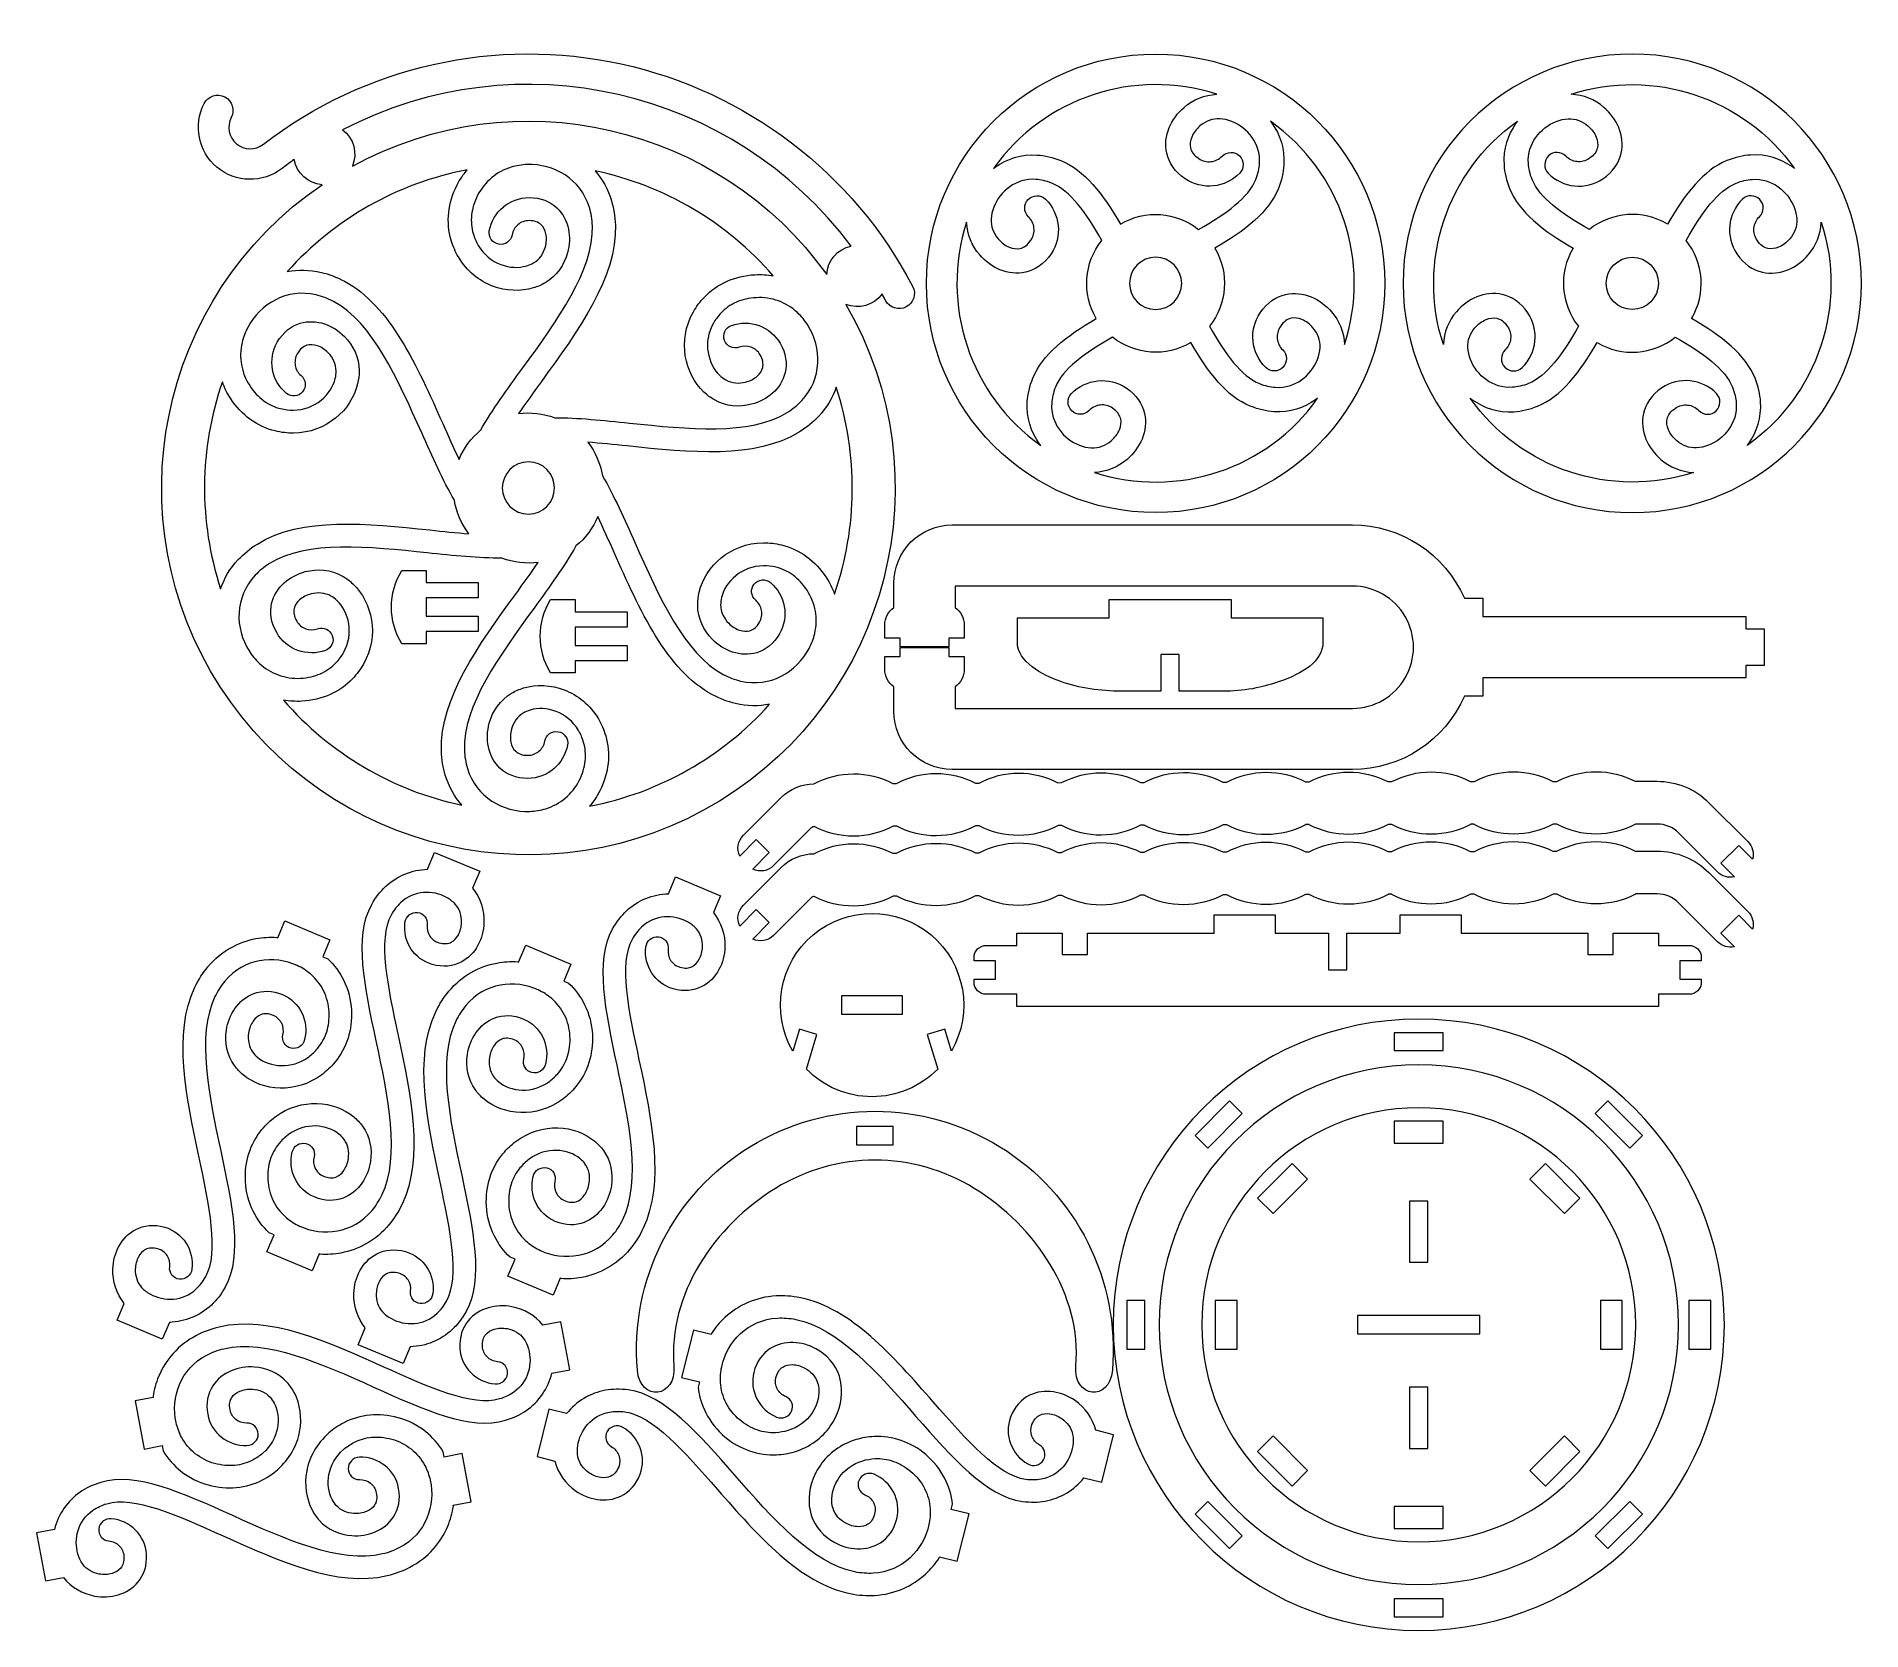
# Model space of a CAD drawing. Header units: millimetres. Extents: x -149 to 149, y -129 to 132.
import ezdxf

# ---------------------------------------------------------------- set-up
doc = ezdxf.new("R2010")
doc.units = ezdxf.units.MM
doc.header["$MEASUREMENT"] = 0
doc.layers.add('Camada 1', color=7, linetype='Continuous')

msp = doc.modelspace()

# ---------------------------------------------------------------- linework, layer by layer
at = {"layer": 'Camada 1', "color": 250, "lineweight": 20}
for points, knots in [([(-102.576, 107.5365), (-129.4955, 89.2152), (-136.8879, 52.7665), (-119.2337, 25.4049), (-119.2337, 25.4049), (-101.5795, -1.9567), (-65.3235, -10.2425), (-37.5363, 6.734), (-37.5363, 6.734), (-9.7491, 23.7105), (-0.5748, 59.752), (-16.8636, 87.9482), (-16.8636, 87.9482), (-14.7297, 87.0988), (-12.2916, 87.8123), (-10.9523, 89.6782), (-10.9523, 89.6782), (-10.7571, 89.3222), (-10.5651, 88.9645), (-10.3764, 88.605), (-10.3764, 88.605), (-9.7348, 87.3824), (-8.2236, 86.9114), (-7.001, 87.5531), (-7.001, 87.5531), (-5.7784, 88.1947), (-5.3075, 89.7059), (-5.9491, 90.9285), (-5.9491, 90.9285), (-15.6979, 109.5043), (-33.1625, 122.8179), (-53.6573, 127.2972), (-53.6573, 127.2972), (-74.1521, 131.7766), (-95.5786, 126.9631), (-112.1882, 114.1481), (-112.1882, 114.1481), (-113.4879, 113.1454), (-115.3099, 113.1806), (-116.5698, 114.233), (-116.5698, 114.233), (-117.8298, 115.2853), (-118.189, 117.0719), (-117.4338, 118.5295), (-117.4338, 118.5295), (-116.7986, 119.7554), (-117.2774, 121.2641), (-118.5033, 121.8993), (-118.5033, 121.8993), (-119.7292, 122.5345), (-121.238, 122.0557), (-121.8732, 120.8298), (-121.8732, 120.8298), (-123.7073, 117.29), (-122.8349, 112.9511), (-119.7751, 110.3955), (-119.7751, 110.3955), (-116.7152, 107.8398), (-112.2903, 107.7541), (-109.1339, 110.1894), (-109.1339, 110.1894), (-108.4815, 110.6928), (-107.8197, 111.1839), (-107.1489, 111.6625), (-107.1489, 111.6625), (-106.7531, 109.4001), (-104.867, 107.6983), (-102.576, 107.5365)], [0, 0, 0, 0, 0.05555556, 0.05555556, 0.05555556, 0.05555556, 0.11111111, 0.11111111, 0.11111111, 0.11111111, 0.16666667, 0.16666667, 0.16666667, 0.16666667, 0.22222222, 0.22222222, 0.22222222, 0.22222222, 0.27777778, 0.27777778, 0.27777778, 0.27777778, 0.33333333, 0.33333333, 0.33333333, 0.33333333, 0.38888889, 0.38888889, 0.38888889, 0.38888889, 0.44444444, 0.44444444, 0.44444444, 0.44444444, 0.5, 0.5, 0.5, 0.5, 0.55555556, 0.55555556, 0.55555556, 0.55555556, 0.61111111, 0.61111111, 0.61111111, 0.61111111, 0.66666667, 0.66666667, 0.66666667, 0.66666667, 0.72222222, 0.72222222, 0.72222222, 0.72222222, 0.77777778, 0.77777778, 0.77777778, 0.77777778, 0.83333333, 0.83333333, 0.83333333, 0.83333333, 0.88888889, 0.88888889, 0.88888889, 0.88888889, 1, 1, 1, 1]), ([(-20.0087, 92.8306), (-37.6663, 117.5279), (-70.9895, 125.1434), (-97.6222, 110.568), (-97.6222, 110.568), (-96.7237, 112.6817), (-97.3807, 115.1356), (-99.2151, 116.5176), (-99.2151, 116.5176), (-70.5555, 131.3887), (-35.3443, 123.3417), (-15.9895, 97.4976), (-15.9895, 97.4976), (-18.2422, 97.0497), (-19.8999, 95.1247), (-20.0087, 92.8306)], [0, 0, 0, 0, 0.2, 0.2, 0.2, 0.2, 0.4, 0.4, 0.4, 0.4, 0.6, 0.6, 0.6, 0.6, 1, 1, 1, 1]), ([(33.804, 53.9043), (54.5145, 53.9042), (71.3039, 70.6934), (71.304, 91.4042), (71.304, 91.4042), (71.304, 112.1149), (54.5147, 128.9042), (33.8041, 128.9042), (33.8041, 128.9042), (13.0935, 128.9042), (-3.6958, 112.115), (-3.6959, 91.4043), (-3.6959, 91.4043), (-3.696, 70.6937), (13.0933, 53.9044), (33.804, 53.9043)], [0, 0, 0, 0, 0.2, 0.2, 0.2, 0.2, 0.4, 0.4, 0.4, 0.4, 0.6, 0.6, 0.6, 0.6, 1, 1, 1, 1]), ([(111.804, 53.9043), (91.0935, 53.9042), (74.3041, 70.6934), (74.304, 91.4042), (74.304, 91.4042), (74.304, 112.1149), (91.0933, 128.9042), (111.8039, 128.9042), (111.8039, 128.9042), (132.5145, 128.9042), (149.3038, 112.115), (149.3039, 91.4043), (149.3039, 91.4043), (149.304, 70.6937), (132.5147, 53.9044), (111.804, 53.9043)], [0, 0, 0, 0, 0.2, 0.2, 0.2, 0.2, 0.4, 0.4, 0.4, 0.4, 0.6, 0.6, 0.6, 0.6, 1, 1, 1, 1]), ([(40.8328, 100.2164), (37.1725, 103.1359), (32.0887, 103.4888), (28.0601, 101.1029), (28.0601, 101.1029), (25.1935, 106.038), (22.1309, 109.9622), (18.3141, 111.4894), (18.3141, 111.4894), (16.9633, 112.0299), (15.6694, 112.3167), (14.448, 112.3935), (14.448, 112.3935), (11.8092, 112.5593), (9.4859, 111.7715), (7.6207, 110.4441), (7.6207, 110.4441), (7.6207, 110.4441), (7.29, 110.1993), (7.29, 110.1993), (7.29, 110.1993), (15.5083, 121.7926), (30.3056, 126.7023), (43.824, 122.321), (43.824, 122.321), (41.8025, 122.2575), (39.9232, 121.4318), (38.469, 120.19), (38.469, 120.19), (37.3932, 119.2713), (36.5393, 118.1164), (36.0243, 116.8675), (36.0243, 116.8675), (35.4772, 115.5402), (35.3024, 114.0959), (35.6261, 112.6832), (35.6261, 112.6832), (35.9842, 111.1201), (36.9311, 109.6532), (38.6295, 108.503), (38.6295, 108.503), (40.0367, 107.55), (41.6775, 107.1833), (43.2607, 107.3467), (43.2607, 107.3467), (44.8669, 107.5129), (46.4049, 108.2279), (47.5695, 109.4335), (47.5695, 109.4335), (48.3355, 110.2271), (48.3133, 111.4916), (47.5197, 112.2577), (47.5197, 112.2577), (46.726, 113.0237), (45.4616, 113.0015), (44.6956, 112.2078), (44.6956, 112.2078), (44.1928, 111.6872), (43.5341, 111.379), (42.85, 111.3083), (42.85, 111.3083), (42.1792, 111.239), (41.4741, 111.4009), (40.8582, 111.8179), (40.8582, 111.8179), (40.0786, 112.3459), (39.6585, 112.9553), (39.5176, 113.57), (39.5176, 113.57), (39.3891, 114.131), (39.4749, 114.7448), (39.72, 115.3391), (39.72, 115.3391), (39.9975, 116.0118), (40.4677, 116.6428), (41.0665, 117.1541), (41.0665, 117.1541), (41.9623, 117.9191), (43.1228, 118.3981), (44.3228, 118.3226), (44.3228, 118.3226), (44.9742, 118.2816), (45.6376, 118.1272), (46.2765, 117.8715), (46.2765, 117.8715), (47.5582, 117.3588), (48.7557, 116.4626), (49.6024, 115.2727), (49.6024, 115.2727), (50.4238, 114.1186), (50.9107, 112.6707), (50.8066, 111.014), (50.8066, 111.014), (50.7544, 110.1831), (50.5598, 109.3041), (50.193, 108.3877), (50.193, 108.3877), (49.0129, 105.4382), (45.4192, 102.807), (40.8328, 100.2164)], [0, 0, 0, 0, 0.03846154, 0.03846154, 0.03846154, 0.03846154, 0.07692308, 0.07692308, 0.07692308, 0.07692308, 0.11538462, 0.11538462, 0.11538462, 0.11538462, 0.15384615, 0.15384615, 0.15384615, 0.15384615, 0.19230769, 0.19230769, 0.19230769, 0.19230769, 0.23076923, 0.23076923, 0.23076923, 0.23076923, 0.26923077, 0.26923077, 0.26923077, 0.26923077, 0.30769231, 0.30769231, 0.30769231, 0.30769231, 0.34615385, 0.34615385, 0.34615385, 0.34615385, 0.38461538, 0.38461538, 0.38461538, 0.38461538, 0.42307692, 0.42307692, 0.42307692, 0.42307692, 0.46153846, 0.46153846, 0.46153846, 0.46153846, 0.5, 0.5, 0.5, 0.5, 0.53846154, 0.53846154, 0.53846154, 0.53846154, 0.57692308, 0.57692308, 0.57692308, 0.57692308, 0.61538462, 0.61538462, 0.61538462, 0.61538462, 0.65384615, 0.65384615, 0.65384615, 0.65384615, 0.69230769, 0.69230769, 0.69230769, 0.69230769, 0.73076923, 0.73076923, 0.73076923, 0.73076923, 0.76923077, 0.76923077, 0.76923077, 0.76923077, 0.80769231, 0.80769231, 0.80769231, 0.80769231, 0.84615385, 0.84615385, 0.84615385, 0.84615385, 0.88461538, 0.88461538, 0.88461538, 0.88461538, 0.92307692, 0.92307692, 0.92307692, 0.92307692, 1, 1, 1, 1]), ([(104.7752, 100.2164), (108.4355, 103.1359), (113.5193, 103.4888), (117.5479, 101.1029), (117.5479, 101.1029), (120.4145, 106.038), (123.4771, 109.9622), (127.2939, 111.4894), (127.2939, 111.4894), (128.6447, 112.0299), (129.9386, 112.3167), (131.16, 112.3935), (131.16, 112.3935), (133.7988, 112.5593), (136.1221, 111.7715), (137.9873, 110.4441), (137.9873, 110.4441), (137.9873, 110.4441), (138.318, 110.1993), (138.318, 110.1993), (138.318, 110.1993), (130.0997, 121.7926), (115.3024, 126.7023), (101.784, 122.321), (101.784, 122.321), (103.8055, 122.2575), (105.6848, 121.4318), (107.139, 120.19), (107.139, 120.19), (108.2148, 119.2713), (109.0687, 118.1164), (109.5837, 116.8675), (109.5837, 116.8675), (110.1308, 115.5402), (110.3056, 114.0959), (109.9819, 112.6832), (109.9819, 112.6832), (109.6238, 111.1201), (108.6769, 109.6532), (106.9785, 108.503), (106.9785, 108.503), (105.5713, 107.55), (103.9305, 107.1833), (102.3473, 107.3467), (102.3473, 107.3467), (100.7411, 107.5129), (99.2031, 108.2279), (98.0385, 109.4335), (98.0385, 109.4335), (97.2725, 110.2271), (97.2947, 111.4916), (98.0883, 112.2577), (98.0883, 112.2577), (98.882, 113.0237), (100.1464, 113.0015), (100.9124, 112.2078), (100.9124, 112.2078), (101.4152, 111.6872), (102.0739, 111.379), (102.758, 111.3083), (102.758, 111.3083), (103.4288, 111.239), (104.1339, 111.4009), (104.7498, 111.8179), (104.7498, 111.8179), (105.5294, 112.3459), (105.9495, 112.9553), (106.0904, 113.57), (106.0904, 113.57), (106.2189, 114.131), (106.1331, 114.7448), (105.888, 115.3391), (105.888, 115.3391), (105.6105, 116.0118), (105.1403, 116.6428), (104.5415, 117.1541), (104.5415, 117.1541), (103.6457, 117.9191), (102.4852, 118.3981), (101.2852, 118.3226), (101.2852, 118.3226), (100.6338, 118.2816), (99.9704, 118.1272), (99.3315, 117.8715), (99.3315, 117.8715), (98.0498, 117.3588), (96.8523, 116.4626), (96.0056, 115.2727), (96.0056, 115.2727), (95.1842, 114.1186), (94.6973, 112.6707), (94.8014, 111.014), (94.8014, 111.014), (94.8536, 110.1831), (95.0482, 109.3041), (95.415, 108.3877), (95.415, 108.3877), (96.5951, 105.4382), (100.1888, 102.807), (104.7752, 100.2164)], [0, 0, 0, 0, 0.03846154, 0.03846154, 0.03846154, 0.03846154, 0.07692308, 0.07692308, 0.07692308, 0.07692308, 0.11538462, 0.11538462, 0.11538462, 0.11538462, 0.15384615, 0.15384615, 0.15384615, 0.15384615, 0.19230769, 0.19230769, 0.19230769, 0.19230769, 0.23076923, 0.23076923, 0.23076923, 0.23076923, 0.26923077, 0.26923077, 0.26923077, 0.26923077, 0.30769231, 0.30769231, 0.30769231, 0.30769231, 0.34615385, 0.34615385, 0.34615385, 0.34615385, 0.38461538, 0.38461538, 0.38461538, 0.38461538, 0.42307692, 0.42307692, 0.42307692, 0.42307692, 0.46153846, 0.46153846, 0.46153846, 0.46153846, 0.5, 0.5, 0.5, 0.5, 0.53846154, 0.53846154, 0.53846154, 0.53846154, 0.57692308, 0.57692308, 0.57692308, 0.57692308, 0.61538462, 0.61538462, 0.61538462, 0.61538462, 0.65384615, 0.65384615, 0.65384615, 0.65384615, 0.69230769, 0.69230769, 0.69230769, 0.69230769, 0.73076923, 0.73076923, 0.73076923, 0.73076923, 0.76923077, 0.76923077, 0.76923077, 0.76923077, 0.80769231, 0.80769231, 0.80769231, 0.80769231, 0.84615385, 0.84615385, 0.84615385, 0.84615385, 0.88461538, 0.88461538, 0.88461538, 0.88461538, 0.92307692, 0.92307692, 0.92307692, 0.92307692, 1, 1, 1, 1]), ([(50.7875, 75.0153), (47.838, 76.1954), (45.2068, 79.7891), (42.6162, 84.3755), (42.6162, 84.3755), (45.5357, 88.0358), (45.8886, 93.1196), (43.5027, 97.1482), (43.5027, 97.1482), (48.4378, 100.0148), (52.362, 103.0774), (53.8892, 106.8942), (53.8892, 106.8942), (54.4297, 108.245), (54.7165, 109.5389), (54.7933, 110.7603), (54.7933, 110.7603), (54.9591, 113.3991), (54.1713, 115.7224), (52.8439, 117.5876), (52.8439, 117.5876), (52.8439, 117.5876), (52.5992, 117.9182), (52.5992, 117.9182), (52.5992, 117.9182), (64.1925, 109.6999), (69.1021, 94.9026), (64.7208, 81.3843), (64.7208, 81.3843), (64.6573, 83.4058), (63.8316, 85.2851), (62.5898, 86.7393), (62.5898, 86.7393), (61.6711, 87.8151), (60.5162, 88.669), (59.2673, 89.184), (59.2673, 89.184), (57.94, 89.7311), (56.4957, 89.9059), (55.083, 89.5822), (55.083, 89.5822), (53.5199, 89.2241), (52.053, 88.2772), (50.9028, 86.5788), (50.9028, 86.5788), (49.9498, 85.1716), (49.5831, 83.5308), (49.7465, 81.9476), (49.7465, 81.9476), (49.9127, 80.3414), (50.6277, 78.8034), (51.8333, 77.6388), (51.8333, 77.6388), (52.6269, 76.8728), (53.8914, 76.895), (54.6575, 77.6886), (54.6575, 77.6886), (55.4235, 78.4823), (55.4013, 79.7467), (54.6076, 80.5127), (54.6076, 80.5127), (54.087, 81.0155), (53.7788, 81.6742), (53.7081, 82.3583), (53.7081, 82.3583), (53.6388, 83.0291), (53.8007, 83.7342), (54.2177, 84.3501), (54.2177, 84.3501), (54.7457, 85.1297), (55.3551, 85.5498), (55.9698, 85.6907), (55.9698, 85.6907), (56.5308, 85.8192), (57.1446, 85.7334), (57.7389, 85.4883), (57.7389, 85.4883), (58.4116, 85.2108), (59.0426, 84.7406), (59.5539, 84.1418), (59.5539, 84.1418), (60.3189, 83.246), (60.7979, 82.0855), (60.7224, 80.8855), (60.7224, 80.8855), (60.6814, 80.2341), (60.527, 79.5707), (60.2713, 78.9318), (60.2713, 78.9318), (59.7586, 77.6501), (58.8624, 76.4526), (57.6725, 75.6059), (57.6725, 75.6059), (56.5184, 74.7845), (55.0705, 74.2976), (53.4138, 74.4017), (53.4138, 74.4017), (52.5829, 74.4539), (51.7039, 74.6485), (50.7875, 75.0153)], [0, 0, 0, 0, 0.03846154, 0.03846154, 0.03846154, 0.03846154, 0.07692308, 0.07692308, 0.07692308, 0.07692308, 0.11538462, 0.11538462, 0.11538462, 0.11538462, 0.15384615, 0.15384615, 0.15384615, 0.15384615, 0.19230769, 0.19230769, 0.19230769, 0.19230769, 0.23076923, 0.23076923, 0.23076923, 0.23076923, 0.26923077, 0.26923077, 0.26923077, 0.26923077, 0.30769231, 0.30769231, 0.30769231, 0.30769231, 0.34615385, 0.34615385, 0.34615385, 0.34615385, 0.38461538, 0.38461538, 0.38461538, 0.38461538, 0.42307692, 0.42307692, 0.42307692, 0.42307692, 0.46153846, 0.46153846, 0.46153846, 0.46153846, 0.5, 0.5, 0.5, 0.5, 0.53846154, 0.53846154, 0.53846154, 0.53846154, 0.57692308, 0.57692308, 0.57692308, 0.57692308, 0.61538462, 0.61538462, 0.61538462, 0.61538462, 0.65384615, 0.65384615, 0.65384615, 0.65384615, 0.69230769, 0.69230769, 0.69230769, 0.69230769, 0.73076923, 0.73076923, 0.73076923, 0.73076923, 0.76923077, 0.76923077, 0.76923077, 0.76923077, 0.80769231, 0.80769231, 0.80769231, 0.80769231, 0.84615385, 0.84615385, 0.84615385, 0.84615385, 0.88461538, 0.88461538, 0.88461538, 0.88461538, 0.92307692, 0.92307692, 0.92307692, 0.92307692, 1, 1, 1, 1]), ([(94.8205, 75.0153), (97.77, 76.1954), (100.4012, 79.7891), (102.9918, 84.3755), (102.9918, 84.3755), (100.0723, 88.0358), (99.7194, 93.1196), (102.1053, 97.1482), (102.1053, 97.1482), (97.1702, 100.0148), (93.246, 103.0774), (91.7188, 106.8942), (91.7188, 106.8942), (91.1783, 108.245), (90.8915, 109.5389), (90.8147, 110.7603), (90.8147, 110.7603), (90.6489, 113.3991), (91.4367, 115.7224), (92.7641, 117.5876), (92.7641, 117.5876), (92.7641, 117.5876), (93.0088, 117.9182), (93.0088, 117.9182), (93.0088, 117.9182), (81.4155, 109.6999), (76.5059, 94.9026), (80.8872, 81.3843), (80.8872, 81.3843), (80.9507, 83.4058), (81.7764, 85.2851), (83.0182, 86.7393), (83.0182, 86.7393), (83.9369, 87.8151), (85.0918, 88.669), (86.3407, 89.184), (86.3407, 89.184), (87.668, 89.7311), (89.1123, 89.9059), (90.525, 89.5822), (90.525, 89.5822), (92.0881, 89.2241), (93.555, 88.2772), (94.7052, 86.5788), (94.7052, 86.5788), (95.6582, 85.1716), (96.0249, 83.5308), (95.8615, 81.9476), (95.8615, 81.9476), (95.6953, 80.3414), (94.9803, 78.8034), (93.7747, 77.6388), (93.7747, 77.6388), (92.9811, 76.8728), (91.7166, 76.895), (90.9505, 77.6886), (90.9505, 77.6886), (90.1845, 78.4823), (90.2067, 79.7467), (91.0004, 80.5127), (91.0004, 80.5127), (91.521, 81.0155), (91.8292, 81.6742), (91.8999, 82.3583), (91.8999, 82.3583), (91.9692, 83.0291), (91.8073, 83.7342), (91.3903, 84.3501), (91.3903, 84.3501), (90.8623, 85.1297), (90.2529, 85.5498), (89.6382, 85.6907), (89.6382, 85.6907), (89.0772, 85.8192), (88.4634, 85.7334), (87.8691, 85.4883), (87.8691, 85.4883), (87.1964, 85.2108), (86.5654, 84.7406), (86.0541, 84.1418), (86.0541, 84.1418), (85.2891, 83.246), (84.8101, 82.0855), (84.8856, 80.8855), (84.8856, 80.8855), (84.9266, 80.2341), (85.081, 79.5707), (85.3367, 78.9318), (85.3367, 78.9318), (85.8494, 77.6501), (86.7456, 76.4526), (87.9355, 75.6059), (87.9355, 75.6059), (89.0896, 74.7845), (90.5375, 74.2976), (92.1942, 74.4017), (92.1942, 74.4017), (93.0251, 74.4539), (93.9041, 74.6485), (94.8205, 75.0153)], [0, 0, 0, 0, 0.03846154, 0.03846154, 0.03846154, 0.03846154, 0.07692308, 0.07692308, 0.07692308, 0.07692308, 0.11538462, 0.11538462, 0.11538462, 0.11538462, 0.15384615, 0.15384615, 0.15384615, 0.15384615, 0.19230769, 0.19230769, 0.19230769, 0.19230769, 0.23076923, 0.23076923, 0.23076923, 0.23076923, 0.26923077, 0.26923077, 0.26923077, 0.26923077, 0.30769231, 0.30769231, 0.30769231, 0.30769231, 0.34615385, 0.34615385, 0.34615385, 0.34615385, 0.38461538, 0.38461538, 0.38461538, 0.38461538, 0.42307692, 0.42307692, 0.42307692, 0.42307692, 0.46153846, 0.46153846, 0.46153846, 0.46153846, 0.5, 0.5, 0.5, 0.5, 0.53846154, 0.53846154, 0.53846154, 0.53846154, 0.57692308, 0.57692308, 0.57692308, 0.57692308, 0.61538462, 0.61538462, 0.61538462, 0.61538462, 0.65384615, 0.65384615, 0.65384615, 0.65384615, 0.69230769, 0.69230769, 0.69230769, 0.69230769, 0.73076923, 0.73076923, 0.73076923, 0.73076923, 0.76923077, 0.76923077, 0.76923077, 0.76923077, 0.80769231, 0.80769231, 0.80769231, 0.80769231, 0.84615385, 0.84615385, 0.84615385, 0.84615385, 0.88461538, 0.88461538, 0.88461538, 0.88461538, 0.92307692, 0.92307692, 0.92307692, 0.92307692, 1, 1, 1, 1]), ([(-108.2734, 93.3212), (-100.5428, 101.9408), (-90.2023, 107.7918), (-78.8325, 109.9797), (-78.8325, 109.9797), (-79.4812, 109.2144), (-80.0371, 108.3798), (-80.4847, 107.4968), (-80.4847, 107.4968), (-81.2528, 105.9818), (-81.6925, 104.4715), (-81.8552, 103.0117), (-81.8552, 103.0117), (-82.0331, 101.4184), (-81.88, 99.888), (-81.4629, 98.4775), (-81.4629, 98.4775), (-81.1636, 97.4657), (-80.758, 96.5447), (-80.2688, 95.7143), (-80.2688, 95.7143), (-78.889, 93.3733), (-76.8708, 91.8022), (-74.6887, 90.9676), (-74.6887, 90.9676), (-72.4939, 90.1284), (-70.1155, 90.0335), (-68.0361, 90.6487), (-68.0361, 90.6487), (-67.3471, 90.8525), (-66.6855, 91.1369), (-66.0681, 91.5007), (-66.0681, 91.5007), (-64.1907, 92.6068), (-62.9558, 94.4352), (-62.4174, 96.3905), (-62.4174, 96.3905), (-62.0641, 97.6739), (-62.0084, 99.0248), (-62.2663, 100.2702), (-62.2663, 100.2702), (-62.5426, 101.6039), (-63.1699, 102.8278), (-64.1669, 103.7571), (-64.1669, 103.7571), (-65.274, 104.7889), (-66.7872, 105.4338), (-68.7161, 105.4338), (-68.7161, 105.4338), (-70.3271, 105.4338), (-71.8053, 104.8536), (-72.953, 103.8901), (-72.953, 103.8901), (-74.1198, 102.9108), (-74.9432, 101.5366), (-75.2158, 99.9747), (-75.2158, 99.9747), (-75.3949, 98.9488), (-74.7084, 97.9717), (-73.6825, 97.7926), (-73.6825, 97.7926), (-72.6565, 97.6135), (-71.6794, 98.3), (-71.5003, 99.3259), (-71.5003, 99.3259), (-71.3835, 99.9953), (-71.0322, 100.583), (-70.5349, 101.0004), (-70.5349, 101.0004), (-70.0449, 101.4115), (-69.4104, 101.6594), (-68.7161, 101.6594), (-68.7161, 101.6594), (-67.8209, 101.6594), (-67.1677, 101.4057), (-66.7324, 101.0002), (-66.7324, 101.0002), (-66.332, 100.627), (-66.0736, 100.1051), (-65.9522, 99.5184), (-65.9522, 99.5184), (-65.8124, 98.8433), (-65.8463, 98.098), (-66.0444, 97.3783), (-66.0444, 97.3783), (-66.3391, 96.3079), (-66.992, 95.3206), (-67.97, 94.7444), (-67.97, 94.7444), (-68.3129, 94.5424), (-68.6923, 94.3808), (-69.0976, 94.2609), (-69.0976, 94.2609), (-70.401, 93.8754), (-71.9195, 93.9455), (-73.3471, 94.4914), (-73.3471, 94.4914), (-74.7871, 95.042), (-76.1177, 96.0767), (-77.0252, 97.6162), (-77.0252, 97.6162), (-77.3584, 98.1819), (-77.6386, 98.8223), (-77.8505, 99.539), (-77.8505, 99.539), (-78.1297, 100.4828), (-78.2313, 101.5153), (-78.1103, 102.5988), (-78.1103, 102.5988), (-77.9957, 103.6272), (-77.6791, 104.7046), (-77.1231, 105.8013), (-77.1231, 105.8013), (-76.5714, 106.8894), (-75.7927, 107.8709), (-74.8446, 108.6675), (-74.8446, 108.6675), (-73.9322, 109.4343), (-72.849, 110.0345), (-71.6469, 110.3983), (-71.6469, 110.3983), (-70.7858, 110.6588), (-69.9028, 110.8036), (-69.0258, 110.8347), (-69.0258, 110.8347), (-66.8595, 110.9115), (-64.6574, 110.3353), (-62.818, 109.1402), (-62.818, 109.1402), (-61.0093, 107.9649), (-59.5506, 106.1745), (-58.8325, 103.8014), (-58.8325, 103.8014), (-58.5522, 102.8749), (-58.3819, 101.872), (-58.3437, 100.7971), (-58.3437, 100.7971), (-58.0889, 93.6131), (-64.1164, 85.3122), (-69.739, 77.5688), (-69.739, 77.5688), (-72.2847, 74.0631), (-74.753, 70.6637), (-76.601, 67.4222), (-76.601, 67.4222), (-78.1672, 66.1373), (-79.3909, 64.4847), (-80.163, 62.6118), (-80.163, 62.6118), (-81.0542, 64.4808), (-81.94, 66.4688), (-82.8408, 68.4907), (-82.8408, 68.4907), (-86.9875, 77.7974), (-91.4327, 87.7744), (-98.9358, 91.7584), (-98.9358, 91.7584), (-100.208, 92.434), (-101.4633, 92.9028), (-102.6855, 93.1888), (-102.6855, 93.1888), (-104.6259, 93.6426), (-106.5091, 93.6573), (-108.2734, 93.3212)], [0, 0, 0, 0, 0.02380952, 0.02380952, 0.02380952, 0.02380952, 0.04761905, 0.04761905, 0.04761905, 0.04761905, 0.07142857, 0.07142857, 0.07142857, 0.07142857, 0.0952381, 0.0952381, 0.0952381, 0.0952381, 0.11904762, 0.11904762, 0.11904762, 0.11904762, 0.14285714, 0.14285714, 0.14285714, 0.14285714, 0.16666667, 0.16666667, 0.16666667, 0.16666667, 0.19047619, 0.19047619, 0.19047619, 0.19047619, 0.21428571, 0.21428571, 0.21428571, 0.21428571, 0.23809524, 0.23809524, 0.23809524, 0.23809524, 0.26190476, 0.26190476, 0.26190476, 0.26190476, 0.28571429, 0.28571429, 0.28571429, 0.28571429, 0.30952381, 0.30952381, 0.30952381, 0.30952381, 0.33333333, 0.33333333, 0.33333333, 0.33333333, 0.35714286, 0.35714286, 0.35714286, 0.35714286, 0.38095238, 0.38095238, 0.38095238, 0.38095238, 0.4047619, 0.4047619, 0.4047619, 0.4047619, 0.42857143, 0.42857143, 0.42857143, 0.42857143, 0.45238095, 0.45238095, 0.45238095, 0.45238095, 0.47619048, 0.47619048, 0.47619048, 0.47619048, 0.5, 0.5, 0.5, 0.5, 0.52380952, 0.52380952, 0.52380952, 0.52380952, 0.54761905, 0.54761905, 0.54761905, 0.54761905, 0.57142857, 0.57142857, 0.57142857, 0.57142857, 0.5952381, 0.5952381, 0.5952381, 0.5952381, 0.61904762, 0.61904762, 0.61904762, 0.61904762, 0.64285714, 0.64285714, 0.64285714, 0.64285714, 0.66666667, 0.66666667, 0.66666667, 0.66666667, 0.69047619, 0.69047619, 0.69047619, 0.69047619, 0.71428571, 0.71428571, 0.71428571, 0.71428571, 0.73809524, 0.73809524, 0.73809524, 0.73809524, 0.76190476, 0.76190476, 0.76190476, 0.76190476, 0.78571429, 0.78571429, 0.78571429, 0.78571429, 0.80952381, 0.80952381, 0.80952381, 0.80952381, 0.83333333, 0.83333333, 0.83333333, 0.83333333, 0.85714286, 0.85714286, 0.85714286, 0.85714286, 0.88095238, 0.88095238, 0.88095238, 0.88095238, 0.9047619, 0.9047619, 0.9047619, 0.9047619, 0.92857143, 0.92857143, 0.92857143, 0.92857143, 0.95238095, 0.95238095, 0.95238095, 0.95238095, 1, 1, 1, 1]), ([(-66.6871, 75.3573), (-60.7006, 83.6018), (-54.2829, 92.44), (-54.5842, 100.9298), (-54.5842, 100.9298), (-54.6352, 102.3694), (-54.8568, 103.6909), (-55.2203, 104.8924), (-55.2203, 104.8924), (-55.7975, 106.7997), (-56.7264, 108.4381), (-57.8997, 109.798), (-57.8997, 109.798), (-46.5696, 107.4129), (-36.3322, 101.3832), (-28.7525, 92.6307), (-28.7525, 92.6307), (-29.7394, 92.8097), (-30.7402, 92.8738), (-31.7287, 92.82), (-31.7287, 92.82), (-33.4248, 92.7277), (-34.9527, 92.3534), (-36.2982, 91.7644), (-36.2982, 91.7644), (-37.767, 91.1219), (-39.0158, 90.2239), (-40.0288, 89.1576), (-40.0288, 89.1576), (-40.7554, 88.3925), (-41.3501, 87.5806), (-41.8247, 86.7419), (-41.8247, 86.7419), (-43.1621, 84.3764), (-43.5137, 81.8428), (-43.1454, 79.5359), (-43.1454, 79.5359), (-42.7749, 77.2156), (-41.6678, 75.1083), (-40.0954, 73.6152), (-40.0954, 73.6152), (-39.5744, 73.1205), (-38.9972, 72.6896), (-38.3734, 72.3368), (-38.3734, 72.3368), (-36.4769, 71.2641), (-34.2759, 71.1087), (-32.3134, 71.6201), (-32.3134, 71.6201), (-31.0254, 71.9559), (-29.8276, 72.5832), (-28.8779, 73.4291), (-28.8779, 73.4291), (-27.8611, 74.3353), (-27.1149, 75.4905), (-26.8085, 76.8185), (-26.8085, 76.8185), (-26.4685, 78.2933), (-26.6665, 79.926), (-27.631, 81.5966), (-27.631, 81.5966), (-28.4365, 82.9919), (-29.6781, 83.9818), (-31.0863, 84.494), (-31.0863, 84.494), (-32.5178, 85.0148), (-34.1196, 85.0408), (-35.6087, 84.496), (-35.6087, 84.496), (-36.5866, 84.1381), (-37.0895, 83.055), (-36.7317, 82.077), (-36.7317, 82.077), (-36.3738, 81.0989), (-35.2907, 80.596), (-34.3127, 80.9538), (-34.3127, 80.9538), (-33.6746, 81.1874), (-32.99, 81.177), (-32.3798, 80.955), (-32.3798, 80.955), (-31.7788, 80.7362), (-31.2469, 80.3107), (-30.8998, 79.7095), (-30.8998, 79.7095), (-30.4521, 78.9341), (-30.3453, 78.2417), (-30.4789, 77.6619), (-30.4789, 77.6619), (-30.6018, 77.1285), (-30.9246, 76.6439), (-31.372, 76.2454), (-31.372, 76.2454), (-31.8867, 75.7868), (-32.5491, 75.4435), (-33.2715, 75.2552), (-33.2715, 75.2552), (-34.3458, 74.9751), (-35.5273, 75.047), (-36.5153, 75.6059), (-36.5153, 75.6059), (-36.8616, 75.8017), (-37.1913, 76.0495), (-37.4979, 76.3405), (-37.4979, 76.3405), (-38.4834, 77.2767), (-39.1819, 78.6265), (-39.4229, 80.1361), (-39.4229, 80.1361), (-39.6661, 81.6583), (-39.4353, 83.328), (-38.5558, 84.8837), (-38.5558, 84.8837), (-38.2325, 85.4551), (-37.8181, 86.0181), (-37.3032, 86.5599), (-37.3032, 86.5599), (-36.6255, 87.2735), (-35.7823, 87.8778), (-34.7833, 88.3147), (-34.7833, 88.3147), (-33.8354, 88.7297), (-32.7441, 88.9943), (-31.5162, 89.061), (-31.5162, 89.061), (-30.2981, 89.1273), (-29.0588, 88.9438), (-27.8948, 88.5209), (-27.8948, 88.5209), (-26.7745, 88.1141), (-25.7132, 87.4762), (-24.7971, 86.6171), (-24.7971, 86.6171), (-24.1409, 86.0015), (-23.574, 85.3092), (-23.1086, 84.5654), (-23.1086, 84.5654), (-21.9589, 82.7276), (-21.3568, 80.5324), (-21.4722, 78.342), (-21.4722, 78.342), (-21.5857, 76.188), (-22.4068, 74.0294), (-24.1029, 72.221), (-24.1029, 72.221), (-24.7651, 71.515), (-25.5485, 70.866), (-26.4603, 70.2956), (-26.4603, 70.2956), (-32.5544, 66.4828), (-42.7571, 67.5524), (-52.2743, 68.5501), (-52.2743, 68.5501), (-56.5832, 69.0017), (-60.7614, 69.4397), (-64.4926, 69.4194), (-64.4926, 69.4194), (-66.3884, 70.1332), (-68.4314, 70.3667), (-70.4394, 70.0989), (-70.4394, 70.0989), (-69.2663, 71.8052), (-67.9877, 73.5662), (-66.6871, 75.3573)], [0, 0, 0, 0, 0.02380952, 0.02380952, 0.02380952, 0.02380952, 0.04761905, 0.04761905, 0.04761905, 0.04761905, 0.07142857, 0.07142857, 0.07142857, 0.07142857, 0.0952381, 0.0952381, 0.0952381, 0.0952381, 0.11904762, 0.11904762, 0.11904762, 0.11904762, 0.14285714, 0.14285714, 0.14285714, 0.14285714, 0.16666667, 0.16666667, 0.16666667, 0.16666667, 0.19047619, 0.19047619, 0.19047619, 0.19047619, 0.21428571, 0.21428571, 0.21428571, 0.21428571, 0.23809524, 0.23809524, 0.23809524, 0.23809524, 0.26190476, 0.26190476, 0.26190476, 0.26190476, 0.28571429, 0.28571429, 0.28571429, 0.28571429, 0.30952381, 0.30952381, 0.30952381, 0.30952381, 0.33333333, 0.33333333, 0.33333333, 0.33333333, 0.35714286, 0.35714286, 0.35714286, 0.35714286, 0.38095238, 0.38095238, 0.38095238, 0.38095238, 0.4047619, 0.4047619, 0.4047619, 0.4047619, 0.42857143, 0.42857143, 0.42857143, 0.42857143, 0.45238095, 0.45238095, 0.45238095, 0.45238095, 0.47619048, 0.47619048, 0.47619048, 0.47619048, 0.5, 0.5, 0.5, 0.5, 0.52380952, 0.52380952, 0.52380952, 0.52380952, 0.54761905, 0.54761905, 0.54761905, 0.54761905, 0.57142857, 0.57142857, 0.57142857, 0.57142857, 0.5952381, 0.5952381, 0.5952381, 0.5952381, 0.61904762, 0.61904762, 0.61904762, 0.61904762, 0.64285714, 0.64285714, 0.64285714, 0.64285714, 0.66666667, 0.66666667, 0.66666667, 0.66666667, 0.69047619, 0.69047619, 0.69047619, 0.69047619, 0.71428571, 0.71428571, 0.71428571, 0.71428571, 0.73809524, 0.73809524, 0.73809524, 0.73809524, 0.76190476, 0.76190476, 0.76190476, 0.76190476, 0.78571429, 0.78571429, 0.78571429, 0.78571429, 0.80952381, 0.80952381, 0.80952381, 0.80952381, 0.83333333, 0.83333333, 0.83333333, 0.83333333, 0.85714286, 0.85714286, 0.85714286, 0.85714286, 0.88095238, 0.88095238, 0.88095238, 0.88095238, 0.9047619, 0.9047619, 0.9047619, 0.9047619, 0.92857143, 0.92857143, 0.92857143, 0.92857143, 0.95238095, 0.95238095, 0.95238095, 0.95238095, 1, 1, 1, 1]), ([(24.9919, 98.433), (22.0724, 94.7727), (21.7195, 89.6889), (24.1054, 85.6603), (24.1054, 85.6603), (19.1703, 82.7937), (15.2461, 79.7311), (13.7189, 75.9143), (13.7189, 75.9143), (13.1784, 74.5635), (12.8916, 73.2696), (12.8148, 72.0482), (12.8148, 72.0482), (12.649, 69.4094), (13.4368, 67.0861), (14.7642, 65.2209), (14.7642, 65.2209), (14.7642, 65.2209), (15.009, 64.8902), (15.009, 64.8902), (15.009, 64.8902), (3.4157, 73.1085), (-1.494, 87.9058), (2.8873, 101.4242), (2.8873, 101.4242), (2.9508, 99.4027), (3.7765, 97.5234), (5.0183, 96.0692), (5.0183, 96.0692), (5.937, 94.9934), (7.0919, 94.1395), (8.3408, 93.6245), (8.3408, 93.6245), (9.6681, 93.0774), (11.1124, 92.9026), (12.5251, 93.2263), (12.5251, 93.2263), (14.0882, 93.5844), (15.5551, 94.5313), (16.7053, 96.2297), (16.7053, 96.2297), (17.6583, 97.6369), (18.025, 99.2777), (17.8616, 100.8609), (17.8616, 100.8609), (17.6954, 102.4671), (16.9804, 104.0051), (15.7748, 105.1697), (15.7748, 105.1697), (14.9812, 105.9357), (13.7167, 105.9135), (12.9506, 105.1199), (12.9506, 105.1199), (12.1846, 104.3262), (12.2068, 103.0618), (13.0005, 102.2958), (13.0005, 102.2958), (13.5211, 101.793), (13.8293, 101.1343), (13.9, 100.4502), (13.9, 100.4502), (13.9693, 99.7794), (13.8074, 99.0743), (13.3904, 98.4584), (13.3904, 98.4584), (12.8624, 97.6788), (12.253, 97.2587), (11.6383, 97.1178), (11.6383, 97.1178), (11.0773, 96.9893), (10.4635, 97.0751), (9.8692, 97.3202), (9.8692, 97.3202), (9.1965, 97.5977), (8.5655, 98.0679), (8.0542, 98.6667), (8.0542, 98.6667), (7.2892, 99.5625), (6.8102, 100.723), (6.8857, 101.923), (6.8857, 101.923), (6.9267, 102.5744), (7.0811, 103.2378), (7.3368, 103.8767), (7.3368, 103.8767), (7.8495, 105.1584), (8.7457, 106.3559), (9.9356, 107.2026), (9.9356, 107.2026), (11.0897, 108.024), (12.5376, 108.5109), (14.1943, 108.4068), (14.1943, 108.4068), (15.0252, 108.3546), (15.9042, 108.16), (16.8206, 107.7932), (16.8206, 107.7932), (19.7701, 106.6131), (22.4013, 103.0194), (24.9919, 98.433)], [0, 0, 0, 0, 0.03846154, 0.03846154, 0.03846154, 0.03846154, 0.07692308, 0.07692308, 0.07692308, 0.07692308, 0.11538462, 0.11538462, 0.11538462, 0.11538462, 0.15384615, 0.15384615, 0.15384615, 0.15384615, 0.19230769, 0.19230769, 0.19230769, 0.19230769, 0.23076923, 0.23076923, 0.23076923, 0.23076923, 0.26923077, 0.26923077, 0.26923077, 0.26923077, 0.30769231, 0.30769231, 0.30769231, 0.30769231, 0.34615385, 0.34615385, 0.34615385, 0.34615385, 0.38461538, 0.38461538, 0.38461538, 0.38461538, 0.42307692, 0.42307692, 0.42307692, 0.42307692, 0.46153846, 0.46153846, 0.46153846, 0.46153846, 0.5, 0.5, 0.5, 0.5, 0.53846154, 0.53846154, 0.53846154, 0.53846154, 0.57692308, 0.57692308, 0.57692308, 0.57692308, 0.61538462, 0.61538462, 0.61538462, 0.61538462, 0.65384615, 0.65384615, 0.65384615, 0.65384615, 0.69230769, 0.69230769, 0.69230769, 0.69230769, 0.73076923, 0.73076923, 0.73076923, 0.73076923, 0.76923077, 0.76923077, 0.76923077, 0.76923077, 0.80769231, 0.80769231, 0.80769231, 0.80769231, 0.84615385, 0.84615385, 0.84615385, 0.84615385, 0.88461538, 0.88461538, 0.88461538, 0.88461538, 0.92307692, 0.92307692, 0.92307692, 0.92307692, 1, 1, 1, 1]), ([(120.6161, 98.433), (123.5356, 94.7727), (123.8885, 89.6889), (121.5026, 85.6603), (121.5026, 85.6603), (126.4377, 82.7937), (130.3619, 79.7311), (131.8891, 75.9143), (131.8891, 75.9143), (132.4296, 74.5635), (132.7164, 73.2696), (132.7932, 72.0482), (132.7932, 72.0482), (132.959, 69.4094), (132.1712, 67.0861), (130.8438, 65.2209), (130.8438, 65.2209), (130.8438, 65.2209), (130.599, 64.8902), (130.599, 64.8902), (130.599, 64.8902), (142.1923, 73.1085), (147.102, 87.9058), (142.7207, 101.4242), (142.7207, 101.4242), (142.6572, 99.4027), (141.8315, 97.5234), (140.5897, 96.0692), (140.5897, 96.0692), (139.671, 94.9934), (138.5161, 94.1395), (137.2672, 93.6245), (137.2672, 93.6245), (135.9399, 93.0774), (134.4956, 92.9026), (133.0829, 93.2263), (133.0829, 93.2263), (131.5198, 93.5844), (130.0529, 94.5313), (128.9027, 96.2297), (128.9027, 96.2297), (127.9497, 97.6369), (127.583, 99.2777), (127.7464, 100.8609), (127.7464, 100.8609), (127.9126, 102.4671), (128.6276, 104.0051), (129.8332, 105.1697), (129.8332, 105.1697), (130.6268, 105.9357), (131.8913, 105.9135), (132.6574, 105.1199), (132.6574, 105.1199), (133.4234, 104.3262), (133.4012, 103.0618), (132.6075, 102.2958), (132.6075, 102.2958), (132.0869, 101.793), (131.7787, 101.1343), (131.708, 100.4502), (131.708, 100.4502), (131.6387, 99.7794), (131.8006, 99.0743), (132.2176, 98.4584), (132.2176, 98.4584), (132.7456, 97.6788), (133.355, 97.2587), (133.9697, 97.1178), (133.9697, 97.1178), (134.5307, 96.9893), (135.1445, 97.0751), (135.7388, 97.3202), (135.7388, 97.3202), (136.4115, 97.5977), (137.0425, 98.0679), (137.5538, 98.6667), (137.5538, 98.6667), (138.3188, 99.5625), (138.7978, 100.723), (138.7223, 101.923), (138.7223, 101.923), (138.6813, 102.5744), (138.5269, 103.2378), (138.2712, 103.8767), (138.2712, 103.8767), (137.7585, 105.1584), (136.8623, 106.3559), (135.6724, 107.2026), (135.6724, 107.2026), (134.5183, 108.024), (133.0704, 108.5109), (131.4137, 108.4068), (131.4137, 108.4068), (130.5828, 108.3546), (129.7038, 108.16), (128.7874, 107.7932), (128.7874, 107.7932), (125.8379, 106.6131), (123.2067, 103.0194), (120.6161, 98.433)], [0, 0, 0, 0, 0.03846154, 0.03846154, 0.03846154, 0.03846154, 0.07692308, 0.07692308, 0.07692308, 0.07692308, 0.11538462, 0.11538462, 0.11538462, 0.11538462, 0.15384615, 0.15384615, 0.15384615, 0.15384615, 0.19230769, 0.19230769, 0.19230769, 0.19230769, 0.23076923, 0.23076923, 0.23076923, 0.23076923, 0.26923077, 0.26923077, 0.26923077, 0.26923077, 0.30769231, 0.30769231, 0.30769231, 0.30769231, 0.34615385, 0.34615385, 0.34615385, 0.34615385, 0.38461538, 0.38461538, 0.38461538, 0.38461538, 0.42307692, 0.42307692, 0.42307692, 0.42307692, 0.46153846, 0.46153846, 0.46153846, 0.46153846, 0.5, 0.5, 0.5, 0.5, 0.53846154, 0.53846154, 0.53846154, 0.53846154, 0.57692308, 0.57692308, 0.57692308, 0.57692308, 0.61538462, 0.61538462, 0.61538462, 0.61538462, 0.65384615, 0.65384615, 0.65384615, 0.65384615, 0.69230769, 0.69230769, 0.69230769, 0.69230769, 0.73076923, 0.73076923, 0.73076923, 0.73076923, 0.76923077, 0.76923077, 0.76923077, 0.76923077, 0.80769231, 0.80769231, 0.80769231, 0.80769231, 0.84615385, 0.84615385, 0.84615385, 0.84615385, 0.88461538, 0.88461538, 0.88461538, 0.88461538, 0.92307692, 0.92307692, 0.92307692, 0.92307692, 1, 1, 1, 1]), ([(33.8041, 95.6762), (36.1634, 95.6762), (38.076, 93.7636), (38.076, 91.4042), (38.076, 91.4042), (38.076, 89.0449), (36.1633, 87.1323), (33.8041, 87.1323), (33.8041, 87.1323), (31.4447, 87.1323), (29.5321, 89.045), (29.5321, 91.4042), (29.5321, 91.4042), (29.5321, 93.7636), (31.4447, 95.6762), (33.8041, 95.6762)], [0, 0, 0, 0, 0.2, 0.2, 0.2, 0.2, 0.4, 0.4, 0.4, 0.4, 0.6, 0.6, 0.6, 0.6, 1, 1, 1, 1]), ([(111.8039, 95.6762), (109.4446, 95.6762), (107.532, 93.7636), (107.532, 91.4042), (107.532, 91.4042), (107.532, 89.0449), (109.4447, 87.1323), (111.8039, 87.1323), (111.8039, 87.1323), (114.1633, 87.1323), (116.0759, 89.045), (116.0759, 91.4042), (116.0759, 91.4042), (116.0759, 93.7636), (114.1633, 95.6762), (111.8039, 95.6762)], [0, 0, 0, 0, 0.2, 0.2, 0.2, 0.2, 0.4, 0.4, 0.4, 0.4, 0.6, 0.6, 0.6, 0.6, 1, 1, 1, 1]), ([(-100.7006, 88.4362), (-94.3517, 85.0649), (-90.1766, 75.6944), (-86.282, 66.9534), (-86.282, 66.9534), (-84.5187, 62.9959), (-82.8089, 59.1584), (-80.9256, 55.9372), (-80.9256, 55.9372), (-80.5959, 53.9386), (-79.7766, 52.0526), (-78.5408, 50.4476), (-78.5408, 50.4476), (-80.605, 50.6103), (-82.7695, 50.8371), (-84.9708, 51.0679), (-84.9708, 51.0679), (-95.104, 52.1301), (-105.967, 53.2691), (-113.1688, 48.7632), (-113.1688, 48.7632), (-114.39, 47.9991), (-115.4236, 47.1465), (-116.2824, 46.231), (-116.2824, 46.231), (-117.6456, 44.7775), (-118.5999, 43.1539), (-119.191, 41.458), (-119.191, 41.458), (-122.7905, 52.4625), (-122.6873, 64.343), (-118.8974, 75.2834), (-118.8974, 75.2834), (-118.5589, 74.3392), (-118.1141, 73.4405), (-117.5732, 72.6114), (-117.5732, 72.6114), (-116.6452, 71.1887), (-115.5571, 70.0527), (-114.3743, 69.1819), (-114.3743, 69.1819), (-113.0834, 68.2312), (-111.6814, 67.5986), (-110.2514, 67.2546), (-110.2514, 67.2546), (-109.2255, 67.0079), (-108.2251, 66.8987), (-107.2613, 66.9071), (-107.2613, 66.9071), (-104.5441, 66.9316), (-102.1743, 67.8938), (-100.3605, 69.3663), (-100.3605, 69.3663), (-98.5363, 70.8474), (-97.2649, 72.8597), (-96.758, 74.9681), (-96.758, 74.9681), (-96.59, 75.6667), (-96.5055, 76.3819), (-96.5119, 77.0985), (-96.5119, 77.0985), (-96.5311, 79.2774), (-97.4971, 81.2611), (-98.9212, 82.705), (-98.9212, 82.705), (-99.856, 83.6526), (-100.9981, 84.3763), (-102.2056, 84.7757), (-102.2056, 84.7757), (-103.4988, 85.2032), (-104.8723, 85.2719), (-106.1756, 84.8732), (-106.1756, 84.8732), (-107.6228, 84.4303), (-108.9379, 83.4423), (-109.9023, 81.7718), (-109.9023, 81.7718), (-110.7078, 80.3766), (-110.9444, 78.8064), (-110.6839, 77.3307), (-110.6839, 77.3307), (-110.4192, 75.8306), (-109.6408, 74.4304), (-108.4244, 73.4133), (-108.4244, 73.4133), (-107.6255, 72.7453), (-106.4361, 72.8513), (-105.768, 73.6502), (-105.768, 73.6502), (-105.0999, 74.4492), (-105.2059, 75.6386), (-106.0048, 76.3067), (-106.0048, 76.3067), (-106.5261, 76.7425), (-106.8594, 77.3406), (-106.9723, 77.98), (-106.9723, 77.98), (-107.0833, 78.6099), (-106.9807, 79.2833), (-106.6336, 79.8846), (-106.6336, 79.8846), (-106.186, 80.6599), (-105.6397, 81.0987), (-105.0708, 81.2729), (-105.0708, 81.2729), (-104.5474, 81.4331), (-103.9663, 81.3959), (-103.3975, 81.2077), (-103.3975, 81.2077), (-102.7429, 80.9912), (-102.1144, 80.5892), (-101.5902, 80.0578), (-101.5902, 80.0578), (-100.8105, 79.2674), (-100.282, 78.2083), (-100.272, 77.0732), (-100.272, 77.0732), (-100.2685, 76.6753), (-100.3182, 76.2659), (-100.417, 75.855), (-100.417, 75.855), (-100.7349, 74.5334), (-101.5548, 73.2534), (-102.7414, 72.29), (-102.7414, 72.29), (-103.9382, 71.3183), (-105.4996, 70.6833), (-107.2866, 70.6671), (-107.2866, 70.6671), (-107.9431, 70.6614), (-108.6378, 70.7389), (-109.3645, 70.9138), (-109.3645, 70.9138), (-110.3214, 71.1439), (-111.2664, 71.5721), (-112.1442, 72.2187), (-112.1442, 72.2187), (-112.9775, 72.8321), (-113.7523, 73.645), (-114.4241, 74.6749), (-114.4241, 74.6749), (-115.0905, 75.6967), (-115.5512, 76.8618), (-115.767, 78.0812), (-115.767, 78.0812), (-115.9749, 79.2548), (-115.9531, 80.4929), (-115.6671, 81.7159), (-115.6671, 81.7159), (-115.4621, 82.5919), (-115.146, 83.429), (-114.7345, 84.204), (-114.7345, 84.204), (-113.7178, 86.1185), (-112.1178, 87.7375), (-110.1631, 88.7329), (-110.1631, 88.7329), (-108.2409, 89.7116), (-105.961, 90.0797), (-103.5468, 89.515), (-103.5468, 89.515), (-102.6043, 89.2945), (-101.6506, 88.9406), (-100.7006, 88.4362)], [0, 0, 0, 0, 0.02380952, 0.02380952, 0.02380952, 0.02380952, 0.04761905, 0.04761905, 0.04761905, 0.04761905, 0.07142857, 0.07142857, 0.07142857, 0.07142857, 0.0952381, 0.0952381, 0.0952381, 0.0952381, 0.11904762, 0.11904762, 0.11904762, 0.11904762, 0.14285714, 0.14285714, 0.14285714, 0.14285714, 0.16666667, 0.16666667, 0.16666667, 0.16666667, 0.19047619, 0.19047619, 0.19047619, 0.19047619, 0.21428571, 0.21428571, 0.21428571, 0.21428571, 0.23809524, 0.23809524, 0.23809524, 0.23809524, 0.26190476, 0.26190476, 0.26190476, 0.26190476, 0.28571429, 0.28571429, 0.28571429, 0.28571429, 0.30952381, 0.30952381, 0.30952381, 0.30952381, 0.33333333, 0.33333333, 0.33333333, 0.33333333, 0.35714286, 0.35714286, 0.35714286, 0.35714286, 0.38095238, 0.38095238, 0.38095238, 0.38095238, 0.4047619, 0.4047619, 0.4047619, 0.4047619, 0.42857143, 0.42857143, 0.42857143, 0.42857143, 0.45238095, 0.45238095, 0.45238095, 0.45238095, 0.47619048, 0.47619048, 0.47619048, 0.47619048, 0.5, 0.5, 0.5, 0.5, 0.52380952, 0.52380952, 0.52380952, 0.52380952, 0.54761905, 0.54761905, 0.54761905, 0.54761905, 0.57142857, 0.57142857, 0.57142857, 0.57142857, 0.5952381, 0.5952381, 0.5952381, 0.5952381, 0.61904762, 0.61904762, 0.61904762, 0.61904762, 0.64285714, 0.64285714, 0.64285714, 0.64285714, 0.66666667, 0.66666667, 0.66666667, 0.66666667, 0.69047619, 0.69047619, 0.69047619, 0.69047619, 0.71428571, 0.71428571, 0.71428571, 0.71428571, 0.73809524, 0.73809524, 0.73809524, 0.73809524, 0.76190476, 0.76190476, 0.76190476, 0.76190476, 0.78571429, 0.78571429, 0.78571429, 0.78571429, 0.80952381, 0.80952381, 0.80952381, 0.80952381, 0.83333333, 0.83333333, 0.83333333, 0.83333333, 0.85714286, 0.85714286, 0.85714286, 0.85714286, 0.88095238, 0.88095238, 0.88095238, 0.88095238, 0.9047619, 0.9047619, 0.9047619, 0.9047619, 0.92857143, 0.92857143, 0.92857143, 0.92857143, 0.95238095, 0.95238095, 0.95238095, 0.95238095, 1, 1, 1, 1]), ([(60.3181, 72.6092), (52.0998, 61.0159), (37.3025, 56.1062), (23.7841, 60.4875), (23.7841, 60.4875), (25.8056, 60.551), (27.6849, 61.3767), (29.1391, 62.6185), (29.1391, 62.6185), (30.2149, 63.5372), (31.0688, 64.6921), (31.5838, 65.941), (31.5838, 65.941), (32.1309, 67.2683), (32.3057, 68.7126), (31.982, 70.1253), (31.982, 70.1253), (31.6239, 71.6884), (30.677, 73.1553), (28.9786, 74.3055), (28.9786, 74.3055), (27.5714, 75.2585), (25.9306, 75.6252), (24.3474, 75.4618), (24.3474, 75.4618), (22.7412, 75.2956), (21.2032, 74.5806), (20.0386, 73.375), (20.0386, 73.375), (19.2726, 72.5814), (19.2948, 71.3169), (20.0884, 70.5508), (20.0884, 70.5508), (20.8821, 69.7848), (22.1465, 69.807), (22.9125, 70.6007), (22.9125, 70.6007), (23.4153, 71.1213), (24.074, 71.4295), (24.7581, 71.5002), (24.7581, 71.5002), (25.4289, 71.5695), (26.134, 71.4076), (26.7499, 70.9906), (26.7499, 70.9906), (27.5295, 70.4626), (27.9496, 69.8532), (28.0905, 69.2385), (28.0905, 69.2385), (28.219, 68.6775), (28.1332, 68.0637), (27.8881, 67.4694), (27.8881, 67.4694), (27.6106, 66.7967), (27.1404, 66.1657), (26.5416, 65.6544), (26.5416, 65.6544), (25.6458, 64.8894), (24.4853, 64.4104), (23.2853, 64.4859), (23.2853, 64.4859), (22.6339, 64.5269), (21.9705, 64.6813), (21.3316, 64.937), (21.3316, 64.937), (20.0499, 65.4497), (18.8524, 66.3459), (18.0057, 67.5358), (18.0057, 67.5358), (17.1843, 68.6899), (16.6974, 70.1378), (16.8015, 71.7945), (16.8015, 71.7945), (16.8537, 72.6254), (17.0483, 73.5044), (17.4151, 74.4208), (17.4151, 74.4208), (18.5952, 77.3703), (22.1889, 80.0015), (26.7753, 82.5921), (26.7753, 82.5921), (30.4356, 79.6726), (35.5194, 79.3197), (39.548, 81.7056), (39.548, 81.7056), (42.4146, 76.7705), (45.4772, 72.8463), (49.294, 71.3191), (49.294, 71.3191), (50.6448, 70.7786), (51.9387, 70.4918), (53.1601, 70.415), (53.1601, 70.415), (55.7989, 70.2492), (58.1222, 71.037), (59.9874, 72.3644), (59.9874, 72.3644), (59.9874, 72.3644), (60.3181, 72.6092), (60.3181, 72.6092)], [0, 0, 0, 0, 0.03846154, 0.03846154, 0.03846154, 0.03846154, 0.07692308, 0.07692308, 0.07692308, 0.07692308, 0.11538462, 0.11538462, 0.11538462, 0.11538462, 0.15384615, 0.15384615, 0.15384615, 0.15384615, 0.19230769, 0.19230769, 0.19230769, 0.19230769, 0.23076923, 0.23076923, 0.23076923, 0.23076923, 0.26923077, 0.26923077, 0.26923077, 0.26923077, 0.30769231, 0.30769231, 0.30769231, 0.30769231, 0.34615385, 0.34615385, 0.34615385, 0.34615385, 0.38461538, 0.38461538, 0.38461538, 0.38461538, 0.42307692, 0.42307692, 0.42307692, 0.42307692, 0.46153846, 0.46153846, 0.46153846, 0.46153846, 0.5, 0.5, 0.5, 0.5, 0.53846154, 0.53846154, 0.53846154, 0.53846154, 0.57692308, 0.57692308, 0.57692308, 0.57692308, 0.61538462, 0.61538462, 0.61538462, 0.61538462, 0.65384615, 0.65384615, 0.65384615, 0.65384615, 0.69230769, 0.69230769, 0.69230769, 0.69230769, 0.73076923, 0.73076923, 0.73076923, 0.73076923, 0.76923077, 0.76923077, 0.76923077, 0.76923077, 0.80769231, 0.80769231, 0.80769231, 0.80769231, 0.84615385, 0.84615385, 0.84615385, 0.84615385, 0.88461538, 0.88461538, 0.88461538, 0.88461538, 0.92307692, 0.92307692, 0.92307692, 0.92307692, 1, 1, 1, 1]), ([(85.2899, 72.6092), (93.5082, 61.0159), (108.3055, 56.1062), (121.8239, 60.4875), (121.8239, 60.4875), (119.8024, 60.551), (117.9231, 61.3767), (116.4689, 62.6185), (116.4689, 62.6185), (115.3931, 63.5372), (114.5392, 64.6921), (114.0242, 65.941), (114.0242, 65.941), (113.4771, 67.2683), (113.3023, 68.7126), (113.626, 70.1253), (113.626, 70.1253), (113.9841, 71.6884), (114.931, 73.1553), (116.6294, 74.3055), (116.6294, 74.3055), (118.0366, 75.2585), (119.6774, 75.6252), (121.2606, 75.4618), (121.2606, 75.4618), (122.8668, 75.2956), (124.4048, 74.5806), (125.5694, 73.375), (125.5694, 73.375), (126.3354, 72.5814), (126.3132, 71.3169), (125.5196, 70.5508), (125.5196, 70.5508), (124.7259, 69.7848), (123.4615, 69.807), (122.6955, 70.6007), (122.6955, 70.6007), (122.1927, 71.1213), (121.534, 71.4295), (120.8499, 71.5002), (120.8499, 71.5002), (120.1791, 71.5695), (119.474, 71.4076), (118.8581, 70.9906), (118.8581, 70.9906), (118.0785, 70.4626), (117.6584, 69.8532), (117.5175, 69.2385), (117.5175, 69.2385), (117.389, 68.6775), (117.4748, 68.0637), (117.7199, 67.4694), (117.7199, 67.4694), (117.9974, 66.7967), (118.4676, 66.1657), (119.0664, 65.6544), (119.0664, 65.6544), (119.9622, 64.8894), (121.1227, 64.4104), (122.3227, 64.4859), (122.3227, 64.4859), (122.9741, 64.5269), (123.6375, 64.6813), (124.2764, 64.937), (124.2764, 64.937), (125.5581, 65.4497), (126.7556, 66.3459), (127.6023, 67.5358), (127.6023, 67.5358), (128.4237, 68.6899), (128.9106, 70.1378), (128.8065, 71.7945), (128.8065, 71.7945), (128.7543, 72.6254), (128.5597, 73.5044), (128.1929, 74.4208), (128.1929, 74.4208), (127.0128, 77.3703), (123.4191, 80.0015), (118.8327, 82.5921), (118.8327, 82.5921), (115.1724, 79.6726), (110.0886, 79.3197), (106.06, 81.7056), (106.06, 81.7056), (103.1934, 76.7705), (100.1308, 72.8463), (96.314, 71.3191), (96.314, 71.3191), (94.9632, 70.7786), (93.6693, 70.4918), (92.4479, 70.415), (92.4479, 70.415), (89.8091, 70.2492), (87.4858, 71.037), (85.6206, 72.3644), (85.6206, 72.3644), (85.6206, 72.3644), (85.2899, 72.6092), (85.2899, 72.6092)], [0, 0, 0, 0, 0.03846154, 0.03846154, 0.03846154, 0.03846154, 0.07692308, 0.07692308, 0.07692308, 0.07692308, 0.11538462, 0.11538462, 0.11538462, 0.11538462, 0.15384615, 0.15384615, 0.15384615, 0.15384615, 0.19230769, 0.19230769, 0.19230769, 0.19230769, 0.23076923, 0.23076923, 0.23076923, 0.23076923, 0.26923077, 0.26923077, 0.26923077, 0.26923077, 0.30769231, 0.30769231, 0.30769231, 0.30769231, 0.34615385, 0.34615385, 0.34615385, 0.34615385, 0.38461538, 0.38461538, 0.38461538, 0.38461538, 0.42307692, 0.42307692, 0.42307692, 0.42307692, 0.46153846, 0.46153846, 0.46153846, 0.46153846, 0.5, 0.5, 0.5, 0.5, 0.53846154, 0.53846154, 0.53846154, 0.53846154, 0.57692308, 0.57692308, 0.57692308, 0.57692308, 0.61538462, 0.61538462, 0.61538462, 0.61538462, 0.65384615, 0.65384615, 0.65384615, 0.65384615, 0.69230769, 0.69230769, 0.69230769, 0.69230769, 0.73076923, 0.73076923, 0.73076923, 0.73076923, 0.76923077, 0.76923077, 0.76923077, 0.76923077, 0.80769231, 0.80769231, 0.80769231, 0.80769231, 0.84615385, 0.84615385, 0.84615385, 0.84615385, 0.88461538, 0.88461538, 0.88461538, 0.88461538, 0.92307692, 0.92307692, 0.92307692, 0.92307692, 1, 1, 1, 1]), ([(-36.9338, 27.4329), (-43.2828, 30.8042), (-47.4579, 40.1748), (-51.3525, 48.9158), (-51.3525, 48.9158), (-53.1158, 52.8732), (-54.8256, 56.7106), (-56.7088, 59.9317), (-56.7088, 59.9317), (-57.0385, 61.9305), (-57.8578, 63.8165), (-59.0937, 65.4216), (-59.0937, 65.4216), (-57.0295, 65.2589), (-54.865, 65.0321), (-52.6636, 64.8013), (-52.6636, 64.8013), (-42.5304, 63.7391), (-31.6674, 62.6001), (-24.4656, 67.106), (-24.4656, 67.106), (-23.2444, 67.8701), (-22.2108, 68.7227), (-21.352, 69.6382), (-21.352, 69.6382), (-19.9889, 71.0917), (-19.0346, 72.7153), (-18.4433, 74.411), (-18.4433, 74.411), (-14.8439, 63.4064), (-14.9472, 51.5259), (-18.7372, 40.5855), (-18.7372, 40.5855), (-19.0756, 41.5297), (-19.5205, 42.4285), (-20.0613, 43.2577), (-20.0613, 43.2577), (-20.9893, 44.6804), (-22.0774, 45.8165), (-23.2602, 46.6872), (-23.2602, 46.6872), (-24.5511, 47.638), (-25.9531, 48.2705), (-27.3831, 48.6146), (-27.3831, 48.6146), (-28.409, 48.8613), (-29.4095, 48.9704), (-30.3731, 48.9621), (-30.3731, 48.9621), (-33.0904, 48.9375), (-35.4603, 47.9752), (-37.274, 46.5028), (-37.274, 46.5028), (-39.0982, 45.0218), (-40.3696, 43.0094), (-40.8765, 40.9011), (-40.8765, 40.9011), (-41.0444, 40.2025), (-41.129, 39.4872), (-41.1226, 38.7706), (-41.1226, 38.7706), (-41.1034, 36.5918), (-40.1374, 34.608), (-38.7133, 33.1641), (-38.7133, 33.1641), (-37.7785, 32.2166), (-36.6363, 31.4929), (-35.4289, 31.0934), (-35.4289, 31.0934), (-34.1357, 30.6659), (-32.7622, 30.5973), (-31.4589, 30.9959), (-31.4589, 30.9959), (-30.0117, 31.4389), (-28.6967, 32.4267), (-27.7322, 34.0973), (-27.7322, 34.0973), (-26.9266, 35.4925), (-26.6901, 37.0627), (-26.9506, 38.5384), (-26.9506, 38.5384), (-27.2154, 40.0385), (-27.9937, 41.4387), (-29.2101, 42.4559), (-29.2101, 42.4559), (-30.009, 43.1238), (-31.1984, 43.0178), (-31.8665, 42.2189), (-31.8665, 42.2189), (-32.5346, 41.4199), (-32.4286, 40.2305), (-31.6297, 39.5624), (-31.6297, 39.5624), (-31.1084, 39.1266), (-30.7751, 38.5285), (-30.6622, 37.8891), (-30.6622, 37.8891), (-30.5512, 37.2592), (-30.6538, 36.5858), (-31.0009, 35.9846), (-31.0009, 35.9846), (-31.4485, 35.2092), (-31.9948, 34.7705), (-32.5637, 34.5963), (-32.5637, 34.5963), (-33.0871, 34.436), (-33.6682, 34.4733), (-34.237, 34.6615), (-34.237, 34.6615), (-34.8915, 34.8779), (-35.52, 35.28), (-36.0443, 35.8114), (-36.0443, 35.8114), (-36.824, 36.6017), (-37.3525, 37.6609), (-37.3625, 38.796), (-37.3625, 38.796), (-37.366, 39.1938), (-37.3163, 39.6032), (-37.2176, 40.0142), (-37.2176, 40.0142), (-36.8996, 41.3358), (-36.0798, 42.6156), (-34.893, 43.5791), (-34.893, 43.5791), (-33.6963, 44.5509), (-32.1349, 45.1858), (-30.3479, 45.202), (-30.3479, 45.202), (-29.6914, 45.2077), (-28.9966, 45.1303), (-28.27, 44.9553), (-28.27, 44.9553), (-27.3131, 44.7252), (-26.3682, 44.2971), (-25.4903, 43.6504), (-25.4903, 43.6504), (-24.657, 43.037), (-23.8822, 42.2242), (-23.2104, 41.1942), (-23.2104, 41.1942), (-22.544, 40.1724), (-22.0832, 39.0074), (-21.8675, 37.7879), (-21.8675, 37.7879), (-21.6596, 36.6143), (-21.6814, 35.3762), (-21.9674, 34.1533), (-21.9674, 34.1533), (-22.1724, 33.2772), (-22.4885, 32.4401), (-22.9, 31.6652), (-22.9, 31.6652), (-23.9167, 29.7506), (-25.5167, 28.1316), (-27.4714, 27.1363), (-27.4714, 27.1363), (-29.3935, 26.1576), (-31.6735, 25.7894), (-34.0877, 26.3541), (-34.0877, 26.3541), (-35.0302, 26.5746), (-35.9839, 26.9285), (-36.9338, 27.4329)], [0, 0, 0, 0, 0.02380952, 0.02380952, 0.02380952, 0.02380952, 0.04761905, 0.04761905, 0.04761905, 0.04761905, 0.07142857, 0.07142857, 0.07142857, 0.07142857, 0.0952381, 0.0952381, 0.0952381, 0.0952381, 0.11904762, 0.11904762, 0.11904762, 0.11904762, 0.14285714, 0.14285714, 0.14285714, 0.14285714, 0.16666667, 0.16666667, 0.16666667, 0.16666667, 0.19047619, 0.19047619, 0.19047619, 0.19047619, 0.21428571, 0.21428571, 0.21428571, 0.21428571, 0.23809524, 0.23809524, 0.23809524, 0.23809524, 0.26190476, 0.26190476, 0.26190476, 0.26190476, 0.28571429, 0.28571429, 0.28571429, 0.28571429, 0.30952381, 0.30952381, 0.30952381, 0.30952381, 0.33333333, 0.33333333, 0.33333333, 0.33333333, 0.35714286, 0.35714286, 0.35714286, 0.35714286, 0.38095238, 0.38095238, 0.38095238, 0.38095238, 0.4047619, 0.4047619, 0.4047619, 0.4047619, 0.42857143, 0.42857143, 0.42857143, 0.42857143, 0.45238095, 0.45238095, 0.45238095, 0.45238095, 0.47619048, 0.47619048, 0.47619048, 0.47619048, 0.5, 0.5, 0.5, 0.5, 0.52380952, 0.52380952, 0.52380952, 0.52380952, 0.54761905, 0.54761905, 0.54761905, 0.54761905, 0.57142857, 0.57142857, 0.57142857, 0.57142857, 0.5952381, 0.5952381, 0.5952381, 0.5952381, 0.61904762, 0.61904762, 0.61904762, 0.61904762, 0.64285714, 0.64285714, 0.64285714, 0.64285714, 0.66666667, 0.66666667, 0.66666667, 0.66666667, 0.69047619, 0.69047619, 0.69047619, 0.69047619, 0.71428571, 0.71428571, 0.71428571, 0.71428571, 0.73809524, 0.73809524, 0.73809524, 0.73809524, 0.76190476, 0.76190476, 0.76190476, 0.76190476, 0.78571429, 0.78571429, 0.78571429, 0.78571429, 0.80952381, 0.80952381, 0.80952381, 0.80952381, 0.83333333, 0.83333333, 0.83333333, 0.83333333, 0.85714286, 0.85714286, 0.85714286, 0.85714286, 0.88095238, 0.88095238, 0.88095238, 0.88095238, 0.9047619, 0.9047619, 0.9047619, 0.9047619, 0.92857143, 0.92857143, 0.92857143, 0.92857143, 0.95238095, 0.95238095, 0.95238095, 0.95238095, 1, 1, 1, 1]), ([(-68.8172, 62.2066), (-66.4579, 62.2066), (-64.5452, 60.294), (-64.5452, 57.9346), (-64.5452, 57.9346), (-64.5452, 55.5752), (-66.4579, 53.6626), (-68.8173, 53.6626), (-68.8173, 53.6626), (-71.1766, 53.6626), (-73.0892, 55.5753), (-73.0892, 57.9346), (-73.0892, 57.9346), (-73.0892, 60.294), (-71.1766, 62.2066), (-68.8172, 62.2066)], [0, 0, 0, 0, 0.2, 0.2, 0.2, 0.2, 0.4, 0.4, 0.4, 0.4, 0.6, 0.6, 0.6, 0.6, 1, 1, 1, 1]), ([(-79.2907, 15.0719), (-79.5456, 22.256), (-73.518, 30.557), (-67.8954, 38.3003), (-67.8954, 38.3003), (-65.3498, 41.8061), (-62.8814, 45.2055), (-61.0335, 48.447), (-61.0335, 48.447), (-59.4674, 49.7318), (-58.2437, 51.3844), (-57.4716, 53.2572), (-57.4716, 53.2572), (-56.5803, 51.3882), (-55.6945, 49.4003), (-54.7937, 47.3785), (-54.7937, 47.3785), (-50.647, 38.0718), (-46.2019, 28.0947), (-38.6987, 24.1107), (-38.6987, 24.1107), (-37.4264, 23.4351), (-36.1712, 22.9663), (-34.949, 22.6803), (-34.949, 22.6803), (-33.0087, 22.2266), (-31.1255, 22.2119), (-29.3612, 22.5479), (-29.3612, 22.5479), (-37.0917, 13.9284), (-47.4322, 8.0774), (-58.8019, 5.8895), (-58.8019, 5.8895), (-58.1534, 6.6547), (-57.5975, 7.4893), (-57.1498, 8.3723), (-57.1498, 8.3723), (-56.3817, 9.8873), (-55.9419, 11.3977), (-55.7792, 12.8574), (-55.7792, 12.8574), (-55.6013, 14.4507), (-55.7545, 15.9812), (-56.1715, 17.3916), (-56.1715, 17.3916), (-56.4708, 18.4034), (-56.8766, 19.3244), (-57.3656, 20.1548), (-57.3656, 20.1548), (-58.7455, 22.4957), (-60.7638, 24.067), (-62.9458, 24.9015), (-62.9458, 24.9015), (-65.1405, 25.7408), (-67.519, 25.8357), (-69.5983, 25.2205), (-69.5983, 25.2205), (-70.2873, 25.0166), (-70.949, 24.7322), (-71.5664, 24.3684), (-71.5664, 24.3684), (-73.4437, 23.2623), (-74.6787, 21.4339), (-75.2171, 19.4786), (-75.2171, 19.4786), (-75.5703, 18.1953), (-75.6259, 16.8443), (-75.3682, 15.5989), (-75.3682, 15.5989), (-75.0918, 14.2652), (-74.4645, 13.0414), (-73.4676, 12.112), (-73.4676, 12.112), (-72.3604, 11.0802), (-70.8474, 10.4353), (-68.9184, 10.4353), (-68.9184, 10.4353), (-67.3073, 10.4352), (-65.8292, 11.0155), (-64.6815, 11.979), (-64.6815, 11.979), (-63.5148, 12.9583), (-62.6913, 14.3325), (-62.4186, 15.8945), (-62.4186, 15.8945), (-62.2396, 16.9203), (-62.9261, 17.8974), (-63.952, 18.0765), (-63.952, 18.0765), (-64.978, 18.2556), (-65.9551, 17.5691), (-66.1342, 16.5432), (-66.1342, 16.5432), (-66.251, 15.8738), (-66.6023, 15.2861), (-67.0996, 14.8687), (-67.0996, 14.8687), (-67.5896, 14.4576), (-68.2241, 14.2097), (-68.9183, 14.2097), (-68.9183, 14.2097), (-69.8136, 14.2097), (-70.4667, 14.4634), (-70.902, 14.869), (-70.902, 14.869), (-71.3025, 15.2421), (-71.5608, 15.764), (-71.6822, 16.3507), (-71.6822, 16.3507), (-71.822, 17.0257), (-71.7881, 17.7711), (-71.59, 18.4908), (-71.59, 18.4908), (-71.2954, 19.5612), (-70.6424, 20.5485), (-69.6644, 21.1247), (-69.6644, 21.1247), (-69.3216, 21.3267), (-68.9422, 21.4883), (-68.5369, 21.6083), (-68.5369, 21.6083), (-67.2334, 21.9937), (-65.7151, 21.9237), (-64.2873, 21.3776), (-64.2873, 21.3776), (-62.8474, 20.8272), (-61.5168, 19.7924), (-60.6093, 18.2529), (-60.6093, 18.2529), (-60.2761, 17.6872), (-59.9958, 17.0468), (-59.784, 16.3301), (-59.784, 16.3301), (-59.5048, 15.3863), (-59.4031, 14.3539), (-59.5242, 13.2703), (-59.5242, 13.2703), (-59.6388, 12.242), (-59.9553, 11.1645), (-60.5114, 10.0678), (-60.5114, 10.0678), (-61.0631, 8.9797), (-61.8416, 7.9982), (-62.7899, 7.2016), (-62.7899, 7.2016), (-63.7023, 6.4348), (-64.7854, 5.8346), (-65.9875, 5.4708), (-65.9875, 5.4708), (-66.8487, 5.2103), (-67.7317, 5.0655), (-68.6086, 5.0344), (-68.6086, 5.0344), (-70.775, 4.9576), (-72.9771, 5.5338), (-74.8164, 6.7289), (-74.8164, 6.7289), (-76.625, 7.9042), (-78.0839, 9.6946), (-78.802, 12.0677), (-78.802, 12.0677), (-79.0822, 12.9942), (-79.2526, 13.9971), (-79.2907, 15.0719)], [0, 0, 0, 0, 0.02380952, 0.02380952, 0.02380952, 0.02380952, 0.04761905, 0.04761905, 0.04761905, 0.04761905, 0.07142857, 0.07142857, 0.07142857, 0.07142857, 0.0952381, 0.0952381, 0.0952381, 0.0952381, 0.11904762, 0.11904762, 0.11904762, 0.11904762, 0.14285714, 0.14285714, 0.14285714, 0.14285714, 0.16666667, 0.16666667, 0.16666667, 0.16666667, 0.19047619, 0.19047619, 0.19047619, 0.19047619, 0.21428571, 0.21428571, 0.21428571, 0.21428571, 0.23809524, 0.23809524, 0.23809524, 0.23809524, 0.26190476, 0.26190476, 0.26190476, 0.26190476, 0.28571429, 0.28571429, 0.28571429, 0.28571429, 0.30952381, 0.30952381, 0.30952381, 0.30952381, 0.33333333, 0.33333333, 0.33333333, 0.33333333, 0.35714286, 0.35714286, 0.35714286, 0.35714286, 0.38095238, 0.38095238, 0.38095238, 0.38095238, 0.4047619, 0.4047619, 0.4047619, 0.4047619, 0.42857143, 0.42857143, 0.42857143, 0.42857143, 0.45238095, 0.45238095, 0.45238095, 0.45238095, 0.47619048, 0.47619048, 0.47619048, 0.47619048, 0.5, 0.5, 0.5, 0.5, 0.52380952, 0.52380952, 0.52380952, 0.52380952, 0.54761905, 0.54761905, 0.54761905, 0.54761905, 0.57142857, 0.57142857, 0.57142857, 0.57142857, 0.5952381, 0.5952381, 0.5952381, 0.5952381, 0.61904762, 0.61904762, 0.61904762, 0.61904762, 0.64285714, 0.64285714, 0.64285714, 0.64285714, 0.66666667, 0.66666667, 0.66666667, 0.66666667, 0.69047619, 0.69047619, 0.69047619, 0.69047619, 0.71428571, 0.71428571, 0.71428571, 0.71428571, 0.73809524, 0.73809524, 0.73809524, 0.73809524, 0.76190476, 0.76190476, 0.76190476, 0.76190476, 0.78571429, 0.78571429, 0.78571429, 0.78571429, 0.80952381, 0.80952381, 0.80952381, 0.80952381, 0.83333333, 0.83333333, 0.83333333, 0.83333333, 0.85714286, 0.85714286, 0.85714286, 0.85714286, 0.88095238, 0.88095238, 0.88095238, 0.88095238, 0.9047619, 0.9047619, 0.9047619, 0.9047619, 0.92857143, 0.92857143, 0.92857143, 0.92857143, 0.95238095, 0.95238095, 0.95238095, 0.95238095, 1, 1, 1, 1]), ([(87.3268, 26.8925), (87.3268, 26.8925), (130.3615, 26.8925), (130.3615, 26.8925), (130.3615, 26.8925), (130.3615, 26.8925), (130.3615, 28.8925), (130.3615, 28.8925), (130.3615, 28.8925), (130.3615, 28.8925), (133.3615, 28.8925), (133.3615, 28.8925), (133.3615, 28.8925), (133.3615, 28.8925), (133.3615, 34.8925), (133.3615, 34.8925), (133.3615, 34.8925), (133.3615, 34.8925), (130.3615, 34.8925), (130.3615, 34.8925), (130.3615, 34.8925), (130.3615, 34.8925), (130.3615, 36.8925), (130.3615, 36.8925), (130.3615, 36.8925), (130.3615, 36.8925), (87.3268, 36.8925), (87.3268, 36.8925), (87.3268, 36.8925), (87.3268, 36.8925), (87.3268, 39.8925), (87.3268, 39.8925), (87.3268, 39.8925), (87.3268, 39.8925), (84.3268, 39.8925), (84.3268, 39.8925), (84.3268, 39.8925), (81.1459, 47.181), (73.949, 51.8925), (65.9965, 51.8925), (65.9965, 51.8925), (65.9965, 51.8925), (0.4965, 51.8925), (0.4965, 51.8925), (0.4965, 51.8925), (-2.023, 51.8925), (-4.4394, 50.8916), (-6.221, 49.11), (-6.221, 49.11), (-8.0026, 47.3284), (-9.0035, 44.9121), (-9.0035, 42.3925), (-9.0035, 42.3925), (-9.0035, 42.3925), (-9.0035, 38.3925), (-9.0035, 38.3925), (-9.0035, 38.3925), (-9.9432, 37.7381), (-10.5035, 36.6654), (-10.5035, 35.5202), (-10.5035, 35.5202), (-10.5035, 35.5202), (-10.5035, 33.3925), (-10.5035, 33.3925), (-10.5035, 33.3925), (-10.5035, 33.3925), (-8.0035, 33.3925), (-8.0035, 33.3925), (-8.0035, 33.3925), (-8.0035, 33.3925), (-8.0035, 31.9425), (-8.0035, 31.9425), (-8.0035, 31.9425), (-8.0035, 31.9425), (-0.0035, 31.9425), (-0.0035, 31.9425), (-0.0035, 31.9425), (-0.0035, 31.9425), (-0.0035, 33.3925), (-0.0035, 33.3925), (-0.0035, 33.3925), (-0.0035, 33.3925), (2.4965, 33.3925), (2.4965, 33.3925), (2.4965, 33.3925), (2.4965, 33.3925), (2.4965, 35.5202), (2.4965, 35.5202), (2.4965, 35.5202), (2.4965, 36.6654), (1.9363, 37.7381), (0.9965, 38.3925), (0.9965, 38.3925), (0.9965, 38.3925), (0.9965, 41.8925), (0.9965, 41.8925), (0.9965, 41.8925), (0.9965, 41.8925), (65.9965, 41.8925), (65.9965, 41.8925), (65.9965, 41.8925), (69.5692, 41.8925), (72.8705, 39.9865), (74.6568, 36.8925), (74.6568, 36.8925), (76.4431, 33.7985), (76.4431, 29.9865), (74.6568, 26.8925), (74.6568, 26.8925), (72.8705, 23.7985), (69.5692, 21.8925), (65.9965, 21.8925), (65.9965, 21.8925), (65.9965, 21.8925), (0.9965, 21.8925), (0.9965, 21.8925), (0.9965, 21.8925), (0.9965, 21.8925), (0.9965, 25.3925), (0.9965, 25.3925), (0.9965, 25.3925), (1.9363, 26.0469), (2.4965, 27.1196), (2.4965, 28.2648), (2.4965, 28.2648), (2.4965, 28.2648), (2.4965, 30.3925), (2.4965, 30.3925), (2.4965, 30.3925), (2.4965, 30.3925), (-0.0035, 30.3925), (-0.0035, 30.3925), (-0.0035, 30.3925), (-0.0035, 30.3925), (-0.0035, 31.8425), (-0.0035, 31.8425), (-0.0035, 31.8425), (-0.0035, 31.8425), (-8.0035, 31.8425), (-8.0035, 31.8425), (-8.0035, 31.8425), (-8.0035, 31.8425), (-8.0035, 30.3925), (-8.0035, 30.3925), (-8.0035, 30.3925), (-8.0035, 30.3925), (-10.5035, 30.3925), (-10.5035, 30.3925), (-10.5035, 30.3925), (-10.5035, 30.3925), (-10.5035, 28.2648), (-10.5035, 28.2648), (-10.5035, 28.2648), (-10.5035, 27.1196), (-9.9432, 26.0469), (-9.0035, 25.3925), (-9.0035, 25.3925), (-9.0035, 25.3925), (-9.0035, 21.3925), (-9.0035, 21.3925), (-9.0035, 21.3925), (-9.0035, 16.1458), (-4.7502, 11.8925), (0.4965, 11.8925), (0.4965, 11.8925), (0.4965, 11.8925), (65.9965, 11.8925), (65.9965, 11.8925), (65.9965, 11.8925), (73.949, 11.8925), (81.1459, 16.604), (84.3268, 23.8925), (84.3268, 23.8925), (84.3268, 23.8925), (87.3268, 23.8925), (87.3268, 23.8925), (87.3268, 23.8925), (87.3268, 23.8925), (87.3268, 26.8925), (87.3268, 26.8925)], [0, 0, 0, 0, 0.02173913, 0.02173913, 0.02173913, 0.02173913, 0.04347826, 0.04347826, 0.04347826, 0.04347826, 0.06521739, 0.06521739, 0.06521739, 0.06521739, 0.08695652, 0.08695652, 0.08695652, 0.08695652, 0.10869565, 0.10869565, 0.10869565, 0.10869565, 0.13043478, 0.13043478, 0.13043478, 0.13043478, 0.15217391, 0.15217391, 0.15217391, 0.15217391, 0.17391304, 0.17391304, 0.17391304, 0.17391304, 0.19565217, 0.19565217, 0.19565217, 0.19565217, 0.2173913, 0.2173913, 0.2173913, 0.2173913, 0.23913043, 0.23913043, 0.23913043, 0.23913043, 0.26086957, 0.26086957, 0.26086957, 0.26086957, 0.2826087, 0.2826087, 0.2826087, 0.2826087, 0.30434783, 0.30434783, 0.30434783, 0.30434783, 0.32608696, 0.32608696, 0.32608696, 0.32608696, 0.34782609, 0.34782609, 0.34782609, 0.34782609, 0.36956522, 0.36956522, 0.36956522, 0.36956522, 0.39130435, 0.39130435, 0.39130435, 0.39130435, 0.41304348, 0.41304348, 0.41304348, 0.41304348, 0.43478261, 0.43478261, 0.43478261, 0.43478261, 0.45652174, 0.45652174, 0.45652174, 0.45652174, 0.47826087, 0.47826087, 0.47826087, 0.47826087, 0.5, 0.5, 0.5, 0.5, 0.52173913, 0.52173913, 0.52173913, 0.52173913, 0.54347826, 0.54347826, 0.54347826, 0.54347826, 0.56521739, 0.56521739, 0.56521739, 0.56521739, 0.58695652, 0.58695652, 0.58695652, 0.58695652, 0.60869565, 0.60869565, 0.60869565, 0.60869565, 0.63043478, 0.63043478, 0.63043478, 0.63043478, 0.65217391, 0.65217391, 0.65217391, 0.65217391, 0.67391304, 0.67391304, 0.67391304, 0.67391304, 0.69565217, 0.69565217, 0.69565217, 0.69565217, 0.7173913, 0.7173913, 0.7173913, 0.7173913, 0.73913043, 0.73913043, 0.73913043, 0.73913043, 0.76086957, 0.76086957, 0.76086957, 0.76086957, 0.7826087, 0.7826087, 0.7826087, 0.7826087, 0.80434783, 0.80434783, 0.80434783, 0.80434783, 0.82608696, 0.82608696, 0.82608696, 0.82608696, 0.84782609, 0.84782609, 0.84782609, 0.84782609, 0.86956522, 0.86956522, 0.86956522, 0.86956522, 0.89130435, 0.89130435, 0.89130435, 0.89130435, 0.91304348, 0.91304348, 0.91304348, 0.91304348, 0.93478261, 0.93478261, 0.93478261, 0.93478261, 0.95652174, 0.95652174, 0.95652174, 0.95652174, 1, 1, 1, 1]), ([(-85.3601, 47.3191), (-81.0513, 46.8675), (-76.873, 46.4295), (-73.1419, 46.4498), (-73.1419, 46.4498), (-71.2461, 45.736), (-69.2031, 45.5025), (-67.1951, 45.7703), (-67.1951, 45.7703), (-68.3681, 44.0639), (-69.6467, 42.3028), (-70.9473, 40.5118), (-70.9473, 40.5118), (-76.9338, 32.2673), (-83.3517, 23.4292), (-83.0503, 14.9393), (-83.0503, 14.9393), (-82.9992, 13.4996), (-82.7776, 12.1782), (-82.4142, 10.9767), (-82.4142, 10.9767), (-81.837, 9.0695), (-80.9081, 7.4313), (-79.735, 6.0713), (-79.735, 6.0713), (-91.065, 8.4564), (-101.3023, 14.486), (-108.882, 23.2385), (-108.882, 23.2385), (-107.895, 23.0595), (-106.8942, 22.9954), (-105.9057, 23.0492), (-105.9057, 23.0492), (-104.2096, 23.1415), (-102.6817, 23.5158), (-101.3362, 24.1048), (-101.3362, 24.1048), (-99.8674, 24.7473), (-98.6186, 25.6453), (-97.6056, 26.7116), (-97.6056, 26.7116), (-96.879, 27.4767), (-96.2843, 28.2886), (-95.8097, 29.1273), (-95.8097, 29.1273), (-94.4723, 31.4928), (-94.1207, 34.0263), (-94.489, 36.3333), (-94.489, 36.3333), (-94.8595, 38.6536), (-95.9666, 40.7609), (-97.539, 42.254), (-97.539, 42.254), (-98.0601, 42.7487), (-98.6372, 43.1796), (-99.261, 43.5324), (-99.261, 43.5324), (-101.1575, 44.6051), (-103.3585, 44.7605), (-105.321, 44.2491), (-105.321, 44.2491), (-106.609, 43.9133), (-107.8068, 43.286), (-108.7565, 42.4401), (-108.7565, 42.4401), (-109.7733, 41.5339), (-110.5195, 40.3787), (-110.8259, 39.0507), (-110.8259, 39.0507), (-111.1659, 37.5759), (-110.9679, 35.9431), (-110.0034, 34.2726), (-110.0034, 34.2726), (-109.1979, 32.8773), (-107.9563, 31.8874), (-106.5481, 31.3752), (-106.5481, 31.3752), (-105.1166, 30.8544), (-103.5148, 30.8284), (-102.0257, 31.3732), (-102.0257, 31.3732), (-101.0478, 31.7311), (-100.5449, 32.8142), (-100.9027, 33.7922), (-100.9027, 33.7922), (-101.2606, 34.7703), (-102.3437, 35.2732), (-103.3217, 34.9154), (-103.3217, 34.9154), (-103.9598, 34.6818), (-104.6444, 34.6922), (-105.2546, 34.9142), (-105.2546, 34.9142), (-105.8556, 35.133), (-106.3875, 35.5585), (-106.7346, 36.1597), (-106.7346, 36.1597), (-107.1823, 36.9351), (-107.2891, 37.6275), (-107.1555, 38.2073), (-107.1555, 38.2073), (-107.0326, 38.7407), (-106.7098, 39.2253), (-106.2624, 39.6238), (-106.2624, 39.6238), (-105.7477, 40.0824), (-105.0853, 40.4257), (-104.3629, 40.614), (-104.3629, 40.614), (-103.2886, 40.8941), (-102.1071, 40.8222), (-101.1191, 40.2633), (-101.1191, 40.2633), (-100.7728, 40.0675), (-100.4431, 39.8197), (-100.1366, 39.5287), (-100.1366, 39.5287), (-99.151, 38.5925), (-98.4525, 37.2426), (-98.2115, 35.7331), (-98.2115, 35.7331), (-97.9683, 34.2109), (-98.1991, 32.5412), (-99.0786, 30.9855), (-99.0786, 30.9855), (-99.4019, 30.4141), (-99.8164, 29.8511), (-100.3312, 29.3094), (-100.3312, 29.3094), (-101.0089, 28.5957), (-101.8522, 27.9914), (-102.8511, 27.5545), (-102.8511, 27.5545), (-103.799, 27.1396), (-104.8903, 26.8749), (-106.1182, 26.8082), (-106.1182, 26.8082), (-107.3363, 26.7419), (-108.5756, 26.9254), (-109.7396, 27.3483), (-109.7396, 27.3483), (-110.8599, 27.7551), (-111.9212, 28.393), (-112.8373, 29.2521), (-112.8373, 29.2521), (-113.4935, 29.8677), (-114.0604, 30.56), (-114.5258, 31.3038), (-114.5258, 31.3038), (-115.6755, 33.1416), (-116.2776, 35.3368), (-116.1622, 37.5272), (-116.1622, 37.5272), (-116.0487, 39.6812), (-115.2276, 41.8398), (-113.5315, 43.6482), (-113.5315, 43.6482), (-112.8692, 44.3542), (-112.0859, 45.0032), (-111.1741, 45.5736), (-111.1741, 45.5736), (-105.08, 49.3864), (-94.8773, 48.3168), (-85.3601, 47.3191)], [0, 0, 0, 0, 0.02380952, 0.02380952, 0.02380952, 0.02380952, 0.04761905, 0.04761905, 0.04761905, 0.04761905, 0.07142857, 0.07142857, 0.07142857, 0.07142857, 0.0952381, 0.0952381, 0.0952381, 0.0952381, 0.11904762, 0.11904762, 0.11904762, 0.11904762, 0.14285714, 0.14285714, 0.14285714, 0.14285714, 0.16666667, 0.16666667, 0.16666667, 0.16666667, 0.19047619, 0.19047619, 0.19047619, 0.19047619, 0.21428571, 0.21428571, 0.21428571, 0.21428571, 0.23809524, 0.23809524, 0.23809524, 0.23809524, 0.26190476, 0.26190476, 0.26190476, 0.26190476, 0.28571429, 0.28571429, 0.28571429, 0.28571429, 0.30952381, 0.30952381, 0.30952381, 0.30952381, 0.33333333, 0.33333333, 0.33333333, 0.33333333, 0.35714286, 0.35714286, 0.35714286, 0.35714286, 0.38095238, 0.38095238, 0.38095238, 0.38095238, 0.4047619, 0.4047619, 0.4047619, 0.4047619, 0.42857143, 0.42857143, 0.42857143, 0.42857143, 0.45238095, 0.45238095, 0.45238095, 0.45238095, 0.47619048, 0.47619048, 0.47619048, 0.47619048, 0.5, 0.5, 0.5, 0.5, 0.52380952, 0.52380952, 0.52380952, 0.52380952, 0.54761905, 0.54761905, 0.54761905, 0.54761905, 0.57142857, 0.57142857, 0.57142857, 0.57142857, 0.5952381, 0.5952381, 0.5952381, 0.5952381, 0.61904762, 0.61904762, 0.61904762, 0.61904762, 0.64285714, 0.64285714, 0.64285714, 0.64285714, 0.66666667, 0.66666667, 0.66666667, 0.66666667, 0.69047619, 0.69047619, 0.69047619, 0.69047619, 0.71428571, 0.71428571, 0.71428571, 0.71428571, 0.73809524, 0.73809524, 0.73809524, 0.73809524, 0.76190476, 0.76190476, 0.76190476, 0.76190476, 0.78571429, 0.78571429, 0.78571429, 0.78571429, 0.80952381, 0.80952381, 0.80952381, 0.80952381, 0.83333333, 0.83333333, 0.83333333, 0.83333333, 0.85714286, 0.85714286, 0.85714286, 0.85714286, 0.88095238, 0.88095238, 0.88095238, 0.88095238, 0.9047619, 0.9047619, 0.9047619, 0.9047619, 0.92857143, 0.92857143, 0.92857143, 0.92857143, 0.95238095, 0.95238095, 0.95238095, 0.95238095, 1, 1, 1, 1]), ([(-85.5233, 34.4498), (-85.5233, 34.4498), (-77.0234, 34.4498), (-77.0234, 34.4498), (-77.0234, 34.4498), (-77.0234, 34.4498), (-77.0234, 36.9498), (-77.0234, 36.9498), (-77.0234, 36.9498), (-77.0234, 36.9498), (-85.5233, 36.9498), (-85.5233, 36.9498), (-85.5233, 36.9498), (-85.5233, 36.9498), (-85.5233, 39.9497), (-85.5233, 39.9497), (-85.5233, 39.9497), (-85.5233, 39.9497), (-77.0234, 39.9497), (-77.0234, 39.9497), (-77.0234, 39.9497), (-77.0234, 39.9497), (-77.0234, 42.4497), (-77.0234, 42.4497), (-77.0234, 42.4497), (-77.0234, 42.4497), (-85.5233, 42.4497), (-85.5233, 42.4497), (-85.5233, 42.4497), (-85.5233, 42.4497), (-85.5233, 44.4497), (-85.5233, 44.4497), (-85.5233, 44.4497), (-85.5233, 44.4497), (-89.5233, 44.4497), (-89.5233, 44.4497), (-89.5233, 44.4497), (-91.79, 40.7708), (-91.79, 36.1287), (-89.5233, 32.4498), (-89.5233, 32.4498), (-89.5233, 32.4498), (-85.5233, 32.4498), (-85.5233, 32.4498), (-85.5233, 32.4498), (-85.5233, 32.4498), (-85.5233, 34.4498), (-85.5233, 34.4498)], [0, 0, 0, 0, 0.07692308, 0.07692308, 0.07692308, 0.07692308, 0.15384615, 0.15384615, 0.15384615, 0.15384615, 0.23076923, 0.23076923, 0.23076923, 0.23076923, 0.30769231, 0.30769231, 0.30769231, 0.30769231, 0.38461538, 0.38461538, 0.38461538, 0.38461538, 0.46153846, 0.46153846, 0.46153846, 0.46153846, 0.53846154, 0.53846154, 0.53846154, 0.53846154, 0.61538462, 0.61538462, 0.61538462, 0.61538462, 0.69230769, 0.69230769, 0.69230769, 0.69230769, 0.76923077, 0.76923077, 0.76923077, 0.76923077, 0.84615385, 0.84615385, 0.84615385, 0.84615385, 1, 1, 1, 1]), ([(-61.1817, 29.6873), (-61.1817, 29.6873), (-52.6818, 29.6873), (-52.6818, 29.6873), (-52.6818, 29.6873), (-52.6818, 29.6873), (-52.6818, 32.1873), (-52.6818, 32.1873), (-52.6818, 32.1873), (-52.6818, 32.1873), (-61.1817, 32.1873), (-61.1817, 32.1873), (-61.1817, 32.1873), (-61.1817, 32.1873), (-61.1817, 35.1872), (-61.1817, 35.1872), (-61.1817, 35.1872), (-61.1817, 35.1872), (-52.6818, 35.1872), (-52.6818, 35.1872), (-52.6818, 35.1872), (-52.6818, 35.1872), (-52.6818, 37.6872), (-52.6818, 37.6872), (-52.6818, 37.6872), (-52.6818, 37.6872), (-61.1817, 37.6872), (-61.1817, 37.6872), (-61.1817, 37.6872), (-61.1817, 37.6872), (-61.1817, 39.6872), (-61.1817, 39.6872), (-61.1817, 39.6872), (-61.1817, 39.6872), (-65.1817, 39.6872), (-65.1817, 39.6872), (-65.1817, 39.6872), (-67.4484, 36.0083), (-67.4484, 31.3662), (-65.1817, 27.6873), (-65.1817, 27.6873), (-65.1817, 27.6873), (-61.1817, 27.6873), (-61.1817, 27.6873), (-61.1817, 27.6873), (-61.1817, 27.6873), (-61.1817, 29.6873), (-61.1817, 29.6873)], [0, 0, 0, 0, 0.07692308, 0.07692308, 0.07692308, 0.07692308, 0.15384615, 0.15384615, 0.15384615, 0.15384615, 0.23076923, 0.23076923, 0.23076923, 0.23076923, 0.30769231, 0.30769231, 0.30769231, 0.30769231, 0.38461538, 0.38461538, 0.38461538, 0.38461538, 0.46153846, 0.46153846, 0.46153846, 0.46153846, 0.53846154, 0.53846154, 0.53846154, 0.53846154, 0.61538462, 0.61538462, 0.61538462, 0.61538462, 0.69230769, 0.69230769, 0.69230769, 0.69230769, 0.76923077, 0.76923077, 0.76923077, 0.76923077, 0.84615385, 0.84615385, 0.84615385, 0.84615385, 1, 1, 1, 1]), ([(26.1849, 36.6852), (26.1849, 36.6852), (11.1849, 36.6852), (11.1849, 36.6852), (11.1849, 36.6852), (11.1849, 36.6852), (11.1849, 32.6852), (11.1849, 32.6852), (11.1849, 32.6852), (11.1849, 29.505), (15.2749, 27.3226), (18.2945, 26.2696), (18.2945, 26.2696), (21.3142, 25.2166), (24.8174, 24.6852), (28.1849, 24.6852), (28.1849, 24.6852), (28.1849, 24.6852), (34.6849, 24.6852), (34.6849, 24.6852), (34.6849, 24.6852), (34.6849, 24.6852), (34.6849, 30.6852), (34.6849, 30.6852), (34.6849, 30.6852), (34.6849, 30.6852), (37.6849, 30.6852), (37.6849, 30.6852), (37.6849, 30.6852), (37.6849, 30.6852), (37.6849, 24.6852), (37.6849, 24.6852), (37.6849, 24.6852), (37.6849, 24.6852), (44.1849, 24.6852), (44.1849, 24.6852), (44.1849, 24.6852), (47.5589, 24.6852), (50.4897, 25.0177), (54.085, 26.273), (54.085, 26.273), (57.6803, 27.5283), (61.1849, 29.5025), (61.1849, 32.6852), (61.1849, 32.6852), (61.1849, 32.6852), (61.1849, 36.6852), (61.1849, 36.6852), (61.1849, 36.6852), (61.1849, 36.6852), (46.1849, 36.6852), (46.1849, 36.6852), (46.1849, 36.6852), (46.1849, 36.6852), (46.1849, 39.6852), (46.1849, 39.6852), (46.1849, 39.6852), (46.1849, 39.6852), (26.1849, 39.6852), (26.1849, 39.6852), (26.1849, 39.6852), (26.1849, 39.6852), (26.1849, 36.6852), (26.1849, 36.6852)], [0, 0, 0, 0, 0.05882353, 0.05882353, 0.05882353, 0.05882353, 0.11764706, 0.11764706, 0.11764706, 0.11764706, 0.17647059, 0.17647059, 0.17647059, 0.17647059, 0.23529412, 0.23529412, 0.23529412, 0.23529412, 0.29411765, 0.29411765, 0.29411765, 0.29411765, 0.35294118, 0.35294118, 0.35294118, 0.35294118, 0.41176471, 0.41176471, 0.41176471, 0.41176471, 0.47058824, 0.47058824, 0.47058824, 0.47058824, 0.52941176, 0.52941176, 0.52941176, 0.52941176, 0.58823529, 0.58823529, 0.58823529, 0.58823529, 0.64705882, 0.64705882, 0.64705882, 0.64705882, 0.70588235, 0.70588235, 0.70588235, 0.70588235, 0.76470588, 0.76470588, 0.76470588, 0.76470588, 0.82352941, 0.82352941, 0.82352941, 0.82352941, 0.88235294, 0.88235294, 0.88235294, 0.88235294, 1, 1, 1, 1]), ([(85.9664, 9.9308), (85.9664, 9.9308), (85.3004, 9.9296), (85.3004, 9.9296), (85.3004, 9.9296), (81.2747, 12.0275), (76.4763, 12.0181), (72.4589, 9.9045), (72.4589, 9.9045), (72.4589, 9.9045), (71.8046, 9.903), (71.8046, 9.903), (71.8046, 9.903), (67.7748, 12.0031), (62.9709, 11.9915), (58.9514, 9.8719), (58.9514, 9.8719), (58.9514, 9.8719), (58.3088, 9.8702), (58.3088, 9.8702), (58.3088, 9.8702), (54.2749, 11.9724), (49.4656, 11.9584), (45.4439, 9.8329), (45.4439, 9.8329), (45.4439, 9.8329), (44.813, 9.8308), (44.813, 9.8308), (44.813, 9.8308), (40.775, 11.9352), (35.9602, 11.919), (31.9366, 9.7874), (31.9366, 9.7874), (31.9366, 9.7874), (31.3173, 9.7852), (31.3173, 9.7852), (31.3173, 9.7852), (27.2751, 11.8917), (22.455, 11.8731), (18.4291, 9.7355), (18.4291, 9.7355), (18.4291, 9.7355), (17.8215, 9.7331), (17.8215, 9.7331), (17.8215, 9.7331), (13.7753, 11.8417), (8.9497, 11.8209), (4.9218, 9.6773), (4.9218, 9.6773), (4.9218, 9.6773), (4.3258, 9.6746), (4.3258, 9.6746), (4.3258, 9.6746), (0.2754, 11.7854), (-4.5556, 11.7622), (-8.5855, 9.6126), (-8.5855, 9.6126), (-8.5855, 9.6126), (-9.1699, 9.6097), (-9.1699, 9.6097), (-9.1699, 9.6097), (-13.2244, 11.7226), (-18.0607, 11.6971), (-22.0928, 9.5416), (-22.0928, 9.5416), (-24.1129, 9.5304), (-26.047, 8.723), (-27.4754, 7.2946), (-27.4754, 7.2946), (-27.4754, 7.2946), (-33.6462, 1.1237), (-33.6462, 1.1237), (-33.6462, 1.1237), (-34.5452, 0.2247), (-34.78, -1.1432), (-34.2321, -2.2905), (-34.2321, -2.2905), (-34.2321, -2.2905), (-31.5249, 0.4166), (-31.5249, 0.4166), (-31.5249, 0.4166), (-31.5249, 0.4166), (-29.4036, -1.7047), (-29.4036, -1.7047), (-29.4036, -1.7047), (-29.4036, -1.7047), (-32.1107, -4.4118), (-32.1107, -4.4118), (-32.1107, -4.4118), (-30.9635, -4.9597), (-29.5955, -4.725), (-28.6965, -3.826), (-28.6965, -3.826), (-28.6965, -3.826), (-22.5256, 2.3448), (-22.5256, 2.3448), (-22.5256, 2.3448), (-22.4005, 2.4699), (-22.2312, 2.5407), (-22.0543, 2.5416), (-22.0543, 2.5416), (-18.0013, 0.4306), (-13.1675, 0.4562), (-9.137, 2.6097), (-9.137, 2.6097), (-9.137, 2.6097), (-8.5562, 2.6127), (-8.5562, 2.6127), (-8.5562, 2.6127), (-8.5562, 2.6127), (-8.5562, 2.6096), (-8.5562, 2.6096), (-8.5562, 2.6096), (-4.5041, 0.4967), (0.3297, 0.5199), (4.3613, 2.6715), (4.3613, 2.6715), (4.3613, 2.6715), (4.3613, 2.6746), (4.3613, 2.6746), (4.3613, 2.6746), (4.3613, 2.6746), (4.942, 2.6773), (4.942, 2.6773), (4.942, 2.6773), (4.942, 2.6773), (4.942, 2.6712), (4.942, 2.6712), (4.942, 2.6712), (8.9931, 0.5563), (13.8269, 0.5772), (17.8594, 2.727), (17.8594, 2.727), (17.8594, 2.727), (17.8594, 2.7331), (17.8594, 2.7331), (17.8594, 2.7331), (17.8594, 2.7331), (18.4402, 2.7355), (18.4402, 2.7355), (18.4402, 2.7355), (18.4402, 2.7355), (18.4402, 2.7263), (18.4402, 2.7263), (18.4402, 2.7263), (22.4903, 0.6095), (27.3241, 0.6281), (31.3577, 2.776), (31.3577, 2.776), (31.3577, 2.776), (31.3577, 2.7853), (31.3577, 2.7853), (31.3577, 2.7853), (31.3577, 2.7853), (31.9385, 2.7874), (31.9385, 2.7874), (31.9385, 2.7874), (31.9385, 2.7874), (31.9385, 2.7751), (31.9385, 2.7751), (31.9385, 2.7751), (35.9876, 0.6564), (40.8214, 0.6727), (44.856, 2.8188), (44.856, 2.8188), (44.856, 2.8188), (44.8559, 2.831), (44.8559, 2.831), (44.8559, 2.831), (44.8559, 2.831), (45.4367, 2.8328), (45.4367, 2.8328), (45.4367, 2.8328), (45.4367, 2.8328), (45.4368, 2.8175), (45.4368, 2.8175), (45.4368, 2.8175), (49.4849, 0.6969), (54.3186, 0.7109), (58.3543, 2.855), (58.3543, 2.855), (58.3543, 2.855), (58.3543, 2.8703), (58.3543, 2.8703), (58.3543, 2.8703), (58.3543, 2.8703), (58.9351, 2.8718), (58.9351, 2.8718), (58.9351, 2.8718), (58.9351, 2.8718), (58.9351, 2.8535), (58.9351, 2.8535), (58.9351, 2.8535), (62.9821, 0.7309), (67.816, 0.7426), (71.8526, 2.8848), (71.8526, 2.8848), (71.8526, 2.8848), (71.8526, 2.9032), (71.8526, 2.9032), (71.8526, 2.9032), (71.8526, 2.9032), (72.4333, 2.9045), (72.4333, 2.9045), (72.4333, 2.9045), (72.4333, 2.9045), (72.4334, 2.883), (72.4334, 2.883), (72.4334, 2.883), (76.4794, 0.7586), (81.3133, 0.768), (85.3509, 2.9083), (85.3509, 2.9083), (85.3509, 2.9083), (85.3509, 2.9297), (85.3509, 2.9297), (85.3509, 2.9297), (85.3509, 2.9297), (85.9316, 2.9307), (85.9316, 2.9307), (85.9316, 2.9307), (85.9316, 2.9307), (85.9318, 2.9062), (85.9318, 2.9062), (85.9318, 2.9062), (89.9767, 0.7798), (94.8105, 0.787), (98.8493, 2.9253), (98.8493, 2.9253), (98.8493, 2.9253), (98.8492, 2.9498), (98.8492, 2.9498), (98.8492, 2.9498), (98.8492, 2.9498), (99.43, 2.9505), (99.43, 2.9505), (99.43, 2.9505), (99.43, 2.9505), (99.4301, 2.923), (99.4301, 2.923), (99.4301, 2.923), (103.4741, 0.7947), (108.3079, 0.7995), (112.3476, 2.9359), (112.3476, 2.9359), (112.3476, 2.9359), (112.3476, 2.9635), (112.3476, 2.9635), (112.3476, 2.9635), (112.3476, 2.9635), (115.8621, 2.966), (115.8621, 2.966), (115.8621, 2.966), (117.1839, 2.9669), (118.4519, 2.4422), (119.3866, 1.5075), (119.3866, 1.5075), (119.3866, 1.5075), (125.7506, -4.8565), (125.7506, -4.8565), (125.7506, -4.8565), (126.4715, -5.5774), (127.5092, -5.8828), (128.5057, -5.6674), (128.5057, -5.6674), (128.5057, -5.6674), (126.2921, -3.4539), (126.2921, -3.4539), (126.2921, -3.4539), (126.2921, -3.4539), (129.2179, -0.5281), (129.2179, -0.5281), (129.2179, -0.5281), (129.2179, -0.5281), (131.4804, -2.7906), (131.4804, -2.7906), (131.4804, -2.7906), (131.7516, -1.759), (131.4545, -0.6609), (130.7003, 0.0933), (130.7003, 0.0933), (130.7003, 0.0933), (124.3363, 6.4572), (124.3363, 6.4572), (124.3363, 6.4572), (122.0877, 8.7058), (119.0375, 9.9681), (115.8575, 9.966), (115.8575, 9.966), (115.8575, 9.966), (112.292, 9.9634), (112.292, 9.9634), (112.292, 9.9634), (108.2746, 12.057), (103.487, 12.0522), (99.4738, 9.9506), (99.4738, 9.9506), (99.4738, 9.9506), (98.7962, 9.9498), (98.7962, 9.9498), (98.7962, 9.9498), (94.7747, 12.0454), (89.9816, 12.0384), (85.9664, 9.9308)], [0, 0, 0, 0, 0.01298701, 0.01298701, 0.01298701, 0.01298701, 0.02597403, 0.02597403, 0.02597403, 0.02597403, 0.03896104, 0.03896104, 0.03896104, 0.03896104, 0.05194805, 0.05194805, 0.05194805, 0.05194805, 0.06493506, 0.06493506, 0.06493506, 0.06493506, 0.07792208, 0.07792208, 0.07792208, 0.07792208, 0.09090909, 0.09090909, 0.09090909, 0.09090909, 0.1038961, 0.1038961, 0.1038961, 0.1038961, 0.11688312, 0.11688312, 0.11688312, 0.11688312, 0.12987013, 0.12987013, 0.12987013, 0.12987013, 0.14285714, 0.14285714, 0.14285714, 0.14285714, 0.15584416, 0.15584416, 0.15584416, 0.15584416, 0.16883117, 0.16883117, 0.16883117, 0.16883117, 0.18181818, 0.18181818, 0.18181818, 0.18181818, 0.19480519, 0.19480519, 0.19480519, 0.19480519, 0.20779221, 0.20779221, 0.20779221, 0.20779221, 0.22077922, 0.22077922, 0.22077922, 0.22077922, 0.23376623, 0.23376623, 0.23376623, 0.23376623, 0.24675325, 0.24675325, 0.24675325, 0.24675325, 0.25974026, 0.25974026, 0.25974026, 0.25974026, 0.27272727, 0.27272727, 0.27272727, 0.27272727, 0.28571429, 0.28571429, 0.28571429, 0.28571429, 0.2987013, 0.2987013, 0.2987013, 0.2987013, 0.31168831, 0.31168831, 0.31168831, 0.31168831, 0.32467532, 0.32467532, 0.32467532, 0.32467532, 0.33766234, 0.33766234, 0.33766234, 0.33766234, 0.35064935, 0.35064935, 0.35064935, 0.35064935, 0.36363636, 0.36363636, 0.36363636, 0.36363636, 0.37662338, 0.37662338, 0.37662338, 0.37662338, 0.38961039, 0.38961039, 0.38961039, 0.38961039, 0.4025974, 0.4025974, 0.4025974, 0.4025974, 0.41558442, 0.41558442, 0.41558442, 0.41558442, 0.42857143, 0.42857143, 0.42857143, 0.42857143, 0.44155844, 0.44155844, 0.44155844, 0.44155844, 0.45454545, 0.45454545, 0.45454545, 0.45454545, 0.46753247, 0.46753247, 0.46753247, 0.46753247, 0.48051948, 0.48051948, 0.48051948, 0.48051948, 0.49350649, 0.49350649, 0.49350649, 0.49350649, 0.50649351, 0.50649351, 0.50649351, 0.50649351, 0.51948052, 0.51948052, 0.51948052, 0.51948052, 0.53246753, 0.53246753, 0.53246753, 0.53246753, 0.54545455, 0.54545455, 0.54545455, 0.54545455, 0.55844156, 0.55844156, 0.55844156, 0.55844156, 0.57142857, 0.57142857, 0.57142857, 0.57142857, 0.58441558, 0.58441558, 0.58441558, 0.58441558, 0.5974026, 0.5974026, 0.5974026, 0.5974026, 0.61038961, 0.61038961, 0.61038961, 0.61038961, 0.62337662, 0.62337662, 0.62337662, 0.62337662, 0.63636364, 0.63636364, 0.63636364, 0.63636364, 0.64935065, 0.64935065, 0.64935065, 0.64935065, 0.66233766, 0.66233766, 0.66233766, 0.66233766, 0.67532468, 0.67532468, 0.67532468, 0.67532468, 0.68831169, 0.68831169, 0.68831169, 0.68831169, 0.7012987, 0.7012987, 0.7012987, 0.7012987, 0.71428571, 0.71428571, 0.71428571, 0.71428571, 0.72727273, 0.72727273, 0.72727273, 0.72727273, 0.74025974, 0.74025974, 0.74025974, 0.74025974, 0.75324675, 0.75324675, 0.75324675, 0.75324675, 0.76623377, 0.76623377, 0.76623377, 0.76623377, 0.77922078, 0.77922078, 0.77922078, 0.77922078, 0.79220779, 0.79220779, 0.79220779, 0.79220779, 0.80519481, 0.80519481, 0.80519481, 0.80519481, 0.81818182, 0.81818182, 0.81818182, 0.81818182, 0.83116883, 0.83116883, 0.83116883, 0.83116883, 0.84415584, 0.84415584, 0.84415584, 0.84415584, 0.85714286, 0.85714286, 0.85714286, 0.85714286, 0.87012987, 0.87012987, 0.87012987, 0.87012987, 0.88311688, 0.88311688, 0.88311688, 0.88311688, 0.8961039, 0.8961039, 0.8961039, 0.8961039, 0.90909091, 0.90909091, 0.90909091, 0.90909091, 0.92207792, 0.92207792, 0.92207792, 0.92207792, 0.93506494, 0.93506494, 0.93506494, 0.93506494, 0.94805195, 0.94805195, 0.94805195, 0.94805195, 0.96103896, 0.96103896, 0.96103896, 0.96103896, 0.97402597, 0.97402597, 0.97402597, 0.97402597, 1, 1, 1, 1]), ([(85.9664, -1.4986), (85.9664, -1.4986), (85.3004, -1.4998), (85.3004, -1.4998), (85.3004, -1.4998), (81.2747, 0.5981), (76.4763, 0.5887), (72.4589, -1.5249), (72.4589, -1.5249), (72.4589, -1.5249), (71.8046, -1.5264), (71.8046, -1.5264), (71.8046, -1.5264), (67.7748, 0.5737), (62.9709, 0.5621), (58.9514, -1.5575), (58.9514, -1.5575), (58.9514, -1.5575), (58.3088, -1.5592), (58.3088, -1.5592), (58.3088, -1.5592), (54.2749, 0.543), (49.4656, 0.529), (45.4439, -1.5965), (45.4439, -1.5965), (45.4439, -1.5965), (44.813, -1.5986), (44.813, -1.5986), (44.813, -1.5986), (40.775, 0.5058), (35.9602, 0.4896), (31.9366, -1.642), (31.9366, -1.642), (31.9366, -1.642), (31.3173, -1.6442), (31.3173, -1.6442), (31.3173, -1.6442), (27.2751, 0.4623), (22.455, 0.4437), (18.4291, -1.6939), (18.4291, -1.6939), (18.4291, -1.6939), (17.8215, -1.6963), (17.8215, -1.6963), (17.8215, -1.6963), (13.7753, 0.4123), (8.9497, 0.3915), (4.9218, -1.7521), (4.9218, -1.7521), (4.9218, -1.7521), (4.3258, -1.7548), (4.3258, -1.7548), (4.3258, -1.7548), (0.2754, 0.356), (-4.5556, 0.3328), (-8.5855, -1.8168), (-8.5855, -1.8168), (-8.5855, -1.8168), (-9.1699, -1.8197), (-9.1699, -1.8197), (-9.1699, -1.8197), (-13.2244, 0.2932), (-18.0607, 0.2677), (-22.0928, -1.8878), (-22.0928, -1.8878), (-24.1129, -1.899), (-26.047, -2.7064), (-27.4754, -4.1348), (-27.4754, -4.1348), (-27.4754, -4.1348), (-33.6462, -10.3057), (-33.6462, -10.3057), (-33.6462, -10.3057), (-34.5452, -11.2047), (-34.78, -12.5726), (-34.2321, -13.7199), (-34.2321, -13.7199), (-34.2321, -13.7199), (-31.5249, -11.0128), (-31.5249, -11.0128), (-31.5249, -11.0128), (-31.5249, -11.0128), (-29.4036, -13.1341), (-29.4036, -13.1341), (-29.4036, -13.1341), (-29.4036, -13.1341), (-32.1107, -15.8412), (-32.1107, -15.8412), (-32.1107, -15.8412), (-30.9635, -16.3891), (-29.5955, -16.1544), (-28.6965, -15.2554), (-28.6965, -15.2554), (-28.6965, -15.2554), (-22.5256, -9.0846), (-22.5256, -9.0846), (-22.5256, -9.0846), (-22.4005, -8.9595), (-22.2312, -8.8887), (-22.0543, -8.8878), (-22.0543, -8.8878), (-18.0013, -10.9988), (-13.1675, -10.9732), (-9.137, -8.8197), (-9.137, -8.8197), (-9.137, -8.8197), (-8.5562, -8.8167), (-8.5562, -8.8167), (-8.5562, -8.8167), (-8.5562, -8.8167), (-8.5562, -8.8198), (-8.5562, -8.8198), (-8.5562, -8.8198), (-4.5041, -10.9327), (0.3297, -10.9095), (4.3613, -8.7579), (4.3613, -8.7579), (4.3613, -8.7579), (4.3613, -8.7548), (4.3613, -8.7548), (4.3613, -8.7548), (4.3613, -8.7548), (4.942, -8.7521), (4.942, -8.7521), (4.942, -8.7521), (4.942, -8.7521), (4.942, -8.7582), (4.942, -8.7582), (4.942, -8.7582), (8.9931, -10.8731), (13.8269, -10.8522), (17.8594, -8.7024), (17.8594, -8.7024), (17.8594, -8.7024), (17.8594, -8.6963), (17.8594, -8.6963), (17.8594, -8.6963), (17.8594, -8.6963), (18.4402, -8.6939), (18.4402, -8.6939), (18.4402, -8.6939), (18.4402, -8.6939), (18.4402, -8.7031), (18.4402, -8.7031), (18.4402, -8.7031), (22.4903, -10.8199), (27.3241, -10.8013), (31.3577, -8.6534), (31.3577, -8.6534), (31.3577, -8.6534), (31.3577, -8.6441), (31.3577, -8.6441), (31.3577, -8.6441), (31.3577, -8.6441), (31.9385, -8.642), (31.9385, -8.642), (31.9385, -8.642), (31.9385, -8.642), (31.9385, -8.6543), (31.9385, -8.6543), (31.9385, -8.6543), (35.9876, -10.773), (40.8214, -10.7567), (44.856, -8.6106), (44.856, -8.6106), (44.856, -8.6106), (44.8559, -8.5984), (44.8559, -8.5984), (44.8559, -8.5984), (44.8559, -8.5984), (45.4367, -8.5966), (45.4367, -8.5966), (45.4367, -8.5966), (45.4367, -8.5966), (45.4368, -8.6119), (45.4368, -8.6119), (45.4368, -8.6119), (49.4849, -10.7325), (54.3186, -10.7185), (58.3543, -8.5744), (58.3543, -8.5744), (58.3543, -8.5744), (58.3543, -8.5591), (58.3543, -8.5591), (58.3543, -8.5591), (58.3543, -8.5591), (58.9351, -8.5576), (58.9351, -8.5576), (58.9351, -8.5576), (58.9351, -8.5576), (58.9351, -8.5759), (58.9351, -8.5759), (58.9351, -8.5759), (62.9821, -10.6985), (67.816, -10.6868), (71.8526, -8.5446), (71.8526, -8.5446), (71.8526, -8.5446), (71.8526, -8.5262), (71.8526, -8.5262), (71.8526, -8.5262), (71.8526, -8.5262), (72.4333, -8.5249), (72.4333, -8.5249), (72.4333, -8.5249), (72.4333, -8.5249), (72.4334, -8.5464), (72.4334, -8.5464), (72.4334, -8.5464), (76.4794, -10.6708), (81.3133, -10.6614), (85.3509, -8.5211), (85.3509, -8.5211), (85.3509, -8.5211), (85.3509, -8.4997), (85.3509, -8.4997), (85.3509, -8.4997), (85.3509, -8.4997), (85.9316, -8.4987), (85.9316, -8.4987), (85.9316, -8.4987), (85.9316, -8.4987), (85.9318, -8.5232), (85.9318, -8.5232), (85.9318, -8.5232), (89.9767, -10.6496), (94.8105, -10.6424), (98.8493, -8.5041), (98.8493, -8.5041), (98.8493, -8.5041), (98.8492, -8.4796), (98.8492, -8.4796), (98.8492, -8.4796), (98.8492, -8.4796), (99.43, -8.4789), (99.43, -8.4789), (99.43, -8.4789), (99.43, -8.4789), (99.4301, -8.5064), (99.4301, -8.5064), (99.4301, -8.5064), (103.4741, -10.6347), (108.3079, -10.6299), (112.3476, -8.4935), (112.3476, -8.4935), (112.3476, -8.4935), (112.3476, -8.4659), (112.3476, -8.4659), (112.3476, -8.4659), (112.3476, -8.4659), (115.8621, -8.4634), (115.8621, -8.4634), (115.8621, -8.4634), (117.1839, -8.4625), (118.4519, -8.9872), (119.3866, -9.9219), (119.3866, -9.9219), (119.3866, -9.9219), (125.7506, -16.2859), (125.7506, -16.2859), (125.7506, -16.2859), (126.4715, -17.0068), (127.5092, -17.3122), (128.5057, -17.0968), (128.5057, -17.0968), (128.5057, -17.0968), (126.2921, -14.8833), (126.2921, -14.8833), (126.2921, -14.8833), (126.2921, -14.8833), (129.2179, -11.9575), (129.2179, -11.9575), (129.2179, -11.9575), (129.2179, -11.9575), (131.4804, -14.22), (131.4804, -14.22), (131.4804, -14.22), (131.7516, -13.1884), (131.4545, -12.0903), (130.7003, -11.3361), (130.7003, -11.3361), (130.7003, -11.3361), (124.3363, -4.9722), (124.3363, -4.9722), (124.3363, -4.9722), (122.0877, -2.7236), (119.0375, -1.4613), (115.8575, -1.4634), (115.8575, -1.4634), (115.8575, -1.4634), (112.292, -1.466), (112.292, -1.466), (112.292, -1.466), (108.2746, 0.6276), (103.487, 0.6228), (99.4738, -1.4788), (99.4738, -1.4788), (99.4738, -1.4788), (98.7962, -1.4796), (98.7962, -1.4796), (98.7962, -1.4796), (94.7747, 0.616), (89.9816, 0.609), (85.9664, -1.4986)], [0, 0, 0, 0, 0.01298701, 0.01298701, 0.01298701, 0.01298701, 0.02597403, 0.02597403, 0.02597403, 0.02597403, 0.03896104, 0.03896104, 0.03896104, 0.03896104, 0.05194805, 0.05194805, 0.05194805, 0.05194805, 0.06493506, 0.06493506, 0.06493506, 0.06493506, 0.07792208, 0.07792208, 0.07792208, 0.07792208, 0.09090909, 0.09090909, 0.09090909, 0.09090909, 0.1038961, 0.1038961, 0.1038961, 0.1038961, 0.11688312, 0.11688312, 0.11688312, 0.11688312, 0.12987013, 0.12987013, 0.12987013, 0.12987013, 0.14285714, 0.14285714, 0.14285714, 0.14285714, 0.15584416, 0.15584416, 0.15584416, 0.15584416, 0.16883117, 0.16883117, 0.16883117, 0.16883117, 0.18181818, 0.18181818, 0.18181818, 0.18181818, 0.19480519, 0.19480519, 0.19480519, 0.19480519, 0.20779221, 0.20779221, 0.20779221, 0.20779221, 0.22077922, 0.22077922, 0.22077922, 0.22077922, 0.23376623, 0.23376623, 0.23376623, 0.23376623, 0.24675325, 0.24675325, 0.24675325, 0.24675325, 0.25974026, 0.25974026, 0.25974026, 0.25974026, 0.27272727, 0.27272727, 0.27272727, 0.27272727, 0.28571429, 0.28571429, 0.28571429, 0.28571429, 0.2987013, 0.2987013, 0.2987013, 0.2987013, 0.31168831, 0.31168831, 0.31168831, 0.31168831, 0.32467532, 0.32467532, 0.32467532, 0.32467532, 0.33766234, 0.33766234, 0.33766234, 0.33766234, 0.35064935, 0.35064935, 0.35064935, 0.35064935, 0.36363636, 0.36363636, 0.36363636, 0.36363636, 0.37662338, 0.37662338, 0.37662338, 0.37662338, 0.38961039, 0.38961039, 0.38961039, 0.38961039, 0.4025974, 0.4025974, 0.4025974, 0.4025974, 0.41558442, 0.41558442, 0.41558442, 0.41558442, 0.42857143, 0.42857143, 0.42857143, 0.42857143, 0.44155844, 0.44155844, 0.44155844, 0.44155844, 0.45454545, 0.45454545, 0.45454545, 0.45454545, 0.46753247, 0.46753247, 0.46753247, 0.46753247, 0.48051948, 0.48051948, 0.48051948, 0.48051948, 0.49350649, 0.49350649, 0.49350649, 0.49350649, 0.50649351, 0.50649351, 0.50649351, 0.50649351, 0.51948052, 0.51948052, 0.51948052, 0.51948052, 0.53246753, 0.53246753, 0.53246753, 0.53246753, 0.54545455, 0.54545455, 0.54545455, 0.54545455, 0.55844156, 0.55844156, 0.55844156, 0.55844156, 0.57142857, 0.57142857, 0.57142857, 0.57142857, 0.58441558, 0.58441558, 0.58441558, 0.58441558, 0.5974026, 0.5974026, 0.5974026, 0.5974026, 0.61038961, 0.61038961, 0.61038961, 0.61038961, 0.62337662, 0.62337662, 0.62337662, 0.62337662, 0.63636364, 0.63636364, 0.63636364, 0.63636364, 0.64935065, 0.64935065, 0.64935065, 0.64935065, 0.66233766, 0.66233766, 0.66233766, 0.66233766, 0.67532468, 0.67532468, 0.67532468, 0.67532468, 0.68831169, 0.68831169, 0.68831169, 0.68831169, 0.7012987, 0.7012987, 0.7012987, 0.7012987, 0.71428571, 0.71428571, 0.71428571, 0.71428571, 0.72727273, 0.72727273, 0.72727273, 0.72727273, 0.74025974, 0.74025974, 0.74025974, 0.74025974, 0.75324675, 0.75324675, 0.75324675, 0.75324675, 0.76623377, 0.76623377, 0.76623377, 0.76623377, 0.77922078, 0.77922078, 0.77922078, 0.77922078, 0.79220779, 0.79220779, 0.79220779, 0.79220779, 0.80519481, 0.80519481, 0.80519481, 0.80519481, 0.81818182, 0.81818182, 0.81818182, 0.81818182, 0.83116883, 0.83116883, 0.83116883, 0.83116883, 0.84415584, 0.84415584, 0.84415584, 0.84415584, 0.85714286, 0.85714286, 0.85714286, 0.85714286, 0.87012987, 0.87012987, 0.87012987, 0.87012987, 0.88311688, 0.88311688, 0.88311688, 0.88311688, 0.8961039, 0.8961039, 0.8961039, 0.8961039, 0.90909091, 0.90909091, 0.90909091, 0.90909091, 0.92207792, 0.92207792, 0.92207792, 0.92207792, 0.93506494, 0.93506494, 0.93506494, 0.93506494, 0.94805195, 0.94805195, 0.94805195, 0.94805195, 0.96103896, 0.96103896, 0.96103896, 0.96103896, 0.97402597, 0.97402597, 0.97402597, 0.97402597, 1, 1, 1, 1]), ([(-111.591, -66.9997), (-111.591, -66.9997), (-104.2144, -70.0958), (-104.2144, -70.0958), (-104.2144, -70.0958), (-104.2144, -70.0958), (-103.0533, -67.3297), (-103.0533, -67.3297), (-103.0533, -67.3297), (-103.0533, -67.3297), (-102.8936, -67.3968), (-102.8936, -67.3968), (-102.8936, -67.3968), (-101.7632, -67.4694), (-100.6172, -67.4049), (-99.4863, -67.1938), (-99.4863, -67.1938), (-96.5936, -66.6535), (-93.8059, -65.1672), (-91.6282, -62.5754), (-91.6282, -62.5754), (-90.8299, -61.6257), (-90.1105, -60.5144), (-89.4961, -59.2328), (-89.4961, -59.2328), (-85.872, -51.675), (-88.0819, -41.2962), (-90.1433, -31.6144), (-90.1433, -31.6144), (-91.8721, -23.4951), (-93.4887, -15.9026), (-91.2676, -11.911), (-91.2676, -11.911), (-90.8206, -11.1074), (-90.3017, -10.4472), (-89.7358, -9.9163), (-89.7358, -9.9163), (-88.6073, -8.8573), (-87.2901, -8.3392), (-85.9917, -8.2315), (-85.9917, -8.2315), (-84.6534, -8.1206), (-83.3246, -8.4313), (-82.2225, -9.0298), (-82.2225, -9.0298), (-81.6731, -9.3279), (-81.1824, -9.7039), (-80.7798, -10.1386), (-80.7798, -10.1386), (-80.0381, -10.9394), (-79.7166, -12.0423), (-79.7521, -13.1287), (-79.7521, -13.1287), (-79.7756, -13.8549), (-79.9589, -14.5618), (-80.2822, -15.1574), (-80.2822, -15.1574), (-80.568, -15.6837), (-80.959, -16.1095), (-81.4349, -16.3525), (-81.4349, -16.3525), (-81.9565, -16.619), (-82.6341, -16.6852), (-83.4595, -16.4499), (-83.4595, -16.4499), (-84.1114, -16.2638), (-84.6316, -15.8632), (-84.9661, -15.3492), (-84.9661, -15.3492), (-85.3074, -14.825), (-85.4637, -14.1774), (-85.3784, -13.5132), (-85.3784, -13.5132), (-85.2481, -12.5013), (-85.9567, -11.5969), (-86.9608, -11.4931), (-86.9608, -11.4931), (-87.9648, -11.3894), (-88.8843, -12.126), (-89.0146, -13.1378), (-89.0146, -13.1378), (-89.2119, -14.676), (-88.8435, -16.1854), (-88.0424, -17.4163), (-88.0424, -17.4163), (-87.2527, -18.6292), (-86.0497, -19.5677), (-84.5599, -19.9927), (-84.5599, -19.9927), (-82.762, -20.5055), (-81.1676, -20.3002), (-79.8414, -19.6229), (-79.8414, -19.6229), (-78.6428, -19.0106), (-77.7072, -18.0282), (-77.0688, -16.8531), (-77.0688, -16.8531), (-76.4682, -15.7471), (-76.1291, -14.4584), (-76.0867, -13.1536), (-76.0867, -13.1536), (-76.0203, -11.1165), (-76.6821, -9.1224), (-77.9534, -7.5292), (-77.9534, -7.5292), (-77.9534, -7.5292), (-76.7922, -4.7629), (-76.7922, -4.7629), (-76.7922, -4.7629), (-76.7922, -4.7629), (-84.1688, -1.6668), (-84.1688, -1.6668), (-84.1688, -1.6668), (-84.1688, -1.6668), (-85.3299, -4.433), (-85.3299, -4.433), (-85.3299, -4.433), (-87.8893, -4.5001), (-90.3349, -5.5051), (-92.2018, -7.2571), (-92.2018, -7.2571), (-93.0337, -8.0378), (-93.7973, -9.0097), (-94.4563, -10.1942), (-94.4563, -10.1942), (-97.3621, -15.4165), (-95.6072, -23.6592), (-93.7304, -32.4739), (-93.7304, -32.4739), (-91.7942, -41.5672), (-89.7186, -51.3152), (-92.7851, -57.7105), (-92.7851, -57.7105), (-93.2442, -58.6673), (-93.7918, -59.5097), (-94.4073, -60.2423), (-94.4073, -60.2423), (-95.9839, -62.1184), (-97.9882, -63.1917), (-100.0603, -63.5787), (-100.0603, -63.5787), (-102.1677, -63.9724), (-104.353, -63.6713), (-106.2479, -62.7937), (-106.2479, -62.7937), (-107.0152, -62.4384), (-107.7426, -61.9783), (-108.4051, -61.4216), (-108.4051, -61.4216), (-109.3298, -60.6444), (-110.0551, -59.6981), (-110.563, -58.665), (-110.563, -58.665), (-111.0907, -57.5916), (-111.395, -56.4145), (-111.455, -55.2255), (-111.455, -55.2255), (-111.5156, -54.0273), (-111.3711, -52.9358), (-111.0664, -51.9639), (-111.0664, -51.9639), (-110.7456, -50.9398), (-110.2471, -50.0452), (-109.6257, -49.2964), (-109.6257, -49.2964), (-109.154, -48.7281), (-108.6519, -48.2539), (-108.132, -47.8674), (-108.132, -47.8674), (-106.7167, -46.815), (-105.1251, -46.3766), (-103.6275, -46.4163), (-103.6275, -46.4163), (-102.1428, -46.4556), (-100.7654, -46.9588), (-99.7593, -47.7934), (-99.7593, -47.7934), (-99.4466, -48.053), (-99.1732, -48.3405), (-98.9482, -48.651), (-98.9482, -48.651), (-98.3069, -49.5363), (-98.1168, -50.6719), (-98.2782, -51.7488), (-98.2782, -51.7488), (-98.3865, -52.4731), (-98.6512, -53.159), (-99.0421, -53.7167), (-99.0421, -53.7167), (-99.3821, -54.2015), (-99.8181, -54.5766), (-100.3213, -54.7644), (-100.3213, -54.7644), (-100.8687, -54.9685), (-101.5497, -54.9538), (-102.3453, -54.62), (-102.3453, -54.62), (-102.9625, -54.3609), (-103.4284, -53.9002), (-103.7013, -53.346), (-103.7013, -53.346), (-103.9782, -52.7834), (-104.0582, -52.1214), (-103.8974, -51.473), (-103.8974, -51.473), (-103.651, -50.4793), (-104.2481, -49.4946), (-105.2307, -49.2737), (-105.2307, -49.2737), (-106.2133, -49.0528), (-107.2099, -49.6794), (-107.4562, -50.6732), (-107.4562, -50.6732), (-107.8314, -52.1858), (-107.6429, -53.7345), (-106.9929, -55.0547), (-106.9929, -55.0547), (-106.3538, -56.3532), (-105.2694, -57.4289), (-103.8374, -58.0299), (-103.8374, -58.0299), (-102.1229, -58.7495), (-100.5229, -58.7313), (-99.1311, -58.2122), (-99.1311, -58.2122), (-97.8775, -57.7445), (-96.8362, -56.8727), (-96.0634, -55.7709), (-96.0634, -55.7709), (-95.3418, -54.7421), (-94.8572, -53.5009), (-94.6638, -52.2096), (-94.6638, -52.2096), (-94.3693, -50.2422), (-94.7441, -48.1297), (-95.9755, -46.43), (-95.9755, -46.43), (-96.3804, -45.871), (-96.8559, -45.3672), (-97.3878, -44.926), (-97.3878, -44.926), (-98.9929, -43.5946), (-101.1441, -42.793), (-103.4267, -42.7323), (-103.4267, -42.7323), (-105.6963, -42.6721), (-108.1111, -43.3388), (-110.263, -44.939), (-110.263, -44.939), (-111.0261, -45.5066), (-111.7507, -46.1874), (-112.4168, -46.9899), (-112.4168, -46.9899), (-113.3451, -48.1085), (-114.0864, -49.434), (-114.5581, -50.9399), (-114.5581, -50.9399), (-114.9907, -52.3194), (-115.1969, -53.848), (-115.1131, -55.5032), (-115.1131, -55.5032), (-115.0285, -57.1751), (-114.5975, -58.8373), (-113.8489, -60.3602), (-113.8489, -60.3602), (-113.2013, -61.6774), (-112.3241, -62.8835), (-111.236, -63.8951), (-111.236, -63.8951), (-111.236, -63.8951), (-110.4299, -64.2335), (-110.4299, -64.2335), (-110.4299, -64.2335), (-110.4299, -64.2335), (-111.591, -66.9997), (-111.591, -66.9997)], [0, 0, 0, 0, 0.01428571, 0.01428571, 0.01428571, 0.01428571, 0.02857143, 0.02857143, 0.02857143, 0.02857143, 0.04285714, 0.04285714, 0.04285714, 0.04285714, 0.05714286, 0.05714286, 0.05714286, 0.05714286, 0.07142857, 0.07142857, 0.07142857, 0.07142857, 0.08571429, 0.08571429, 0.08571429, 0.08571429, 0.1, 0.1, 0.1, 0.1, 0.11428571, 0.11428571, 0.11428571, 0.11428571, 0.12857143, 0.12857143, 0.12857143, 0.12857143, 0.14285714, 0.14285714, 0.14285714, 0.14285714, 0.15714286, 0.15714286, 0.15714286, 0.15714286, 0.17142857, 0.17142857, 0.17142857, 0.17142857, 0.18571429, 0.18571429, 0.18571429, 0.18571429, 0.2, 0.2, 0.2, 0.2, 0.21428571, 0.21428571, 0.21428571, 0.21428571, 0.22857143, 0.22857143, 0.22857143, 0.22857143, 0.24285714, 0.24285714, 0.24285714, 0.24285714, 0.25714286, 0.25714286, 0.25714286, 0.25714286, 0.27142857, 0.27142857, 0.27142857, 0.27142857, 0.28571429, 0.28571429, 0.28571429, 0.28571429, 0.3, 0.3, 0.3, 0.3, 0.31428571, 0.31428571, 0.31428571, 0.31428571, 0.32857143, 0.32857143, 0.32857143, 0.32857143, 0.34285714, 0.34285714, 0.34285714, 0.34285714, 0.35714286, 0.35714286, 0.35714286, 0.35714286, 0.37142857, 0.37142857, 0.37142857, 0.37142857, 0.38571429, 0.38571429, 0.38571429, 0.38571429, 0.4, 0.4, 0.4, 0.4, 0.41428571, 0.41428571, 0.41428571, 0.41428571, 0.42857143, 0.42857143, 0.42857143, 0.42857143, 0.44285714, 0.44285714, 0.44285714, 0.44285714, 0.45714286, 0.45714286, 0.45714286, 0.45714286, 0.47142857, 0.47142857, 0.47142857, 0.47142857, 0.48571429, 0.48571429, 0.48571429, 0.48571429, 0.5, 0.5, 0.5, 0.5, 0.51428571, 0.51428571, 0.51428571, 0.51428571, 0.52857143, 0.52857143, 0.52857143, 0.52857143, 0.54285714, 0.54285714, 0.54285714, 0.54285714, 0.55714286, 0.55714286, 0.55714286, 0.55714286, 0.57142857, 0.57142857, 0.57142857, 0.57142857, 0.58571429, 0.58571429, 0.58571429, 0.58571429, 0.6, 0.6, 0.6, 0.6, 0.61428571, 0.61428571, 0.61428571, 0.61428571, 0.62857143, 0.62857143, 0.62857143, 0.62857143, 0.64285714, 0.64285714, 0.64285714, 0.64285714, 0.65714286, 0.65714286, 0.65714286, 0.65714286, 0.67142857, 0.67142857, 0.67142857, 0.67142857, 0.68571429, 0.68571429, 0.68571429, 0.68571429, 0.7, 0.7, 0.7, 0.7, 0.71428571, 0.71428571, 0.71428571, 0.71428571, 0.72857143, 0.72857143, 0.72857143, 0.72857143, 0.74285714, 0.74285714, 0.74285714, 0.74285714, 0.75714286, 0.75714286, 0.75714286, 0.75714286, 0.77142857, 0.77142857, 0.77142857, 0.77142857, 0.78571429, 0.78571429, 0.78571429, 0.78571429, 0.8, 0.8, 0.8, 0.8, 0.81428571, 0.81428571, 0.81428571, 0.81428571, 0.82857143, 0.82857143, 0.82857143, 0.82857143, 0.84285714, 0.84285714, 0.84285714, 0.84285714, 0.85714286, 0.85714286, 0.85714286, 0.85714286, 0.87142857, 0.87142857, 0.87142857, 0.87142857, 0.88571429, 0.88571429, 0.88571429, 0.88571429, 0.9, 0.9, 0.9, 0.9, 0.91428571, 0.91428571, 0.91428571, 0.91428571, 0.92857143, 0.92857143, 0.92857143, 0.92857143, 0.94285714, 0.94285714, 0.94285714, 0.94285714, 0.95714286, 0.95714286, 0.95714286, 0.95714286, 0.97142857, 0.97142857, 0.97142857, 0.97142857, 1, 1, 1, 1]), ([(-72.1701, -70.9893), (-72.1701, -70.9893), (-64.7935, -74.0854), (-64.7935, -74.0854), (-64.7935, -74.0854), (-64.7935, -74.0854), (-63.6325, -71.3193), (-63.6325, -71.3193), (-63.6325, -71.3193), (-63.6325, -71.3193), (-63.4727, -71.3863), (-63.4727, -71.3863), (-63.4727, -71.3863), (-62.3423, -71.4589), (-61.1963, -71.3945), (-60.0654, -71.1834), (-60.0654, -71.1834), (-57.1727, -70.6431), (-54.385, -69.1568), (-52.2073, -66.565), (-52.2073, -66.565), (-51.409, -65.6153), (-50.6896, -64.504), (-50.0752, -63.2224), (-50.0752, -63.2224), (-46.4511, -55.6646), (-48.661, -45.2858), (-50.7225, -35.6039), (-50.7225, -35.6039), (-52.4512, -27.4847), (-54.0679, -19.8922), (-51.8467, -15.9006), (-51.8467, -15.9006), (-51.3998, -15.097), (-50.8808, -14.4368), (-50.3149, -13.9059), (-50.3149, -13.9059), (-49.1864, -12.8469), (-47.8692, -12.3288), (-46.5709, -12.221), (-46.5709, -12.221), (-45.2325, -12.1102), (-43.9037, -12.4209), (-42.8016, -13.0194), (-42.8016, -13.0194), (-42.2522, -13.3175), (-41.7615, -13.6935), (-41.3589, -14.1282), (-41.3589, -14.1282), (-40.6172, -14.929), (-40.2957, -16.0318), (-40.3312, -17.1183), (-40.3312, -17.1183), (-40.3547, -17.8445), (-40.538, -18.5514), (-40.8613, -19.147), (-40.8613, -19.147), (-41.1472, -19.6733), (-41.5381, -20.0991), (-42.014, -20.3421), (-42.014, -20.3421), (-42.5356, -20.6085), (-43.2132, -20.6748), (-44.0386, -20.4395), (-44.0386, -20.4395), (-44.6905, -20.2533), (-45.2107, -19.8528), (-45.5453, -19.3387), (-45.5453, -19.3387), (-45.8865, -18.8146), (-46.0428, -18.167), (-45.9575, -17.5028), (-45.9575, -17.5028), (-45.8272, -16.4909), (-46.5358, -15.5864), (-47.5399, -15.4827), (-47.5399, -15.4827), (-48.5439, -15.379), (-49.4634, -16.1156), (-49.5937, -17.1274), (-49.5937, -17.1274), (-49.791, -18.6656), (-49.4226, -20.175), (-48.6215, -21.4059), (-48.6215, -21.4059), (-47.8318, -22.6188), (-46.6288, -23.5573), (-45.1391, -23.9823), (-45.1391, -23.9823), (-43.3411, -24.4951), (-41.7467, -24.2898), (-40.4206, -23.6125), (-40.4206, -23.6125), (-39.2219, -23.0002), (-38.2863, -22.0178), (-37.648, -20.8427), (-37.648, -20.8427), (-37.0473, -19.7367), (-36.7082, -18.4479), (-36.6658, -17.1432), (-36.6658, -17.1432), (-36.5994, -15.1061), (-37.2612, -13.112), (-38.5325, -11.5188), (-38.5325, -11.5188), (-38.5325, -11.5188), (-37.3713, -8.7525), (-37.3713, -8.7525), (-37.3713, -8.7525), (-37.3713, -8.7525), (-44.7479, -5.6564), (-44.7479, -5.6564), (-44.7479, -5.6564), (-44.7479, -5.6564), (-45.9091, -8.4226), (-45.9091, -8.4226), (-45.9091, -8.4226), (-48.4684, -8.4897), (-50.914, -9.4947), (-52.7809, -11.2467), (-52.7809, -11.2467), (-53.6128, -12.0274), (-54.3764, -12.9992), (-55.0355, -14.1838), (-55.0355, -14.1838), (-57.9412, -19.4061), (-56.1864, -27.6487), (-54.3095, -36.4635), (-54.3095, -36.4635), (-52.3733, -45.5568), (-50.2977, -55.3048), (-53.3642, -61.7001), (-53.3642, -61.7001), (-53.8233, -62.6568), (-54.371, -63.4993), (-54.9864, -64.2319), (-54.9864, -64.2319), (-56.563, -66.108), (-58.5673, -67.1813), (-60.6395, -67.5683), (-60.6395, -67.5683), (-62.7468, -67.962), (-64.9322, -67.6609), (-66.8271, -66.7832), (-66.8271, -66.7832), (-67.5943, -66.428), (-68.3217, -65.9679), (-68.9842, -65.4112), (-68.9842, -65.4112), (-69.9089, -64.634), (-70.6342, -63.6877), (-71.1422, -62.6546), (-71.1422, -62.6546), (-71.6698, -61.5811), (-71.9741, -60.4041), (-72.0341, -59.2151), (-72.0341, -59.2151), (-72.0947, -58.0169), (-71.9502, -56.9254), (-71.6455, -55.9535), (-71.6455, -55.9535), (-71.3247, -54.9294), (-70.8263, -54.0347), (-70.2048, -53.286), (-70.2048, -53.286), (-69.7331, -52.7177), (-69.231, -52.2435), (-68.7112, -51.857), (-68.7112, -51.857), (-67.2959, -50.8046), (-65.7042, -50.3662), (-64.2066, -50.4058), (-64.2066, -50.4058), (-62.7219, -50.4452), (-61.3445, -50.9484), (-60.3385, -51.783), (-60.3385, -51.783), (-60.0257, -52.0426), (-59.7523, -52.33), (-59.5274, -52.6405), (-59.5274, -52.6405), (-58.886, -53.5259), (-58.6959, -54.6614), (-58.8573, -55.7384), (-58.8573, -55.7384), (-58.9656, -56.4627), (-59.2303, -57.1486), (-59.6212, -57.7062), (-59.6212, -57.7062), (-59.9613, -58.191), (-60.3972, -58.5661), (-60.9005, -58.754), (-60.9005, -58.754), (-61.4478, -58.9581), (-62.1288, -58.9434), (-62.9244, -58.6096), (-62.9244, -58.6096), (-63.5416, -58.3505), (-64.0075, -57.8898), (-64.2804, -57.3356), (-64.2804, -57.3356), (-64.5573, -56.7729), (-64.6373, -56.111), (-64.4765, -55.4626), (-64.4765, -55.4626), (-64.2301, -54.4689), (-64.8272, -53.4842), (-65.8098, -53.2633), (-65.8098, -53.2633), (-66.7925, -53.0424), (-67.789, -53.669), (-68.0354, -54.6627), (-68.0354, -54.6627), (-68.4106, -56.1754), (-68.222, -57.7241), (-67.572, -59.0443), (-67.572, -59.0443), (-66.9329, -60.3428), (-65.8485, -61.4185), (-64.4165, -62.0195), (-64.4165, -62.0195), (-62.7021, -62.7391), (-61.1021, -62.7209), (-59.7102, -62.2018), (-59.7102, -62.2018), (-58.4567, -61.7341), (-57.4153, -60.8623), (-56.6425, -59.7605), (-56.6425, -59.7605), (-55.9209, -58.7317), (-55.4363, -57.4905), (-55.2429, -56.1992), (-55.2429, -56.1992), (-54.9484, -54.2318), (-55.3232, -52.1193), (-56.5546, -50.4196), (-56.5546, -50.4196), (-56.9595, -49.8606), (-57.435, -49.3568), (-57.9669, -48.9156), (-57.9669, -48.9156), (-59.5721, -47.5842), (-61.7232, -46.7826), (-64.0058, -46.7219), (-64.0058, -46.7219), (-66.2754, -46.6617), (-68.6902, -47.3283), (-70.8421, -48.9286), (-70.8421, -48.9286), (-71.6053, -49.4962), (-72.3298, -50.177), (-72.9959, -50.9795), (-72.9959, -50.9795), (-73.9242, -52.0981), (-74.6655, -53.4236), (-75.1372, -54.9294), (-75.1372, -54.9294), (-75.5698, -56.309), (-75.776, -57.8376), (-75.6922, -59.4927), (-75.6922, -59.4927), (-75.6077, -61.1647), (-75.1766, -62.8269), (-74.428, -64.3498), (-74.428, -64.3498), (-73.7804, -65.667), (-72.9032, -66.873), (-71.8152, -67.8847), (-71.8152, -67.8847), (-71.8152, -67.8847), (-71.009, -68.2231), (-71.009, -68.2231), (-71.009, -68.2231), (-71.009, -68.2231), (-72.1701, -70.9893), (-72.1701, -70.9893)], [0, 0, 0, 0, 0.01428571, 0.01428571, 0.01428571, 0.01428571, 0.02857143, 0.02857143, 0.02857143, 0.02857143, 0.04285714, 0.04285714, 0.04285714, 0.04285714, 0.05714286, 0.05714286, 0.05714286, 0.05714286, 0.07142857, 0.07142857, 0.07142857, 0.07142857, 0.08571429, 0.08571429, 0.08571429, 0.08571429, 0.1, 0.1, 0.1, 0.1, 0.11428571, 0.11428571, 0.11428571, 0.11428571, 0.12857143, 0.12857143, 0.12857143, 0.12857143, 0.14285714, 0.14285714, 0.14285714, 0.14285714, 0.15714286, 0.15714286, 0.15714286, 0.15714286, 0.17142857, 0.17142857, 0.17142857, 0.17142857, 0.18571429, 0.18571429, 0.18571429, 0.18571429, 0.2, 0.2, 0.2, 0.2, 0.21428571, 0.21428571, 0.21428571, 0.21428571, 0.22857143, 0.22857143, 0.22857143, 0.22857143, 0.24285714, 0.24285714, 0.24285714, 0.24285714, 0.25714286, 0.25714286, 0.25714286, 0.25714286, 0.27142857, 0.27142857, 0.27142857, 0.27142857, 0.28571429, 0.28571429, 0.28571429, 0.28571429, 0.3, 0.3, 0.3, 0.3, 0.31428571, 0.31428571, 0.31428571, 0.31428571, 0.32857143, 0.32857143, 0.32857143, 0.32857143, 0.34285714, 0.34285714, 0.34285714, 0.34285714, 0.35714286, 0.35714286, 0.35714286, 0.35714286, 0.37142857, 0.37142857, 0.37142857, 0.37142857, 0.38571429, 0.38571429, 0.38571429, 0.38571429, 0.4, 0.4, 0.4, 0.4, 0.41428571, 0.41428571, 0.41428571, 0.41428571, 0.42857143, 0.42857143, 0.42857143, 0.42857143, 0.44285714, 0.44285714, 0.44285714, 0.44285714, 0.45714286, 0.45714286, 0.45714286, 0.45714286, 0.47142857, 0.47142857, 0.47142857, 0.47142857, 0.48571429, 0.48571429, 0.48571429, 0.48571429, 0.5, 0.5, 0.5, 0.5, 0.51428571, 0.51428571, 0.51428571, 0.51428571, 0.52857143, 0.52857143, 0.52857143, 0.52857143, 0.54285714, 0.54285714, 0.54285714, 0.54285714, 0.55714286, 0.55714286, 0.55714286, 0.55714286, 0.57142857, 0.57142857, 0.57142857, 0.57142857, 0.58571429, 0.58571429, 0.58571429, 0.58571429, 0.6, 0.6, 0.6, 0.6, 0.61428571, 0.61428571, 0.61428571, 0.61428571, 0.62857143, 0.62857143, 0.62857143, 0.62857143, 0.64285714, 0.64285714, 0.64285714, 0.64285714, 0.65714286, 0.65714286, 0.65714286, 0.65714286, 0.67142857, 0.67142857, 0.67142857, 0.67142857, 0.68571429, 0.68571429, 0.68571429, 0.68571429, 0.7, 0.7, 0.7, 0.7, 0.71428571, 0.71428571, 0.71428571, 0.71428571, 0.72857143, 0.72857143, 0.72857143, 0.72857143, 0.74285714, 0.74285714, 0.74285714, 0.74285714, 0.75714286, 0.75714286, 0.75714286, 0.75714286, 0.77142857, 0.77142857, 0.77142857, 0.77142857, 0.78571429, 0.78571429, 0.78571429, 0.78571429, 0.8, 0.8, 0.8, 0.8, 0.81428571, 0.81428571, 0.81428571, 0.81428571, 0.82857143, 0.82857143, 0.82857143, 0.82857143, 0.84285714, 0.84285714, 0.84285714, 0.84285714, 0.85714286, 0.85714286, 0.85714286, 0.85714286, 0.87142857, 0.87142857, 0.87142857, 0.87142857, 0.88571429, 0.88571429, 0.88571429, 0.88571429, 0.9, 0.9, 0.9, 0.9, 0.91428571, 0.91428571, 0.91428571, 0.91428571, 0.92857143, 0.92857143, 0.92857143, 0.92857143, 0.94285714, 0.94285714, 0.94285714, 0.94285714, 0.95714286, 0.95714286, 0.95714286, 0.95714286, 0.97142857, 0.97142857, 0.97142857, 0.97142857, 1, 1, 1, 1]), ([(-23.333, -37.1079), (-20.5098, -40.004), (-16.6366, -41.6373), (-12.5921, -41.6373), (-12.5921, -41.6373), (-8.5476, -41.6373), (-4.6744, -40.004), (-1.8512, -37.1079), (-1.8512, -37.1079), (-1.8512, -37.1079), (-3.5755, -31.481), (-3.5755, -31.481), (-3.5755, -31.481), (-3.5755, -31.481), (-0.7072, -30.602), (-0.7072, -30.602), (-0.7072, -30.602), (-0.7072, -30.602), (0.3838, -34.1623), (0.3838, -34.1623), (0.3838, -34.1623), (4.0393, -27.8588), (2.636, -19.8402), (-2.9429, -15.1528), (-2.9429, -15.1528), (-8.5218, -10.4655), (-16.6623, -10.4655), (-22.2412, -15.1528), (-22.2412, -15.1528), (-27.8201, -19.8401), (-29.2235, -27.8588), (-25.568, -34.1623), (-25.568, -34.1623), (-25.568, -34.1623), (-24.477, -30.602), (-24.477, -30.602), (-24.477, -30.602), (-24.477, -30.602), (-21.6087, -31.481), (-21.6087, -31.481), (-21.6087, -31.481), (-21.6087, -31.481), (-23.333, -37.1079), (-23.333, -37.1079)], [0, 0, 0, 0, 0.08333333, 0.08333333, 0.08333333, 0.08333333, 0.16666667, 0.16666667, 0.16666667, 0.16666667, 0.25, 0.25, 0.25, 0.25, 0.33333333, 0.33333333, 0.33333333, 0.33333333, 0.41666667, 0.41666667, 0.41666667, 0.41666667, 0.5, 0.5, 0.5, 0.5, 0.58333333, 0.58333333, 0.58333333, 0.58333333, 0.66666667, 0.66666667, 0.66666667, 0.66666667, 0.75, 0.75, 0.75, 0.75, 0.83333333, 0.83333333, 0.83333333, 0.83333333, 1, 1, 1, 1]), ([(11.0964, -26.8845), (11.0964, -26.8845), (116.0964, -26.8845), (116.0964, -26.8845), (116.0964, -26.8845), (116.0964, -26.8845), (116.0964, -24.8845), (116.0964, -24.8845), (116.0964, -24.8845), (116.0964, -24.8845), (121.0964, -24.8845), (121.0964, -24.8845), (121.0964, -24.8845), (122.201, -24.8845), (123.0964, -23.9891), (123.0964, -22.8845), (123.0964, -22.8845), (123.0964, -22.8845), (123.0964, -22.3845), (123.0964, -22.3845), (123.0964, -22.3845), (123.0964, -22.3845), (119.5964, -22.3845), (119.5964, -22.3845), (119.5964, -22.3845), (119.5964, -22.3845), (119.5964, -19.3845), (119.5964, -19.3845), (119.5964, -19.3845), (119.5964, -19.3845), (123.0964, -19.3845), (123.0964, -19.3845), (123.0964, -19.3845), (123.0964, -19.3845), (123.0964, -18.8845), (123.0964, -18.8845), (123.0964, -18.8845), (123.0964, -18.3541), (122.8857, -17.8454), (122.5106, -17.4703), (122.5106, -17.4703), (122.1355, -17.0952), (121.6268, -16.8845), (121.0964, -16.8845), (121.0964, -16.8845), (121.0964, -16.8845), (116.0964, -16.8845), (116.0964, -16.8845), (116.0964, -16.8845), (116.0964, -16.8845), (116.0964, -14.8845), (116.0964, -14.8845), (116.0964, -14.8845), (116.0964, -14.8845), (108.6695, -14.8845), (108.6695, -14.8845), (108.6695, -14.8845), (108.6695, -14.8845), (108.6695, -18.3845), (108.6695, -18.3845), (108.6695, -18.3845), (108.6695, -18.3845), (104.5317, -18.3845), (104.5317, -18.3845), (104.5317, -18.3845), (104.5317, -18.3845), (104.5317, -14.8845), (104.5317, -14.8845), (104.5317, -14.8845), (104.5317, -14.8845), (83.8141, -14.8845), (83.8141, -14.8845), (83.8141, -14.8845), (83.8141, -14.8845), (83.8141, -11.8845), (83.8141, -11.8845), (83.8141, -11.8845), (83.8141, -11.8845), (73.8141, -11.8845), (73.8141, -11.8845), (73.8141, -11.8845), (73.8141, -11.8845), (73.8141, -14.8845), (73.8141, -14.8845), (73.8141, -14.8845), (73.8141, -14.8845), (65.0964, -14.8845), (65.0964, -14.8845), (65.0964, -14.8845), (65.0964, -14.8845), (65.0964, -20.8845), (65.0964, -20.8845), (65.0964, -20.8845), (65.0964, -20.8845), (62.0964, -20.8845), (62.0964, -20.8845), (62.0964, -20.8845), (62.0964, -20.8845), (62.0964, -14.8845), (62.0964, -14.8845), (62.0964, -14.8845), (62.0964, -14.8845), (53.3787, -14.8845), (53.3787, -14.8845), (53.3787, -14.8845), (53.3787, -14.8845), (53.3787, -11.8845), (53.3787, -11.8845), (53.3787, -11.8845), (53.3787, -11.8845), (43.3787, -11.8845), (43.3787, -11.8845), (43.3787, -11.8845), (43.3787, -11.8845), (43.3787, -14.8845), (43.3787, -14.8845), (43.3787, -14.8845), (43.3787, -14.8845), (22.6611, -14.8845), (22.6611, -14.8845), (22.6611, -14.8845), (22.6611, -14.8845), (22.6611, -18.3845), (22.6611, -18.3845), (22.6611, -18.3845), (22.6611, -18.3845), (18.5233, -18.3845), (18.5233, -18.3845), (18.5233, -18.3845), (18.5233, -18.3845), (18.5233, -14.8845), (18.5233, -14.8845), (18.5233, -14.8845), (18.5233, -14.8845), (11.0964, -14.8845), (11.0964, -14.8845), (11.0964, -14.8845), (11.0964, -14.8845), (11.0964, -16.8845), (11.0964, -16.8845), (11.0964, -16.8845), (11.0964, -16.8845), (6.0964, -16.8845), (6.0964, -16.8845), (6.0964, -16.8845), (5.566, -16.8845), (5.0573, -17.0952), (4.6822, -17.4703), (4.6822, -17.4703), (4.3071, -17.8454), (4.0964, -18.3541), (4.0964, -18.8845), (4.0964, -18.8845), (4.0964, -18.8845), (4.0964, -19.3845), (4.0964, -19.3845), (4.0964, -19.3845), (4.0964, -19.3845), (7.5964, -19.3845), (7.5964, -19.3845), (7.5964, -19.3845), (7.5964, -19.3845), (7.5964, -22.3845), (7.5964, -22.3845), (7.5964, -22.3845), (7.5964, -22.3845), (4.0964, -22.3845), (4.0964, -22.3845), (4.0964, -22.3845), (4.0964, -22.3845), (4.0964, -22.8845), (4.0964, -22.8845), (4.0964, -22.8845), (4.0964, -23.4149), (4.3071, -23.9236), (4.6822, -24.2987), (4.6822, -24.2987), (5.0573, -24.6738), (5.566, -24.8845), (6.0964, -24.8845), (6.0964, -24.8845), (6.0964, -24.8845), (11.0964, -24.8845), (11.0964, -24.8845), (11.0964, -24.8845), (11.0964, -24.8845), (11.0964, -26.8845), (11.0964, -26.8845)], [0, 0, 0, 0, 0.02083333, 0.02083333, 0.02083333, 0.02083333, 0.04166667, 0.04166667, 0.04166667, 0.04166667, 0.0625, 0.0625, 0.0625, 0.0625, 0.08333333, 0.08333333, 0.08333333, 0.08333333, 0.10416667, 0.10416667, 0.10416667, 0.10416667, 0.125, 0.125, 0.125, 0.125, 0.14583333, 0.14583333, 0.14583333, 0.14583333, 0.16666667, 0.16666667, 0.16666667, 0.16666667, 0.1875, 0.1875, 0.1875, 0.1875, 0.20833333, 0.20833333, 0.20833333, 0.20833333, 0.22916667, 0.22916667, 0.22916667, 0.22916667, 0.25, 0.25, 0.25, 0.25, 0.27083333, 0.27083333, 0.27083333, 0.27083333, 0.29166667, 0.29166667, 0.29166667, 0.29166667, 0.3125, 0.3125, 0.3125, 0.3125, 0.33333333, 0.33333333, 0.33333333, 0.33333333, 0.35416667, 0.35416667, 0.35416667, 0.35416667, 0.375, 0.375, 0.375, 0.375, 0.39583333, 0.39583333, 0.39583333, 0.39583333, 0.41666667, 0.41666667, 0.41666667, 0.41666667, 0.4375, 0.4375, 0.4375, 0.4375, 0.45833333, 0.45833333, 0.45833333, 0.45833333, 0.47916667, 0.47916667, 0.47916667, 0.47916667, 0.5, 0.5, 0.5, 0.5, 0.52083333, 0.52083333, 0.52083333, 0.52083333, 0.54166667, 0.54166667, 0.54166667, 0.54166667, 0.5625, 0.5625, 0.5625, 0.5625, 0.58333333, 0.58333333, 0.58333333, 0.58333333, 0.60416667, 0.60416667, 0.60416667, 0.60416667, 0.625, 0.625, 0.625, 0.625, 0.64583333, 0.64583333, 0.64583333, 0.64583333, 0.66666667, 0.66666667, 0.66666667, 0.66666667, 0.6875, 0.6875, 0.6875, 0.6875, 0.70833333, 0.70833333, 0.70833333, 0.70833333, 0.72916667, 0.72916667, 0.72916667, 0.72916667, 0.75, 0.75, 0.75, 0.75, 0.77083333, 0.77083333, 0.77083333, 0.77083333, 0.79166667, 0.79166667, 0.79166667, 0.79166667, 0.8125, 0.8125, 0.8125, 0.8125, 0.83333333, 0.83333333, 0.83333333, 0.83333333, 0.85416667, 0.85416667, 0.85416667, 0.85416667, 0.875, 0.875, 0.875, 0.875, 0.89583333, 0.89583333, 0.89583333, 0.89583333, 0.91666667, 0.91666667, 0.91666667, 0.91666667, 0.9375, 0.9375, 0.9375, 0.9375, 0.95833333, 0.95833333, 0.95833333, 0.95833333, 1, 1, 1, 1]), ([(-101.2978, -15.9684), (-101.2978, -15.9684), (-108.6744, -12.8723), (-108.6744, -12.8723), (-108.6744, -12.8723), (-108.6744, -12.8723), (-109.8354, -15.6385), (-109.8354, -15.6385), (-109.8354, -15.6385), (-109.8354, -15.6385), (-109.9952, -15.5714), (-109.9952, -15.5714), (-109.9952, -15.5714), (-111.1256, -15.4988), (-112.2716, -15.5632), (-113.4025, -15.7743), (-113.4025, -15.7743), (-116.2952, -16.3146), (-119.0829, -17.8009), (-121.2606, -20.3927), (-121.2606, -20.3927), (-122.0589, -21.3425), (-122.7783, -22.4538), (-123.3927, -23.7353), (-123.3927, -23.7353), (-127.0168, -31.2931), (-124.8069, -41.6719), (-122.7454, -51.3538), (-122.7454, -51.3538), (-121.0167, -59.473), (-119.4, -67.0656), (-121.6212, -71.0572), (-121.6212, -71.0572), (-122.0681, -71.8608), (-122.5871, -72.5209), (-123.153, -73.0518), (-123.153, -73.0518), (-124.2815, -74.1108), (-125.5987, -74.6289), (-126.897, -74.7367), (-126.897, -74.7367), (-128.2354, -74.8475), (-129.5642, -74.5368), (-130.6663, -73.9383), (-130.6663, -73.9383), (-131.2157, -73.6402), (-131.7064, -73.2642), (-132.109, -72.8295), (-132.109, -72.8295), (-132.8507, -72.0287), (-133.1722, -70.9259), (-133.1367, -69.8394), (-133.1367, -69.8394), (-133.1132, -69.1133), (-132.9299, -68.4064), (-132.6066, -67.8107), (-132.6066, -67.8107), (-132.3207, -67.2844), (-131.9298, -66.8586), (-131.4539, -66.6157), (-131.4539, -66.6157), (-130.9323, -66.3492), (-130.2547, -66.2829), (-129.4293, -66.5182), (-129.4293, -66.5182), (-128.7774, -66.7044), (-128.2572, -67.1049), (-127.9226, -67.619), (-127.9226, -67.619), (-127.5814, -68.1431), (-127.4251, -68.7908), (-127.5104, -69.4549), (-127.5104, -69.4549), (-127.6407, -70.4669), (-126.9321, -71.3713), (-125.928, -71.475), (-125.928, -71.475), (-124.924, -71.5787), (-124.0045, -70.8421), (-123.8742, -69.8303), (-123.8742, -69.8303), (-123.6769, -68.2921), (-124.0453, -66.7827), (-124.8464, -65.5518), (-124.8464, -65.5518), (-125.6361, -64.3389), (-126.8391, -63.4004), (-128.3288, -62.9754), (-128.3288, -62.9754), (-130.1268, -62.4626), (-131.7212, -62.6679), (-133.0473, -63.3452), (-133.0473, -63.3452), (-134.246, -63.9575), (-135.1816, -64.9399), (-135.8199, -66.115), (-135.8199, -66.115), (-136.4206, -67.221), (-136.7597, -68.5098), (-136.8021, -69.8145), (-136.8021, -69.8145), (-136.8685, -71.8516), (-136.2067, -73.8457), (-134.9354, -75.4389), (-134.9354, -75.4389), (-134.9354, -75.4389), (-136.0966, -78.2052), (-136.0966, -78.2052), (-136.0966, -78.2052), (-136.0966, -78.2052), (-128.72, -81.3013), (-128.72, -81.3013), (-128.72, -81.3013), (-128.72, -81.3013), (-127.5588, -78.5351), (-127.5588, -78.5351), (-127.5588, -78.5351), (-124.9995, -78.4681), (-122.5539, -77.463), (-120.687, -75.711), (-120.687, -75.711), (-119.8551, -74.9304), (-119.0915, -73.9585), (-118.4324, -72.7739), (-118.4324, -72.7739), (-115.5267, -67.5516), (-117.2815, -59.309), (-119.1584, -50.4942), (-119.1584, -50.4942), (-121.0946, -41.4009), (-123.1702, -31.6529), (-120.1037, -25.2576), (-120.1037, -25.2576), (-119.6446, -24.3009), (-119.0969, -23.4584), (-118.4815, -22.7258), (-118.4815, -22.7258), (-116.9049, -20.8497), (-114.9006, -19.7765), (-112.8284, -19.3895), (-112.8284, -19.3895), (-110.7211, -18.9957), (-108.5357, -19.2968), (-106.6408, -20.1745), (-106.6408, -20.1745), (-105.8736, -20.5297), (-105.1462, -20.9898), (-104.4837, -21.5465), (-104.4837, -21.5465), (-103.559, -22.3237), (-102.8337, -23.2701), (-102.3257, -24.3031), (-102.3257, -24.3031), (-101.7981, -25.3766), (-101.4938, -26.5536), (-101.4338, -27.7426), (-101.4338, -27.7426), (-101.3732, -28.9408), (-101.5177, -30.0323), (-101.8224, -31.0042), (-101.8224, -31.0042), (-102.1432, -32.0283), (-102.6416, -32.923), (-103.2631, -33.6717), (-103.2631, -33.6717), (-103.7348, -34.24), (-104.2369, -34.7142), (-104.7567, -35.1008), (-104.7567, -35.1008), (-106.172, -36.1531), (-107.7637, -36.5915), (-109.2613, -36.5519), (-109.2613, -36.5519), (-110.746, -36.5125), (-112.1234, -36.0093), (-113.1294, -35.1747), (-113.1294, -35.1747), (-113.4422, -34.9151), (-113.7156, -34.6277), (-113.9405, -34.3172), (-113.9405, -34.3172), (-114.5819, -33.4318), (-114.772, -32.2963), (-114.6106, -31.2193), (-114.6106, -31.2193), (-114.5023, -30.495), (-114.2376, -29.8091), (-113.8467, -29.2515), (-113.8467, -29.2515), (-113.5066, -28.7667), (-113.0707, -28.3916), (-112.5674, -28.2037), (-112.5674, -28.2037), (-112.0201, -27.9996), (-111.3391, -28.0143), (-110.5435, -28.3482), (-110.5435, -28.3482), (-109.9263, -28.6072), (-109.4604, -29.0679), (-109.1875, -29.6222), (-109.1875, -29.6222), (-108.9106, -30.1848), (-108.8306, -30.8467), (-108.9914, -31.4951), (-108.9914, -31.4951), (-109.2378, -32.4888), (-108.6407, -33.4736), (-107.6581, -33.6944), (-107.6581, -33.6944), (-106.6754, -33.9153), (-105.6789, -33.2887), (-105.4325, -32.295), (-105.4325, -32.295), (-105.0573, -30.7823), (-105.2459, -29.2336), (-105.8959, -27.9134), (-105.8959, -27.9134), (-106.535, -26.6149), (-107.6194, -25.5393), (-109.0514, -24.9382), (-109.0514, -24.9382), (-110.7658, -24.2186), (-112.3658, -24.2368), (-113.7577, -24.7559), (-113.7577, -24.7559), (-115.0112, -25.2236), (-116.0526, -26.0954), (-116.8254, -27.1972), (-116.8254, -27.1972), (-117.547, -28.226), (-118.0316, -29.4673), (-118.225, -30.7585), (-118.225, -30.7585), (-118.5195, -32.7259), (-118.1447, -34.8384), (-116.9133, -36.5381), (-116.9133, -36.5381), (-116.5084, -37.0972), (-116.0329, -37.6009), (-115.501, -38.0421), (-115.501, -38.0421), (-113.8958, -39.3735), (-111.7447, -40.1751), (-109.4621, -40.2358), (-109.4621, -40.2358), (-107.1925, -40.296), (-104.7777, -39.6294), (-102.6258, -38.0291), (-102.6258, -38.0291), (-101.8626, -37.4616), (-101.1381, -36.7807), (-100.472, -35.9783), (-100.472, -35.9783), (-99.5437, -34.8596), (-98.8024, -33.5341), (-98.3307, -32.0283), (-98.3307, -32.0283), (-97.8981, -30.6487), (-97.6919, -29.1201), (-97.7757, -27.465), (-97.7757, -27.465), (-97.8602, -25.7931), (-98.2913, -24.1308), (-99.0399, -22.608), (-99.0399, -22.608), (-99.6875, -21.2908), (-100.5647, -20.0847), (-101.6527, -19.073), (-101.6527, -19.073), (-101.6527, -19.073), (-102.4589, -18.7347), (-102.4589, -18.7347), (-102.4589, -18.7347), (-102.4589, -18.7347), (-101.2978, -15.9684), (-101.2978, -15.9684)], [0, 0, 0, 0, 0.01428571, 0.01428571, 0.01428571, 0.01428571, 0.02857143, 0.02857143, 0.02857143, 0.02857143, 0.04285714, 0.04285714, 0.04285714, 0.04285714, 0.05714286, 0.05714286, 0.05714286, 0.05714286, 0.07142857, 0.07142857, 0.07142857, 0.07142857, 0.08571429, 0.08571429, 0.08571429, 0.08571429, 0.1, 0.1, 0.1, 0.1, 0.11428571, 0.11428571, 0.11428571, 0.11428571, 0.12857143, 0.12857143, 0.12857143, 0.12857143, 0.14285714, 0.14285714, 0.14285714, 0.14285714, 0.15714286, 0.15714286, 0.15714286, 0.15714286, 0.17142857, 0.17142857, 0.17142857, 0.17142857, 0.18571429, 0.18571429, 0.18571429, 0.18571429, 0.2, 0.2, 0.2, 0.2, 0.21428571, 0.21428571, 0.21428571, 0.21428571, 0.22857143, 0.22857143, 0.22857143, 0.22857143, 0.24285714, 0.24285714, 0.24285714, 0.24285714, 0.25714286, 0.25714286, 0.25714286, 0.25714286, 0.27142857, 0.27142857, 0.27142857, 0.27142857, 0.28571429, 0.28571429, 0.28571429, 0.28571429, 0.3, 0.3, 0.3, 0.3, 0.31428571, 0.31428571, 0.31428571, 0.31428571, 0.32857143, 0.32857143, 0.32857143, 0.32857143, 0.34285714, 0.34285714, 0.34285714, 0.34285714, 0.35714286, 0.35714286, 0.35714286, 0.35714286, 0.37142857, 0.37142857, 0.37142857, 0.37142857, 0.38571429, 0.38571429, 0.38571429, 0.38571429, 0.4, 0.4, 0.4, 0.4, 0.41428571, 0.41428571, 0.41428571, 0.41428571, 0.42857143, 0.42857143, 0.42857143, 0.42857143, 0.44285714, 0.44285714, 0.44285714, 0.44285714, 0.45714286, 0.45714286, 0.45714286, 0.45714286, 0.47142857, 0.47142857, 0.47142857, 0.47142857, 0.48571429, 0.48571429, 0.48571429, 0.48571429, 0.5, 0.5, 0.5, 0.5, 0.51428571, 0.51428571, 0.51428571, 0.51428571, 0.52857143, 0.52857143, 0.52857143, 0.52857143, 0.54285714, 0.54285714, 0.54285714, 0.54285714, 0.55714286, 0.55714286, 0.55714286, 0.55714286, 0.57142857, 0.57142857, 0.57142857, 0.57142857, 0.58571429, 0.58571429, 0.58571429, 0.58571429, 0.6, 0.6, 0.6, 0.6, 0.61428571, 0.61428571, 0.61428571, 0.61428571, 0.62857143, 0.62857143, 0.62857143, 0.62857143, 0.64285714, 0.64285714, 0.64285714, 0.64285714, 0.65714286, 0.65714286, 0.65714286, 0.65714286, 0.67142857, 0.67142857, 0.67142857, 0.67142857, 0.68571429, 0.68571429, 0.68571429, 0.68571429, 0.7, 0.7, 0.7, 0.7, 0.71428571, 0.71428571, 0.71428571, 0.71428571, 0.72857143, 0.72857143, 0.72857143, 0.72857143, 0.74285714, 0.74285714, 0.74285714, 0.74285714, 0.75714286, 0.75714286, 0.75714286, 0.75714286, 0.77142857, 0.77142857, 0.77142857, 0.77142857, 0.78571429, 0.78571429, 0.78571429, 0.78571429, 0.8, 0.8, 0.8, 0.8, 0.81428571, 0.81428571, 0.81428571, 0.81428571, 0.82857143, 0.82857143, 0.82857143, 0.82857143, 0.84285714, 0.84285714, 0.84285714, 0.84285714, 0.85714286, 0.85714286, 0.85714286, 0.85714286, 0.87142857, 0.87142857, 0.87142857, 0.87142857, 0.88571429, 0.88571429, 0.88571429, 0.88571429, 0.9, 0.9, 0.9, 0.9, 0.91428571, 0.91428571, 0.91428571, 0.91428571, 0.92857143, 0.92857143, 0.92857143, 0.92857143, 0.94285714, 0.94285714, 0.94285714, 0.94285714, 0.95714286, 0.95714286, 0.95714286, 0.95714286, 0.97142857, 0.97142857, 0.97142857, 0.97142857, 1, 1, 1, 1]), ([(-61.8769, -19.958), (-61.8769, -19.958), (-69.2535, -16.8619), (-69.2535, -16.8619), (-69.2535, -16.8619), (-69.2535, -16.8619), (-70.4146, -19.628), (-70.4146, -19.628), (-70.4146, -19.628), (-70.4146, -19.628), (-70.5743, -19.561), (-70.5743, -19.561), (-70.5743, -19.561), (-71.7047, -19.4884), (-72.8507, -19.5528), (-73.9816, -19.7639), (-73.9816, -19.7639), (-76.8743, -20.3042), (-79.662, -21.7905), (-81.8397, -24.3823), (-81.8397, -24.3823), (-82.638, -25.332), (-83.3574, -26.4433), (-83.9718, -27.7249), (-83.9718, -27.7249), (-87.5959, -35.2827), (-85.386, -45.6615), (-83.3246, -55.3433), (-83.3246, -55.3433), (-81.5958, -63.4626), (-79.9792, -71.0551), (-82.2003, -75.0467), (-82.2003, -75.0467), (-82.6473, -75.8503), (-83.1662, -76.5105), (-83.7321, -77.0414), (-83.7321, -77.0414), (-84.8606, -78.1004), (-86.1778, -78.6185), (-87.4762, -78.7263), (-87.4762, -78.7263), (-88.8145, -78.8371), (-90.1433, -78.5264), (-91.2454, -77.9279), (-91.2454, -77.9279), (-91.7948, -77.6298), (-92.2855, -77.2538), (-92.6881, -76.8191), (-92.6881, -76.8191), (-93.4298, -76.0183), (-93.7513, -74.9155), (-93.7158, -73.829), (-93.7158, -73.829), (-93.6923, -73.1028), (-93.509, -72.3959), (-93.1857, -71.8003), (-93.1857, -71.8003), (-92.8999, -71.274), (-92.5089, -70.8482), (-92.033, -70.6052), (-92.033, -70.6052), (-91.5114, -70.3388), (-90.8338, -70.2725), (-90.0084, -70.5078), (-90.0084, -70.5078), (-89.3565, -70.694), (-88.8363, -71.0945), (-88.5018, -71.6085), (-88.5018, -71.6085), (-88.1605, -72.1327), (-88.0042, -72.7803), (-88.0895, -73.4445), (-88.0895, -73.4445), (-88.2198, -74.4564), (-87.5112, -75.3609), (-86.5071, -75.4646), (-86.5071, -75.4646), (-85.5031, -75.5683), (-84.5836, -74.8317), (-84.4533, -73.8199), (-84.4533, -73.8199), (-84.256, -72.2817), (-84.6244, -70.7723), (-85.4255, -69.5414), (-85.4255, -69.5414), (-86.2152, -68.3285), (-87.4182, -67.39), (-88.908, -66.965), (-88.908, -66.965), (-90.7059, -66.4522), (-92.3003, -66.6575), (-93.6265, -67.3348), (-93.6265, -67.3348), (-94.8251, -67.9471), (-95.7607, -68.9295), (-96.3991, -70.1046), (-96.3991, -70.1046), (-96.9997, -71.2106), (-97.3388, -72.4993), (-97.3812, -73.8041), (-97.3812, -73.8041), (-97.4476, -75.8412), (-96.7858, -77.8353), (-95.5145, -79.4285), (-95.5145, -79.4285), (-95.5145, -79.4285), (-96.6757, -82.1948), (-96.6757, -82.1948), (-96.6757, -82.1948), (-96.6757, -82.1948), (-89.2991, -85.2909), (-89.2991, -85.2909), (-89.2991, -85.2909), (-89.2991, -85.2909), (-88.138, -82.5247), (-88.138, -82.5247), (-88.138, -82.5247), (-85.5786, -82.4576), (-83.133, -81.4526), (-81.2661, -79.7006), (-81.2661, -79.7006), (-80.4342, -78.9199), (-79.6706, -77.9481), (-79.0116, -76.7635), (-79.0116, -76.7635), (-76.1058, -71.5412), (-77.8607, -63.2985), (-79.7375, -54.4838), (-79.7375, -54.4838), (-81.6737, -45.3905), (-83.7493, -35.6425), (-80.6828, -29.2472), (-80.6828, -29.2472), (-80.2237, -28.2905), (-79.6761, -27.448), (-79.0606, -26.7154), (-79.0606, -26.7154), (-77.484, -24.8393), (-75.4797, -23.766), (-73.4076, -23.379), (-73.4076, -23.379), (-71.3002, -22.9853), (-69.1149, -23.2864), (-67.22, -24.164), (-67.22, -24.164), (-66.4527, -24.5193), (-65.7253, -24.9794), (-65.0628, -25.5361), (-65.0628, -25.5361), (-64.1381, -26.3133), (-63.4128, -27.2596), (-62.9049, -28.2927), (-62.9049, -28.2927), (-62.3772, -29.3662), (-62.0729, -30.5432), (-62.0129, -31.7322), (-62.0129, -31.7322), (-61.9523, -32.9304), (-62.0968, -34.0219), (-62.4015, -34.9938), (-62.4015, -34.9938), (-62.7223, -36.0179), (-63.2208, -36.9126), (-63.8422, -37.6613), (-63.8422, -37.6613), (-64.3139, -38.2296), (-64.816, -38.7038), (-65.3359, -39.0903), (-65.3359, -39.0903), (-66.7512, -40.1427), (-68.3428, -40.5811), (-69.8404, -40.5415), (-69.8404, -40.5415), (-71.3251, -40.5021), (-72.7025, -39.9989), (-73.7086, -39.1643), (-73.7086, -39.1643), (-74.0213, -38.9047), (-74.2947, -38.6173), (-74.5197, -38.3067), (-74.5197, -38.3067), (-75.161, -37.4214), (-75.3511, -36.2859), (-75.1897, -35.2089), (-75.1897, -35.2089), (-75.0814, -34.4846), (-74.8167, -33.7987), (-74.4258, -33.241), (-74.4258, -33.241), (-74.0858, -32.7562), (-73.6498, -32.3812), (-73.1466, -32.1933), (-73.1466, -32.1933), (-72.5992, -31.9892), (-71.9182, -32.0039), (-71.1226, -32.3377), (-71.1226, -32.3377), (-70.5054, -32.5968), (-70.0395, -33.0575), (-69.7666, -33.6117), (-69.7666, -33.6117), (-69.4897, -34.1744), (-69.4097, -34.8363), (-69.5705, -35.4847), (-69.5705, -35.4847), (-69.8169, -36.4784), (-69.2198, -37.4631), (-68.2372, -37.684), (-68.2372, -37.684), (-67.2546, -37.9049), (-66.258, -37.2783), (-66.0117, -36.2846), (-66.0117, -36.2846), (-65.6365, -34.7719), (-65.825, -33.2232), (-66.475, -31.903), (-66.475, -31.903), (-67.1141, -30.6045), (-68.1985, -29.5288), (-69.6305, -28.9278), (-69.6305, -28.9278), (-71.345, -28.2082), (-72.945, -28.2264), (-74.3368, -28.7455), (-74.3368, -28.7455), (-75.5904, -29.2132), (-76.6317, -30.085), (-77.4045, -31.1868), (-77.4045, -31.1868), (-78.1261, -32.2156), (-78.6107, -33.4568), (-78.8041, -34.7481), (-78.8041, -34.7481), (-79.0986, -36.7155), (-78.7238, -38.828), (-77.4924, -40.5277), (-77.4924, -40.5277), (-77.0875, -41.0867), (-76.612, -41.5905), (-76.0801, -42.0317), (-76.0801, -42.0317), (-74.475, -43.3631), (-72.3238, -44.1647), (-70.0412, -44.2254), (-70.0412, -44.2254), (-67.7716, -44.2856), (-65.3568, -43.619), (-63.2049, -42.0187), (-63.2049, -42.0187), (-62.4418, -41.4511), (-61.7172, -40.7703), (-61.0511, -39.9678), (-61.0511, -39.9678), (-60.1228, -38.8492), (-59.3815, -37.5237), (-58.9098, -36.0179), (-58.9098, -36.0179), (-58.4772, -34.6383), (-58.271, -33.1097), (-58.3548, -31.4546), (-58.3548, -31.4546), (-58.4394, -29.7826), (-58.8704, -28.1204), (-59.619, -26.5975), (-59.619, -26.5975), (-60.2666, -25.2803), (-61.1438, -24.0743), (-62.2319, -23.0626), (-62.2319, -23.0626), (-62.2319, -23.0626), (-63.038, -22.7242), (-63.038, -22.7242), (-63.038, -22.7242), (-63.038, -22.7242), (-61.8769, -19.958), (-61.8769, -19.958)], [0, 0, 0, 0, 0.01428571, 0.01428571, 0.01428571, 0.01428571, 0.02857143, 0.02857143, 0.02857143, 0.02857143, 0.04285714, 0.04285714, 0.04285714, 0.04285714, 0.05714286, 0.05714286, 0.05714286, 0.05714286, 0.07142857, 0.07142857, 0.07142857, 0.07142857, 0.08571429, 0.08571429, 0.08571429, 0.08571429, 0.1, 0.1, 0.1, 0.1, 0.11428571, 0.11428571, 0.11428571, 0.11428571, 0.12857143, 0.12857143, 0.12857143, 0.12857143, 0.14285714, 0.14285714, 0.14285714, 0.14285714, 0.15714286, 0.15714286, 0.15714286, 0.15714286, 0.17142857, 0.17142857, 0.17142857, 0.17142857, 0.18571429, 0.18571429, 0.18571429, 0.18571429, 0.2, 0.2, 0.2, 0.2, 0.21428571, 0.21428571, 0.21428571, 0.21428571, 0.22857143, 0.22857143, 0.22857143, 0.22857143, 0.24285714, 0.24285714, 0.24285714, 0.24285714, 0.25714286, 0.25714286, 0.25714286, 0.25714286, 0.27142857, 0.27142857, 0.27142857, 0.27142857, 0.28571429, 0.28571429, 0.28571429, 0.28571429, 0.3, 0.3, 0.3, 0.3, 0.31428571, 0.31428571, 0.31428571, 0.31428571, 0.32857143, 0.32857143, 0.32857143, 0.32857143, 0.34285714, 0.34285714, 0.34285714, 0.34285714, 0.35714286, 0.35714286, 0.35714286, 0.35714286, 0.37142857, 0.37142857, 0.37142857, 0.37142857, 0.38571429, 0.38571429, 0.38571429, 0.38571429, 0.4, 0.4, 0.4, 0.4, 0.41428571, 0.41428571, 0.41428571, 0.41428571, 0.42857143, 0.42857143, 0.42857143, 0.42857143, 0.44285714, 0.44285714, 0.44285714, 0.44285714, 0.45714286, 0.45714286, 0.45714286, 0.45714286, 0.47142857, 0.47142857, 0.47142857, 0.47142857, 0.48571429, 0.48571429, 0.48571429, 0.48571429, 0.5, 0.5, 0.5, 0.5, 0.51428571, 0.51428571, 0.51428571, 0.51428571, 0.52857143, 0.52857143, 0.52857143, 0.52857143, 0.54285714, 0.54285714, 0.54285714, 0.54285714, 0.55714286, 0.55714286, 0.55714286, 0.55714286, 0.57142857, 0.57142857, 0.57142857, 0.57142857, 0.58571429, 0.58571429, 0.58571429, 0.58571429, 0.6, 0.6, 0.6, 0.6, 0.61428571, 0.61428571, 0.61428571, 0.61428571, 0.62857143, 0.62857143, 0.62857143, 0.62857143, 0.64285714, 0.64285714, 0.64285714, 0.64285714, 0.65714286, 0.65714286, 0.65714286, 0.65714286, 0.67142857, 0.67142857, 0.67142857, 0.67142857, 0.68571429, 0.68571429, 0.68571429, 0.68571429, 0.7, 0.7, 0.7, 0.7, 0.71428571, 0.71428571, 0.71428571, 0.71428571, 0.72857143, 0.72857143, 0.72857143, 0.72857143, 0.74285714, 0.74285714, 0.74285714, 0.74285714, 0.75714286, 0.75714286, 0.75714286, 0.75714286, 0.77142857, 0.77142857, 0.77142857, 0.77142857, 0.78571429, 0.78571429, 0.78571429, 0.78571429, 0.8, 0.8, 0.8, 0.8, 0.81428571, 0.81428571, 0.81428571, 0.81428571, 0.82857143, 0.82857143, 0.82857143, 0.82857143, 0.84285714, 0.84285714, 0.84285714, 0.84285714, 0.85714286, 0.85714286, 0.85714286, 0.85714286, 0.87142857, 0.87142857, 0.87142857, 0.87142857, 0.88571429, 0.88571429, 0.88571429, 0.88571429, 0.9, 0.9, 0.9, 0.9, 0.91428571, 0.91428571, 0.91428571, 0.91428571, 0.92857143, 0.92857143, 0.92857143, 0.92857143, 0.94285714, 0.94285714, 0.94285714, 0.94285714, 0.95714286, 0.95714286, 0.95714286, 0.95714286, 0.97142857, 0.97142857, 0.97142857, 0.97142857, 1, 1, 1, 1]), ([(-7.5921, -28.1373), (-7.5921, -28.1373), (-17.5921, -28.1373), (-17.5921, -28.1373), (-17.5921, -28.1373), (-17.5921, -28.1373), (-17.5921, -25.1373), (-17.5921, -25.1373), (-17.5921, -25.1373), (-17.5921, -25.1373), (-7.5921, -25.1373), (-7.5921, -25.1373), (-7.5921, -25.1373), (-7.5921, -25.1373), (-7.5921, -28.1373), (-7.5921, -28.1373)], [0, 0, 0, 0, 0.2, 0.2, 0.2, 0.2, 0.4, 0.4, 0.4, 0.4, 0.6, 0.6, 0.6, 0.6, 1, 1, 1, 1]), ([(126.8638, -78.9351), (126.8637, -106.5493), (104.4778, -128.9352), (76.8636, -128.9351), (76.8636, -128.9351), (49.2496, -128.935), (26.8638, -106.549), (26.8639, -78.935), (26.8639, -78.935), (26.864, -51.321), (49.2499, -28.9352), (76.8639, -28.9352), (76.8639, -28.9352), (104.4779, -28.9352), (126.8639, -51.3211), (126.8638, -78.9351)], [0, 0, 0, 0, 0.2, 0.2, 0.2, 0.2, 0.4, 0.4, 0.4, 0.4, 0.6, 0.6, 0.6, 0.6, 1, 1, 1, 1]), ([(80.8638, -31.1571), (80.8638, -31.1571), (80.8638, -34.088), (80.8638, -34.088), (80.8638, -34.088), (80.8638, -34.088), (72.8639, -34.088), (72.8639, -34.088), (72.8639, -34.088), (72.8639, -34.088), (72.8639, -31.1571), (72.8639, -31.1571), (72.8639, -31.1571), (72.8639, -31.1571), (80.8638, -31.1571), (80.8638, -31.1571)], [0, 0, 0, 0, 0.2, 0.2, 0.2, 0.2, 0.4, 0.4, 0.4, 0.4, 0.6, 0.6, 0.6, 0.6, 1, 1, 1, 1]), ([(76.8639, -36.4352), (100.3359, -36.4352), (119.3638, -55.4631), (119.3638, -78.9353), (119.3638, -78.9353), (119.3637, -102.4074), (100.3357, -121.4352), (76.8636, -121.4351), (76.8636, -121.4351), (53.3917, -121.435), (34.3638, -102.4071), (34.3639, -78.935), (34.3639, -78.935), (34.364, -55.463), (53.3919, -36.4352), (76.8639, -36.4352)], [0, 0, 0, 0, 0.2, 0.2, 0.2, 0.2, 0.4, 0.4, 0.4, 0.4, 0.6, 0.6, 0.6, 0.6, 1, 1, 1, 1]), ([(-32.5842, -49.8108), (-45.1279, -57.5395), (-52.2455, -71.6776), (-50.9827, -86.3572), (-50.9827, -86.3572), (-50.5318, -91.5991), (-44.5613, -90.9138), (-45.0121, -85.6713), (-45.0121, -85.6713), (-46.0159, -74.003), (-38.3583, -62.765), (-28.3877, -56.6218), (-28.3877, -56.6218), (-18.417, -50.4785), (-5.8353, -50.4785), (4.1354, -56.6219), (4.1354, -56.6219), (14.1061, -62.7653), (21.7634, -74.0033), (20.7597, -85.6714), (20.7597, -85.6714), (20.3082, -90.9205), (26.2788, -91.6063), (26.7303, -86.3572), (26.7303, -86.3572), (27.9931, -71.6779), (20.8757, -57.5397), (8.3319, -49.8109), (8.3319, -49.8109), (-4.2118, -42.0821), (-20.0404, -42.0821), (-32.5842, -49.8108)], [0, 0, 0, 0, 0.11111111, 0.11111111, 0.11111111, 0.11111111, 0.22222222, 0.22222222, 0.22222222, 0.22222222, 0.33333333, 0.33333333, 0.33333333, 0.33333333, 0.44444444, 0.44444444, 0.44444444, 0.44444444, 0.55555556, 0.55555556, 0.55555556, 0.55555556, 0.66666667, 0.66666667, 0.66666667, 0.66666667, 0.77777778, 0.77777778, 0.77777778, 0.77777778, 1, 1, 1, 1]), ([(47.9806, -44.395), (47.9806, -44.395), (42.3237, -50.0519), (42.3237, -50.0519), (42.3237, -50.0519), (42.3237, -50.0519), (40.2513, -47.9794), (40.2513, -47.9794), (40.2513, -47.9794), (40.2513, -47.9794), (45.9081, -42.3226), (45.9081, -42.3226), (45.9081, -42.3226), (45.9081, -42.3226), (47.9806, -44.395), (47.9806, -44.395)], [0, 0, 0, 0, 0.2, 0.2, 0.2, 0.2, 0.4, 0.4, 0.4, 0.4, 0.6, 0.6, 0.6, 0.6, 1, 1, 1, 1]), ([(112.3638, -78.9351), (112.3637, -98.5411), (96.4697, -114.4352), (76.8637, -114.4351), (76.8637, -114.4351), (57.2578, -114.435), (41.3638, -98.5409), (41.3639, -78.935), (41.3639, -78.935), (41.364, -59.3292), (57.258, -43.4352), (76.8638, -43.4352), (76.8638, -43.4352), (96.4697, -43.4352), (112.3639, -59.3292), (112.3638, -78.9351)], [0, 0, 0, 0, 0.2, 0.2, 0.2, 0.2, 0.4, 0.4, 0.4, 0.4, 0.6, 0.6, 0.6, 0.6, 1, 1, 1, 1]), ([(113.4764, -47.9794), (113.4764, -47.9794), (111.404, -50.0519), (111.404, -50.0519), (111.404, -50.0519), (111.404, -50.0519), (105.7471, -44.395), (105.7471, -44.395), (105.7471, -44.395), (105.7471, -44.395), (107.8196, -42.3226), (107.8196, -42.3226), (107.8196, -42.3226), (107.8196, -42.3226), (113.4764, -47.9794), (113.4764, -47.9794)], [0, 0, 0, 0, 0.2, 0.2, 0.2, 0.2, 0.4, 0.4, 0.4, 0.4, 0.6, 0.6, 0.6, 0.6, 1, 1, 1, 1]), ([(-15.1262, -49.5143), (-15.1262, -49.5143), (-15.1262, -46.5143), (-15.1262, -46.5143), (-15.1262, -46.5143), (-15.1262, -46.5143), (-9.1262, -46.5143), (-9.1262, -46.5143), (-9.1262, -46.5143), (-9.1262, -46.5143), (-9.1262, -49.5143), (-9.1262, -49.5143), (-9.1262, -49.5143), (-9.1262, -49.5143), (-15.1262, -49.5143), (-15.1262, -49.5143)], [0, 0, 0, 0, 0.2, 0.2, 0.2, 0.2, 0.4, 0.4, 0.4, 0.4, 0.6, 0.6, 0.6, 0.6, 1, 1, 1, 1]), ([(80.8638, -49.2133), (80.8638, -49.2133), (72.8639, -49.2133), (72.8639, -49.2133), (72.8639, -49.2133), (72.8639, -49.2133), (72.8639, -45.6324), (72.8639, -45.6324), (72.8639, -45.6324), (72.8639, -45.6324), (80.8638, -45.6324), (80.8638, -45.6324), (80.8638, -45.6324), (80.8638, -45.6324), (80.8638, -49.2133), (80.8638, -49.2133)], [0, 0, 0, 0, 0.2, 0.2, 0.2, 0.2, 0.4, 0.4, 0.4, 0.4, 0.6, 0.6, 0.6, 0.6, 1, 1, 1, 1]), ([(58.6758, -55.0902), (58.6758, -55.0902), (53.0189, -60.7471), (53.0189, -60.7471), (53.0189, -60.7471), (53.0189, -60.7471), (50.4869, -58.215), (50.4869, -58.215), (50.4869, -58.215), (50.4869, -58.215), (56.1437, -52.5582), (56.1437, -52.5582), (56.1437, -52.5582), (56.1437, -52.5582), (58.6758, -55.0902), (58.6758, -55.0902)], [0, 0, 0, 0, 0.2, 0.2, 0.2, 0.2, 0.4, 0.4, 0.4, 0.4, 0.6, 0.6, 0.6, 0.6, 1, 1, 1, 1]), ([(100.7088, -60.7471), (100.7088, -60.7471), (95.0519, -55.0902), (95.0519, -55.0902), (95.0519, -55.0902), (95.0519, -55.0902), (97.584, -52.5582), (97.584, -52.5582), (97.584, -52.5582), (97.584, -52.5582), (103.2408, -58.215), (103.2408, -58.215), (103.2408, -58.215), (103.2408, -58.215), (100.7088, -60.7471), (100.7088, -60.7471)], [0, 0, 0, 0, 0.2, 0.2, 0.2, 0.2, 0.4, 0.4, 0.4, 0.4, 0.6, 0.6, 0.6, 0.6, 1, 1, 1, 1]), ([(78.3638, -58.7175), (78.3638, -58.7175), (78.3638, -68.7175), (78.3638, -68.7175), (78.3638, -68.7175), (78.3638, -68.7175), (75.3639, -68.7175), (75.3639, -68.7175), (75.3639, -68.7175), (75.3639, -68.7175), (75.3639, -58.7175), (75.3639, -58.7175), (75.3639, -58.7175), (75.3639, -58.7175), (78.3638, -58.7175), (78.3638, -58.7175)], [0, 0, 0, 0, 0.2, 0.2, 0.2, 0.2, 0.4, 0.4, 0.4, 0.4, 0.6, 0.6, 0.6, 0.6, 1, 1, 1, 1]), ([(-43.7617, -87.5661), (-43.7617, -87.5661), (-41.8295, -79.803), (-41.8295, -79.803), (-41.8295, -79.803), (-41.8295, -79.803), (-38.9184, -80.5275), (-38.9184, -80.5275), (-38.9184, -80.5275), (-38.9184, -80.5275), (-38.8765, -80.3593), (-38.8765, -80.3593), (-38.8765, -80.3593), (-38.2585, -79.4101), (-37.5212, -78.5304), (-36.6755, -77.7505), (-36.6755, -77.7505), (-34.5119, -75.7558), (-31.6532, -74.4112), (-28.2736, -74.2168), (-28.2736, -74.2168), (-27.035, -74.1453), (-25.7141, -74.2337), (-24.3196, -74.5081), (-24.3196, -74.5081), (-16.0954, -76.1256), (-9.1009, -84.1056), (-2.5761, -91.5498), (-2.5761, -91.5498), (2.8956, -97.7925), (8.0123, -103.6302), (12.5396, -104.2384), (12.5396, -104.2384), (13.451, -104.361), (14.2904, -104.3401), (15.0544, -104.2043), (15.0544, -104.2043), (16.5781, -103.9336), (17.7813, -103.1881), (18.6444, -102.2122), (18.6444, -102.2122), (19.5339, -101.2061), (20.0799, -99.9554), (20.2596, -98.7143), (20.2596, -98.7143), (20.3495, -98.0956), (20.3418, -97.4775), (20.2343, -96.8949), (20.2343, -96.8949), (20.0364, -95.8214), (19.345, -94.904), (18.4532, -94.2825), (18.4532, -94.2825), (17.8572, -93.8669), (17.1811, -93.5908), (16.5104, -93.4936), (16.5104, -93.4936), (15.9177, -93.4077), (15.3426, -93.4663), (14.8632, -93.7023), (14.8632, -93.7023), (14.3376, -93.9608), (13.8791, -94.4641), (13.5739, -95.2663), (13.5739, -95.2663), (13.333, -95.9), (13.3428, -96.5565), (13.5545, -97.1321), (13.5545, -97.1321), (13.7704, -97.7191), (14.1958, -98.2318), (14.779, -98.5608), (14.779, -98.5608), (15.6679, -99.0618), (15.9687, -100.1707), (15.451, -101.0374), (15.451, -101.0374), (14.9335, -101.9039), (13.7931, -102.2), (12.9045, -101.6991), (12.9045, -101.6991), (11.5539, -100.9369), (10.5648, -99.7387), (10.0577, -98.3604), (10.0577, -98.3604), (9.5583, -97.002), (9.5259, -95.4765), (10.0767, -94.0286), (10.0767, -94.0286), (10.7414, -92.2811), (11.8598, -91.1263), (13.1959, -90.4689), (13.1959, -90.4689), (14.4036, -89.8747), (15.7505, -89.7127), (17.0741, -89.9042), (17.0741, -89.9042), (18.3196, -90.0846), (19.5552, -90.5839), (20.626, -91.3305), (20.626, -91.3305), (22.2981, -92.496), (23.5, -94.2193), (24.0161, -96.1912), (24.0161, -96.1912), (24.0161, -96.1912), (26.9274, -96.9157), (26.9274, -96.9157), (26.9274, -96.9157), (26.9274, -96.9157), (24.9952, -104.6788), (24.9952, -104.6788), (24.9952, -104.6788), (24.9952, -104.6788), (22.084, -103.9543), (22.084, -103.9543), (22.084, -103.9543), (20.4991, -105.965), (18.2307, -107.3234), (15.7099, -107.7712), (15.7099, -107.7712), (14.5867, -107.9708), (13.351, -108.0012), (12.0076, -107.8206), (12.0076, -107.8206), (6.0845, -107.0247), (0.5296, -100.6873), (-5.4108, -93.9098), (-5.4108, -93.9098), (-11.539, -86.9182), (-18.1083, -79.4232), (-25.0675, -78.0543), (-25.0675, -78.0543), (-26.1087, -77.8498), (-27.1115, -77.7846), (-28.0667, -77.8395), (-28.0667, -77.8395), (-30.5132, -77.9805), (-32.5723, -78.9444), (-34.1221, -80.3733), (-34.1221, -80.3733), (-35.6984, -81.8264), (-36.7645, -83.7576), (-37.1949, -85.8011), (-37.1949, -85.8011), (-37.3692, -86.6284), (-37.4358, -87.4865), (-37.386, -88.3504), (-37.386, -88.3504), (-37.3165, -89.5564), (-36.9921, -90.7037), (-36.4681, -91.7288), (-36.4681, -91.7288), (-35.9237, -92.7938), (-35.1625, -93.7418), (-34.2457, -94.5012), (-34.2457, -94.5012), (-33.3218, -95.2666), (-32.3608, -95.8038), (-31.3997, -96.1411), (-31.3997, -96.1411), (-30.3871, -96.4967), (-29.372, -96.6325), (-28.4003, -96.5826), (-28.4003, -96.5826), (-27.6627, -96.5446), (-26.9824, -96.4259), (-26.3616, -96.2406), (-26.3616, -96.2406), (-24.6716, -95.7361), (-23.3681, -94.723), (-22.5039, -93.4992), (-22.5039, -93.4992), (-21.6473, -92.286), (-21.2264, -90.8813), (-21.2933, -89.5758), (-21.2933, -89.5758), (-21.3142, -89.1699), (-21.3809, -88.7788), (-21.4952, -88.4128), (-21.4952, -88.4128), (-21.8209, -87.3693), (-22.6171, -86.5376), (-23.5767, -86.0226), (-23.5767, -86.0226), (-24.2218, -85.676), (-24.9298, -85.4778), (-25.6105, -85.4574), (-25.6105, -85.4574), (-26.2024, -85.4399), (-26.7638, -85.5648), (-27.2154, -85.8556), (-27.2154, -85.8556), (-27.7064, -86.1722), (-28.102, -86.7266), (-28.3105, -87.5639), (-28.3105, -87.5639), (-28.4721, -88.2134), (-28.3817, -88.8623), (-28.1009, -89.4126), (-28.1009, -89.4126), (-27.8157, -89.9711), (-27.3331, -90.4312), (-26.7174, -90.6902), (-26.7174, -90.6902), (-25.7737, -91.0873), (-25.3418, -92.1549), (-25.7527, -93.0744), (-25.7527, -93.0744), (-26.1636, -93.9939), (-27.262, -94.4176), (-28.2056, -94.0205), (-28.2056, -94.0205), (-29.6421, -93.4162), (-30.7703, -92.3385), (-31.4393, -91.0279), (-31.4393, -91.0279), (-32.0974, -89.7389), (-32.3106, -88.2265), (-31.9355, -86.7195), (-31.9355, -86.7195), (-31.4865, -84.9152), (-30.5147, -83.644), (-29.266, -82.8392), (-29.266, -82.8392), (-28.1413, -82.1146), (-26.8197, -81.8017), (-25.4745, -81.8416), (-25.4745, -81.8416), (-24.2184, -81.8789), (-22.9339, -82.2331), (-21.7836, -82.8507), (-21.7836, -82.8507), (-20.0309, -83.7917), (-18.5623, -85.3559), (-17.9371, -87.3595), (-17.9371, -87.3595), (-17.7313, -88.0184), (-17.6121, -88.7007), (-17.5768, -89.3909), (-17.5768, -89.3909), (-17.4703, -91.4737), (-18.1149, -93.6769), (-19.4319, -95.5423), (-19.4319, -95.5423), (-20.7414, -97.3969), (-22.7203, -98.9331), (-25.29, -99.7001), (-25.29, -99.7001), (-26.2013, -99.972), (-27.1803, -100.1453), (-28.2218, -100.1989), (-28.2218, -100.1989), (-29.6736, -100.2736), (-31.1792, -100.0745), (-32.6681, -99.5517), (-32.6681, -99.5517), (-34.0323, -99.0729), (-35.3805, -98.3237), (-36.6566, -97.2663), (-36.6566, -97.2663), (-37.9458, -96.1984), (-39.0199, -94.8585), (-39.7922, -93.3475), (-39.7922, -93.3475), (-40.4603, -92.0406), (-40.9019, -90.6162), (-41.0617, -89.1391), (-41.0617, -89.1391), (-41.0617, -89.1391), (-40.8505, -88.2907), (-40.8505, -88.2907), (-40.8505, -88.2907), (-40.8505, -88.2907), (-43.7617, -87.5661), (-43.7617, -87.5661)], [0, 0, 0, 0, 0.01428571, 0.01428571, 0.01428571, 0.01428571, 0.02857143, 0.02857143, 0.02857143, 0.02857143, 0.04285714, 0.04285714, 0.04285714, 0.04285714, 0.05714286, 0.05714286, 0.05714286, 0.05714286, 0.07142857, 0.07142857, 0.07142857, 0.07142857, 0.08571429, 0.08571429, 0.08571429, 0.08571429, 0.1, 0.1, 0.1, 0.1, 0.11428571, 0.11428571, 0.11428571, 0.11428571, 0.12857143, 0.12857143, 0.12857143, 0.12857143, 0.14285714, 0.14285714, 0.14285714, 0.14285714, 0.15714286, 0.15714286, 0.15714286, 0.15714286, 0.17142857, 0.17142857, 0.17142857, 0.17142857, 0.18571429, 0.18571429, 0.18571429, 0.18571429, 0.2, 0.2, 0.2, 0.2, 0.21428571, 0.21428571, 0.21428571, 0.21428571, 0.22857143, 0.22857143, 0.22857143, 0.22857143, 0.24285714, 0.24285714, 0.24285714, 0.24285714, 0.25714286, 0.25714286, 0.25714286, 0.25714286, 0.27142857, 0.27142857, 0.27142857, 0.27142857, 0.28571429, 0.28571429, 0.28571429, 0.28571429, 0.3, 0.3, 0.3, 0.3, 0.31428571, 0.31428571, 0.31428571, 0.31428571, 0.32857143, 0.32857143, 0.32857143, 0.32857143, 0.34285714, 0.34285714, 0.34285714, 0.34285714, 0.35714286, 0.35714286, 0.35714286, 0.35714286, 0.37142857, 0.37142857, 0.37142857, 0.37142857, 0.38571429, 0.38571429, 0.38571429, 0.38571429, 0.4, 0.4, 0.4, 0.4, 0.41428571, 0.41428571, 0.41428571, 0.41428571, 0.42857143, 0.42857143, 0.42857143, 0.42857143, 0.44285714, 0.44285714, 0.44285714, 0.44285714, 0.45714286, 0.45714286, 0.45714286, 0.45714286, 0.47142857, 0.47142857, 0.47142857, 0.47142857, 0.48571429, 0.48571429, 0.48571429, 0.48571429, 0.5, 0.5, 0.5, 0.5, 0.51428571, 0.51428571, 0.51428571, 0.51428571, 0.52857143, 0.52857143, 0.52857143, 0.52857143, 0.54285714, 0.54285714, 0.54285714, 0.54285714, 0.55714286, 0.55714286, 0.55714286, 0.55714286, 0.57142857, 0.57142857, 0.57142857, 0.57142857, 0.58571429, 0.58571429, 0.58571429, 0.58571429, 0.6, 0.6, 0.6, 0.6, 0.61428571, 0.61428571, 0.61428571, 0.61428571, 0.62857143, 0.62857143, 0.62857143, 0.62857143, 0.64285714, 0.64285714, 0.64285714, 0.64285714, 0.65714286, 0.65714286, 0.65714286, 0.65714286, 0.67142857, 0.67142857, 0.67142857, 0.67142857, 0.68571429, 0.68571429, 0.68571429, 0.68571429, 0.7, 0.7, 0.7, 0.7, 0.71428571, 0.71428571, 0.71428571, 0.71428571, 0.72857143, 0.72857143, 0.72857143, 0.72857143, 0.74285714, 0.74285714, 0.74285714, 0.74285714, 0.75714286, 0.75714286, 0.75714286, 0.75714286, 0.77142857, 0.77142857, 0.77142857, 0.77142857, 0.78571429, 0.78571429, 0.78571429, 0.78571429, 0.8, 0.8, 0.8, 0.8, 0.81428571, 0.81428571, 0.81428571, 0.81428571, 0.82857143, 0.82857143, 0.82857143, 0.82857143, 0.84285714, 0.84285714, 0.84285714, 0.84285714, 0.85714286, 0.85714286, 0.85714286, 0.85714286, 0.87142857, 0.87142857, 0.87142857, 0.87142857, 0.88571429, 0.88571429, 0.88571429, 0.88571429, 0.9, 0.9, 0.9, 0.9, 0.91428571, 0.91428571, 0.91428571, 0.91428571, 0.92857143, 0.92857143, 0.92857143, 0.92857143, 0.94285714, 0.94285714, 0.94285714, 0.94285714, 0.95714286, 0.95714286, 0.95714286, 0.95714286, 0.97142857, 0.97142857, 0.97142857, 0.97142857, 1, 1, 1, 1]), ([(-131.6961, -99.2535), (-131.6961, -99.2535), (-133.158, -91.3882), (-133.158, -91.3882), (-133.158, -91.3882), (-133.158, -91.3882), (-130.2086, -90.84), (-130.2086, -90.84), (-130.2086, -90.84), (-130.2086, -90.84), (-130.2402, -90.6696), (-130.2402, -90.6696), (-130.2402, -90.6696), (-130.0715, -89.5495), (-129.7656, -88.4433), (-129.3196, -87.3828), (-129.3196, -87.3828), (-128.1783, -84.6704), (-126.1348, -82.2611), (-123.1402, -80.6824), (-123.1402, -80.6824), (-122.0429, -80.1036), (-120.8043, -79.6361), (-119.4216, -79.3074), (-119.4216, -79.3074), (-111.2673, -77.3679), (-101.5929, -81.7279), (-92.5682, -85.795), (-92.5682, -85.795), (-84.9999, -89.2058), (-77.9227, -92.3952), (-73.551, -91.0708), (-73.551, -91.0708), (-72.6709, -90.8044), (-71.9157, -90.4371), (-71.2769, -89.9966), (-71.2769, -89.9966), (-70.0027, -89.1183), (-69.2171, -87.9409), (-68.8366, -86.6949), (-68.8366, -86.6949), (-68.4445, -85.4105), (-68.4665, -84.046), (-68.8177, -82.8421), (-68.8177, -82.8421), (-68.9926, -82.2419), (-69.256, -81.6827), (-69.5955, -81.1971), (-69.5955, -81.1971), (-70.2208, -80.3025), (-71.2305, -79.7545), (-72.2997, -79.5589), (-72.2997, -79.5589), (-73.0144, -79.4279), (-73.7441, -79.4571), (-74.3947, -79.6468), (-74.3947, -79.6468), (-74.9697, -79.8146), (-75.4687, -80.1064), (-75.807, -80.52), (-75.807, -80.52), (-76.178, -80.9732), (-76.3864, -81.6214), (-76.3314, -82.4779), (-76.3314, -82.4779), (-76.2877, -83.1544), (-76.0066, -83.7477), (-75.5751, -84.1837), (-75.5751, -84.1837), (-75.1352, -84.6283), (-74.5354, -84.9183), (-73.8683, -84.9758), (-73.8683, -84.9758), (-72.8517, -85.063), (-72.1181, -85.9472), (-72.2296, -86.9505), (-72.2296, -86.9505), (-72.3411, -87.9536), (-73.2559, -88.6961), (-74.2723, -88.6089), (-74.2723, -88.6089), (-75.8173, -88.4756), (-77.2143, -87.7956), (-78.2474, -86.7518), (-78.2474, -86.7518), (-79.2654, -85.7229), (-79.9275, -84.3483), (-80.027, -82.8023), (-80.027, -82.8023), (-80.147, -80.9365), (-79.6083, -79.4218), (-78.6653, -78.2694), (-78.6653, -78.2694), (-77.8128, -77.2278), (-76.6544, -76.5218), (-75.3706, -76.147), (-75.3706, -76.147), (-74.1625, -75.7945), (-72.8311, -75.7363), (-71.547, -75.9715), (-71.547, -75.9715), (-69.5422, -76.3385), (-67.7337, -77.408), (-66.4462, -78.9881), (-66.4462, -78.9881), (-66.4462, -78.9881), (-63.4967, -78.4398), (-63.4967, -78.4398), (-63.4967, -78.4398), (-63.4967, -78.4398), (-62.0347, -86.3051), (-62.0347, -86.3051), (-62.0347, -86.3051), (-62.0347, -86.3051), (-64.9842, -86.8534), (-64.9842, -86.8534), (-64.9842, -86.8534), (-65.5923, -89.3404), (-67.093, -91.5173), (-69.201, -92.9704), (-69.201, -92.9704), (-70.1402, -93.6179), (-71.2519, -94.1581), (-72.5492, -94.551), (-72.5492, -94.551), (-78.2689, -96.2836), (-85.9521, -92.8212), (-94.1686, -89.1183), (-94.1686, -89.1183), (-102.6447, -85.2983), (-111.7312, -81.2033), (-118.6312, -82.8444), (-118.6312, -82.8444), (-119.6635, -83.0902), (-120.6029, -83.4468), (-121.4493, -83.893), (-121.4493, -83.893), (-123.617, -85.036), (-125.0908, -86.7672), (-125.9083, -88.7102), (-125.9083, -88.7102), (-126.7398, -90.6862), (-126.9089, -92.8857), (-126.4529, -94.9236), (-126.4529, -94.9236), (-126.2684, -95.7487), (-125.973, -96.5571), (-125.5693, -97.3226), (-125.5693, -97.3226), (-125.0059, -98.3911), (-124.2348, -99.3005), (-123.3329, -100.0159), (-123.3329, -100.0159), (-122.3957, -100.7591), (-121.3099, -101.306), (-120.1607, -101.6167), (-120.1607, -101.6167), (-119.0025, -101.9299), (-117.9052, -102.0202), (-116.8908, -101.9284), (-116.8908, -101.9284), (-115.822, -101.832), (-114.842, -101.5345), (-113.9785, -101.086), (-113.9785, -101.086), (-113.3231, -100.7455), (-112.7533, -100.3553), (-112.2653, -99.9292), (-112.2653, -99.9292), (-110.9368, -98.7692), (-110.171, -97.3067), (-109.8922, -95.8347), (-109.8922, -95.8347), (-109.6159, -94.3754), (-109.8157, -92.9226), (-110.418, -91.7625), (-110.418, -91.7625), (-110.6054, -91.4018), (-110.8284, -91.0737), (-111.0841, -90.788), (-111.0841, -90.788), (-111.8134, -89.9736), (-112.8828, -89.5471), (-113.9695, -89.4765), (-113.9695, -89.4765), (-114.7003, -89.4287), (-115.4267, -89.542), (-116.0546, -89.8059), (-116.0546, -89.8059), (-116.6005, -90.0354), (-117.0594, -90.3819), (-117.3497, -90.8339), (-117.3497, -90.8339), (-117.6652, -91.3255), (-117.7952, -91.9942), (-117.6376, -92.8425), (-117.6376, -92.8425), (-117.5153, -93.5005), (-117.1639, -94.0535), (-116.6801, -94.4377), (-116.6801, -94.4377), (-116.1889, -94.8276), (-115.559, -95.0461), (-114.8912, -95.0264), (-114.8912, -95.0264), (-113.8679, -94.9963), (-113.0321, -95.7885), (-113.0246, -96.7957), (-113.0246, -96.7957), (-113.017, -97.8028), (-113.8407, -98.6439), (-114.864, -98.6739), (-114.864, -98.6739), (-116.4219, -98.7199), (-117.8954, -98.2073), (-119.0478, -97.2922), (-119.0478, -97.2922), (-120.1812, -96.3924), (-121.0026, -95.1046), (-121.2864, -93.5778), (-121.2864, -93.5778), (-121.6262, -91.7497), (-121.2692, -90.1899), (-120.4668, -88.9398), (-120.4668, -88.9398), (-119.744, -87.8139), (-118.6712, -86.981), (-117.4307, -86.4593), (-117.4307, -86.4593), (-116.2723, -85.9723), (-114.9565, -85.7618), (-113.6536, -85.8466), (-113.6536, -85.8466), (-111.6685, -85.9759), (-109.6834, -86.79), (-108.2835, -88.3537), (-108.2835, -88.3537), (-107.823, -88.8679), (-107.4315, -89.4394), (-107.113, -90.0527), (-107.113, -90.0527), (-106.1522, -91.9037), (-105.8248, -94.1758), (-106.2495, -96.4194), (-106.2495, -96.4194), (-106.6718, -98.6502), (-107.8352, -100.8688), (-109.8553, -102.6326), (-109.8553, -102.6326), (-110.5717, -103.258), (-111.3907, -103.8217), (-112.3161, -104.3026), (-112.3161, -104.3026), (-113.6061, -104.9727), (-115.0586, -105.4161), (-116.6303, -105.5579), (-116.6303, -105.5579), (-118.0701, -105.6881), (-119.6078, -105.5656), (-121.2075, -105.1328), (-121.2075, -105.1328), (-122.8235, -104.6957), (-124.3566, -103.9221), (-125.6861, -102.8676), (-125.6861, -102.8676), (-126.8361, -101.9555), (-127.8288, -100.8426), (-128.5868, -99.5648), (-128.5868, -99.5648), (-128.5868, -99.5648), (-128.7465, -98.7053), (-128.7465, -98.7053), (-128.7465, -98.7053), (-128.7465, -98.7053), (-131.6961, -99.2535), (-131.6961, -99.2535)], [0, 0, 0, 0, 0.01428571, 0.01428571, 0.01428571, 0.01428571, 0.02857143, 0.02857143, 0.02857143, 0.02857143, 0.04285714, 0.04285714, 0.04285714, 0.04285714, 0.05714286, 0.05714286, 0.05714286, 0.05714286, 0.07142857, 0.07142857, 0.07142857, 0.07142857, 0.08571429, 0.08571429, 0.08571429, 0.08571429, 0.1, 0.1, 0.1, 0.1, 0.11428571, 0.11428571, 0.11428571, 0.11428571, 0.12857143, 0.12857143, 0.12857143, 0.12857143, 0.14285714, 0.14285714, 0.14285714, 0.14285714, 0.15714286, 0.15714286, 0.15714286, 0.15714286, 0.17142857, 0.17142857, 0.17142857, 0.17142857, 0.18571429, 0.18571429, 0.18571429, 0.18571429, 0.2, 0.2, 0.2, 0.2, 0.21428571, 0.21428571, 0.21428571, 0.21428571, 0.22857143, 0.22857143, 0.22857143, 0.22857143, 0.24285714, 0.24285714, 0.24285714, 0.24285714, 0.25714286, 0.25714286, 0.25714286, 0.25714286, 0.27142857, 0.27142857, 0.27142857, 0.27142857, 0.28571429, 0.28571429, 0.28571429, 0.28571429, 0.3, 0.3, 0.3, 0.3, 0.31428571, 0.31428571, 0.31428571, 0.31428571, 0.32857143, 0.32857143, 0.32857143, 0.32857143, 0.34285714, 0.34285714, 0.34285714, 0.34285714, 0.35714286, 0.35714286, 0.35714286, 0.35714286, 0.37142857, 0.37142857, 0.37142857, 0.37142857, 0.38571429, 0.38571429, 0.38571429, 0.38571429, 0.4, 0.4, 0.4, 0.4, 0.41428571, 0.41428571, 0.41428571, 0.41428571, 0.42857143, 0.42857143, 0.42857143, 0.42857143, 0.44285714, 0.44285714, 0.44285714, 0.44285714, 0.45714286, 0.45714286, 0.45714286, 0.45714286, 0.47142857, 0.47142857, 0.47142857, 0.47142857, 0.48571429, 0.48571429, 0.48571429, 0.48571429, 0.5, 0.5, 0.5, 0.5, 0.51428571, 0.51428571, 0.51428571, 0.51428571, 0.52857143, 0.52857143, 0.52857143, 0.52857143, 0.54285714, 0.54285714, 0.54285714, 0.54285714, 0.55714286, 0.55714286, 0.55714286, 0.55714286, 0.57142857, 0.57142857, 0.57142857, 0.57142857, 0.58571429, 0.58571429, 0.58571429, 0.58571429, 0.6, 0.6, 0.6, 0.6, 0.61428571, 0.61428571, 0.61428571, 0.61428571, 0.62857143, 0.62857143, 0.62857143, 0.62857143, 0.64285714, 0.64285714, 0.64285714, 0.64285714, 0.65714286, 0.65714286, 0.65714286, 0.65714286, 0.67142857, 0.67142857, 0.67142857, 0.67142857, 0.68571429, 0.68571429, 0.68571429, 0.68571429, 0.7, 0.7, 0.7, 0.7, 0.71428571, 0.71428571, 0.71428571, 0.71428571, 0.72857143, 0.72857143, 0.72857143, 0.72857143, 0.74285714, 0.74285714, 0.74285714, 0.74285714, 0.75714286, 0.75714286, 0.75714286, 0.75714286, 0.77142857, 0.77142857, 0.77142857, 0.77142857, 0.78571429, 0.78571429, 0.78571429, 0.78571429, 0.8, 0.8, 0.8, 0.8, 0.81428571, 0.81428571, 0.81428571, 0.81428571, 0.82857143, 0.82857143, 0.82857143, 0.82857143, 0.84285714, 0.84285714, 0.84285714, 0.84285714, 0.85714286, 0.85714286, 0.85714286, 0.85714286, 0.87142857, 0.87142857, 0.87142857, 0.87142857, 0.88571429, 0.88571429, 0.88571429, 0.88571429, 0.9, 0.9, 0.9, 0.9, 0.91428571, 0.91428571, 0.91428571, 0.91428571, 0.92857143, 0.92857143, 0.92857143, 0.92857143, 0.94285714, 0.94285714, 0.94285714, 0.94285714, 0.95714286, 0.95714286, 0.95714286, 0.95714286, 0.97142857, 0.97142857, 0.97142857, 0.97142857, 1, 1, 1, 1]), ([(32.0167, -74.9352), (32.0167, -74.9352), (32.0167, -82.9351), (32.0167, -82.9351), (32.0167, -82.9351), (32.0167, -82.9351), (29.0858, -82.9351), (29.0858, -82.9351), (29.0858, -82.9351), (29.0858, -82.9351), (29.0858, -74.9352), (29.0858, -74.9352), (29.0858, -74.9352), (29.0858, -74.9352), (32.0167, -74.9352), (32.0167, -74.9352)], [0, 0, 0, 0, 0.2, 0.2, 0.2, 0.2, 0.4, 0.4, 0.4, 0.4, 0.6, 0.6, 0.6, 0.6, 1, 1, 1, 1]), ([(47.142, -74.9352), (47.142, -74.9352), (47.142, -82.9351), (47.142, -82.9351), (47.142, -82.9351), (47.142, -82.9351), (43.5611, -82.9351), (43.5611, -82.9351), (43.5611, -82.9351), (43.5611, -82.9351), (43.5611, -74.9352), (43.5611, -74.9352), (43.5611, -74.9352), (43.5611, -74.9352), (47.142, -74.9352), (47.142, -74.9352)], [0, 0, 0, 0, 0.2, 0.2, 0.2, 0.2, 0.4, 0.4, 0.4, 0.4, 0.6, 0.6, 0.6, 0.6, 1, 1, 1, 1]), ([(66.8639, -77.4352), (66.8639, -77.4352), (86.8638, -77.4352), (86.8638, -77.4352), (86.8638, -77.4352), (86.8638, -77.4352), (86.8638, -80.4351), (86.8638, -80.4351), (86.8638, -80.4351), (86.8638, -80.4351), (66.8639, -80.4351), (66.8639, -80.4351), (66.8639, -80.4351), (66.8639, -80.4351), (66.8639, -77.4352), (66.8639, -77.4352)], [0, 0, 0, 0, 0.2, 0.2, 0.2, 0.2, 0.4, 0.4, 0.4, 0.4, 0.6, 0.6, 0.6, 0.6, 1, 1, 1, 1]), ([(106.5857, -82.9351), (106.5857, -82.9351), (106.5857, -74.9352), (106.5857, -74.9352), (106.5857, -74.9352), (106.5857, -74.9352), (110.1666, -74.9352), (110.1666, -74.9352), (110.1666, -74.9352), (110.1666, -74.9352), (110.1666, -82.9351), (110.1666, -82.9351), (110.1666, -82.9351), (110.1666, -82.9351), (106.5857, -82.9351), (106.5857, -82.9351)], [0, 0, 0, 0, 0.2, 0.2, 0.2, 0.2, 0.4, 0.4, 0.4, 0.4, 0.6, 0.6, 0.6, 0.6, 1, 1, 1, 1]), ([(121.061, -74.9352), (121.061, -74.9352), (124.6419, -74.9352), (124.6419, -74.9352), (124.6419, -74.9352), (124.6419, -74.9352), (124.6419, -82.9351), (124.6419, -82.9351), (124.6419, -82.9351), (124.6419, -82.9351), (121.061, -82.9351), (121.061, -82.9351), (121.061, -82.9351), (121.061, -82.9351), (121.061, -74.9352), (121.061, -74.9352)], [0, 0, 0, 0, 0.2, 0.2, 0.2, 0.2, 0.4, 0.4, 0.4, 0.4, 0.6, 0.6, 0.6, 0.6, 1, 1, 1, 1]), ([(3.2877, -109.8482), (3.2877, -109.8482), (1.3555, -117.6114), (1.3555, -117.6114), (1.3555, -117.6114), (1.3555, -117.6114), (-1.5556, -116.8868), (-1.5556, -116.8868), (-1.5556, -116.8868), (-1.5556, -116.8868), (-1.5974, -117.055), (-1.5974, -117.055), (-1.5974, -117.055), (-2.2155, -118.0042), (-2.9527, -118.8839), (-3.7985, -119.6638), (-3.7985, -119.6638), (-5.962, -121.6585), (-8.8208, -123.0031), (-12.2004, -123.1975), (-12.2004, -123.1975), (-13.439, -123.269), (-14.7599, -123.1807), (-16.1544, -122.9063), (-16.1544, -122.9063), (-24.3786, -121.2887), (-31.3731, -113.3087), (-37.8979, -105.8646), (-37.8979, -105.8646), (-43.3696, -99.6218), (-48.4863, -93.7841), (-53.0136, -93.1759), (-53.0136, -93.1759), (-53.925, -93.0533), (-54.7644, -93.0742), (-55.5284, -93.2101), (-55.5284, -93.2101), (-57.0521, -93.4807), (-58.2553, -94.2263), (-59.1184, -95.2022), (-59.1184, -95.2022), (-60.0079, -96.2083), (-60.5539, -97.4589), (-60.7336, -98.7001), (-60.7336, -98.7001), (-60.8235, -99.3187), (-60.8157, -99.9368), (-60.7083, -100.5195), (-60.7083, -100.5195), (-60.5103, -101.5929), (-59.819, -102.5103), (-58.9271, -103.1319), (-58.9271, -103.1319), (-58.3312, -103.5474), (-57.6551, -103.8235), (-56.9844, -103.9208), (-56.9844, -103.9208), (-56.3916, -104.0066), (-55.8166, -103.9481), (-55.3372, -103.7121), (-55.3372, -103.7121), (-54.8116, -103.4536), (-54.3531, -102.9502), (-54.0479, -102.148), (-54.0479, -102.148), (-53.807, -101.5143), (-53.8168, -100.8579), (-54.0285, -100.2822), (-54.0285, -100.2822), (-54.2444, -99.6952), (-54.6698, -99.1825), (-55.253, -98.8535), (-55.253, -98.8535), (-56.1419, -98.3525), (-56.4426, -97.2436), (-55.925, -96.377), (-55.925, -96.377), (-55.4075, -95.5105), (-54.2671, -95.2143), (-53.3785, -95.7152), (-53.3785, -95.7152), (-52.0279, -96.4774), (-51.0388, -97.6756), (-50.5317, -99.0539), (-50.5317, -99.0539), (-50.0323, -100.4124), (-49.9999, -101.9378), (-50.5507, -103.3858), (-50.5507, -103.3858), (-51.2154, -105.1333), (-52.3338, -106.2881), (-53.6699, -106.9455), (-53.6699, -106.9455), (-54.8776, -107.5397), (-56.2245, -107.7016), (-57.5481, -107.5101), (-57.5481, -107.5101), (-58.7936, -107.3297), (-60.0292, -106.8304), (-61.1, -106.0839), (-61.1, -106.0839), (-62.7721, -104.9183), (-63.974, -103.195), (-64.4901, -101.2232), (-64.4901, -101.2232), (-64.4901, -101.2232), (-67.4014, -100.4987), (-67.4014, -100.4987), (-67.4014, -100.4987), (-67.4014, -100.4987), (-65.4692, -92.7355), (-65.4692, -92.7355), (-65.4692, -92.7355), (-65.4692, -92.7355), (-62.558, -93.46), (-62.558, -93.46), (-62.558, -93.46), (-60.9731, -91.4493), (-58.7047, -90.0909), (-56.1839, -89.6431), (-56.1839, -89.6431), (-55.0606, -89.4436), (-53.825, -89.4131), (-52.4816, -89.5937), (-52.4816, -89.5937), (-46.5585, -90.3896), (-41.0036, -96.7271), (-35.0632, -103.5045), (-35.0632, -103.5045), (-28.935, -110.4961), (-22.3657, -117.9912), (-15.4065, -119.36), (-15.4065, -119.36), (-14.3653, -119.5646), (-13.3625, -119.6297), (-12.4073, -119.5748), (-12.4073, -119.5748), (-9.9608, -119.4339), (-7.9017, -118.47), (-6.3519, -117.0411), (-6.3519, -117.0411), (-4.7756, -115.588), (-3.7095, -113.6567), (-3.2791, -111.6133), (-3.2791, -111.6133), (-3.1048, -110.786), (-3.0382, -109.9278), (-3.088, -109.0639), (-3.088, -109.0639), (-3.1575, -107.858), (-3.4819, -106.7106), (-4.0059, -105.6856), (-4.0059, -105.6856), (-4.5503, -104.6206), (-5.3115, -103.6725), (-6.2283, -102.9132), (-6.2283, -102.9132), (-7.1522, -102.1478), (-8.1132, -101.6105), (-9.0743, -101.2732), (-9.0743, -101.2732), (-10.0869, -100.9177), (-11.1019, -100.7818), (-12.0737, -100.8318), (-12.0737, -100.8318), (-12.8113, -100.8698), (-13.4916, -100.9884), (-14.1124, -101.1737), (-14.1124, -101.1737), (-15.8024, -101.6782), (-17.1058, -102.6913), (-17.9701, -103.9151), (-17.9701, -103.9151), (-18.8267, -105.1283), (-19.2476, -106.5331), (-19.1807, -107.8386), (-19.1807, -107.8386), (-19.1598, -108.2445), (-19.093, -108.6355), (-18.9788, -109.0015), (-18.9788, -109.0015), (-18.6531, -110.0451), (-17.8569, -110.8768), (-16.8973, -111.3918), (-16.8973, -111.3918), (-16.2522, -111.7383), (-15.5442, -111.9365), (-14.8635, -111.9569), (-14.8635, -111.9569), (-14.2716, -111.9745), (-13.7102, -111.8496), (-13.2586, -111.5587), (-13.2586, -111.5587), (-12.7676, -111.2422), (-12.372, -110.6877), (-12.1635, -109.8505), (-12.1635, -109.8505), (-12.0019, -109.201), (-12.0923, -108.552), (-12.3731, -108.0017), (-12.3731, -108.0017), (-12.6583, -107.4432), (-13.1409, -106.9832), (-13.7566, -106.7241), (-13.7566, -106.7241), (-14.7003, -106.3271), (-15.1322, -105.2595), (-14.7213, -104.3399), (-14.7213, -104.3399), (-14.3104, -103.4204), (-13.212, -102.9967), (-12.2684, -103.3939), (-12.2684, -103.3939), (-10.8319, -103.9982), (-9.7037, -105.0758), (-9.0347, -106.3865), (-9.0347, -106.3865), (-8.3766, -107.6754), (-8.1634, -109.1879), (-8.5385, -110.6949), (-8.5385, -110.6949), (-8.9875, -112.4992), (-9.9593, -113.7704), (-11.208, -114.5751), (-11.208, -114.5751), (-12.3327, -115.2998), (-13.6543, -115.6127), (-14.9995, -115.5728), (-14.9995, -115.5728), (-16.2556, -115.5354), (-17.5401, -115.1812), (-18.6904, -114.5636), (-18.6904, -114.5636), (-20.4431, -113.6226), (-21.9117, -112.0584), (-22.5369, -110.0549), (-22.5369, -110.0549), (-22.7427, -109.396), (-22.8618, -108.7136), (-22.8972, -108.0234), (-22.8972, -108.0234), (-23.0037, -105.9407), (-22.3591, -103.7374), (-21.0421, -101.8721), (-21.0421, -101.8721), (-19.7326, -100.0174), (-17.7537, -98.4812), (-15.184, -97.7142), (-15.184, -97.7142), (-14.2727, -97.4423), (-13.2937, -97.2691), (-12.2522, -97.2154), (-12.2522, -97.2154), (-10.8004, -97.1408), (-9.2948, -97.3398), (-7.8059, -97.8626), (-7.8059, -97.8626), (-6.4417, -98.3414), (-5.0935, -99.0907), (-3.8173, -100.148), (-3.8173, -100.148), (-2.5282, -101.216), (-1.4541, -102.5558), (-0.6817, -104.0668), (-0.6817, -104.0668), (-0.0137, -105.3737), (0.428, -106.7982), (0.5877, -108.2753), (0.5877, -108.2753), (0.5877, -108.2753), (0.3765, -109.1236), (0.3765, -109.1236), (0.3765, -109.1236), (0.3765, -109.1236), (3.2877, -109.8482), (3.2877, -109.8482)], [0, 0, 0, 0, 0.01428571, 0.01428571, 0.01428571, 0.01428571, 0.02857143, 0.02857143, 0.02857143, 0.02857143, 0.04285714, 0.04285714, 0.04285714, 0.04285714, 0.05714286, 0.05714286, 0.05714286, 0.05714286, 0.07142857, 0.07142857, 0.07142857, 0.07142857, 0.08571429, 0.08571429, 0.08571429, 0.08571429, 0.1, 0.1, 0.1, 0.1, 0.11428571, 0.11428571, 0.11428571, 0.11428571, 0.12857143, 0.12857143, 0.12857143, 0.12857143, 0.14285714, 0.14285714, 0.14285714, 0.14285714, 0.15714286, 0.15714286, 0.15714286, 0.15714286, 0.17142857, 0.17142857, 0.17142857, 0.17142857, 0.18571429, 0.18571429, 0.18571429, 0.18571429, 0.2, 0.2, 0.2, 0.2, 0.21428571, 0.21428571, 0.21428571, 0.21428571, 0.22857143, 0.22857143, 0.22857143, 0.22857143, 0.24285714, 0.24285714, 0.24285714, 0.24285714, 0.25714286, 0.25714286, 0.25714286, 0.25714286, 0.27142857, 0.27142857, 0.27142857, 0.27142857, 0.28571429, 0.28571429, 0.28571429, 0.28571429, 0.3, 0.3, 0.3, 0.3, 0.31428571, 0.31428571, 0.31428571, 0.31428571, 0.32857143, 0.32857143, 0.32857143, 0.32857143, 0.34285714, 0.34285714, 0.34285714, 0.34285714, 0.35714286, 0.35714286, 0.35714286, 0.35714286, 0.37142857, 0.37142857, 0.37142857, 0.37142857, 0.38571429, 0.38571429, 0.38571429, 0.38571429, 0.4, 0.4, 0.4, 0.4, 0.41428571, 0.41428571, 0.41428571, 0.41428571, 0.42857143, 0.42857143, 0.42857143, 0.42857143, 0.44285714, 0.44285714, 0.44285714, 0.44285714, 0.45714286, 0.45714286, 0.45714286, 0.45714286, 0.47142857, 0.47142857, 0.47142857, 0.47142857, 0.48571429, 0.48571429, 0.48571429, 0.48571429, 0.5, 0.5, 0.5, 0.5, 0.51428571, 0.51428571, 0.51428571, 0.51428571, 0.52857143, 0.52857143, 0.52857143, 0.52857143, 0.54285714, 0.54285714, 0.54285714, 0.54285714, 0.55714286, 0.55714286, 0.55714286, 0.55714286, 0.57142857, 0.57142857, 0.57142857, 0.57142857, 0.58571429, 0.58571429, 0.58571429, 0.58571429, 0.6, 0.6, 0.6, 0.6, 0.61428571, 0.61428571, 0.61428571, 0.61428571, 0.62857143, 0.62857143, 0.62857143, 0.62857143, 0.64285714, 0.64285714, 0.64285714, 0.64285714, 0.65714286, 0.65714286, 0.65714286, 0.65714286, 0.67142857, 0.67142857, 0.67142857, 0.67142857, 0.68571429, 0.68571429, 0.68571429, 0.68571429, 0.7, 0.7, 0.7, 0.7, 0.71428571, 0.71428571, 0.71428571, 0.71428571, 0.72857143, 0.72857143, 0.72857143, 0.72857143, 0.74285714, 0.74285714, 0.74285714, 0.74285714, 0.75714286, 0.75714286, 0.75714286, 0.75714286, 0.77142857, 0.77142857, 0.77142857, 0.77142857, 0.78571429, 0.78571429, 0.78571429, 0.78571429, 0.8, 0.8, 0.8, 0.8, 0.81428571, 0.81428571, 0.81428571, 0.81428571, 0.82857143, 0.82857143, 0.82857143, 0.82857143, 0.84285714, 0.84285714, 0.84285714, 0.84285714, 0.85714286, 0.85714286, 0.85714286, 0.85714286, 0.87142857, 0.87142857, 0.87142857, 0.87142857, 0.88571429, 0.88571429, 0.88571429, 0.88571429, 0.9, 0.9, 0.9, 0.9, 0.91428571, 0.91428571, 0.91428571, 0.91428571, 0.92857143, 0.92857143, 0.92857143, 0.92857143, 0.94285714, 0.94285714, 0.94285714, 0.94285714, 0.95714286, 0.95714286, 0.95714286, 0.95714286, 0.97142857, 0.97142857, 0.97142857, 0.97142857, 1, 1, 1, 1]), ([(78.3638, -89.1528), (78.3638, -89.1528), (78.3638, -99.1528), (78.3638, -99.1528), (78.3638, -99.1528), (78.3638, -99.1528), (75.3639, -99.1528), (75.3639, -99.1528), (75.3639, -99.1528), (75.3639, -99.1528), (75.3639, -89.1528), (75.3639, -89.1528), (75.3639, -89.1528), (75.3639, -89.1528), (78.3638, -89.1528), (78.3638, -89.1528)], [0, 0, 0, 0, 0.2, 0.2, 0.2, 0.2, 0.4, 0.4, 0.4, 0.4, 0.6, 0.6, 0.6, 0.6, 1, 1, 1, 1]), ([(-79.6425, -100.0128), (-79.6425, -100.0128), (-78.1806, -107.8781), (-78.1806, -107.8781), (-78.1806, -107.8781), (-78.1806, -107.8781), (-81.1301, -108.4264), (-81.1301, -108.4264), (-81.1301, -108.4264), (-81.1301, -108.4264), (-81.0984, -108.5967), (-81.0984, -108.5967), (-81.0984, -108.5967), (-81.2671, -109.7168), (-81.573, -110.8231), (-82.019, -111.8835), (-82.019, -111.8835), (-83.1603, -114.596), (-85.2038, -117.0052), (-88.1984, -118.5839), (-88.1984, -118.5839), (-89.2958, -119.1627), (-90.5343, -119.6302), (-91.917, -119.959), (-91.917, -119.959), (-100.0713, -121.8984), (-109.7457, -117.5385), (-118.7705, -113.4713), (-118.7705, -113.4713), (-126.3387, -110.0606), (-133.4159, -106.8711), (-137.7877, -108.1955), (-137.7877, -108.1955), (-138.6677, -108.462), (-139.4229, -108.8292), (-140.0617, -109.2697), (-140.0617, -109.2697), (-141.3359, -110.148), (-142.1215, -111.3254), (-142.502, -112.5714), (-142.502, -112.5714), (-142.8941, -113.8559), (-142.8721, -115.2203), (-142.5209, -116.4242), (-142.5209, -116.4242), (-142.346, -117.0244), (-142.0826, -117.5836), (-141.7432, -118.0692), (-141.7432, -118.0692), (-141.1178, -118.9639), (-140.1082, -119.5119), (-139.0389, -119.7075), (-139.0389, -119.7075), (-138.3242, -119.8384), (-137.5945, -119.8092), (-136.9439, -119.6195), (-136.9439, -119.6195), (-136.3689, -119.4517), (-135.87, -119.1599), (-135.5316, -118.7463), (-135.5316, -118.7463), (-135.1606, -118.2931), (-134.9522, -117.6449), (-135.0072, -116.7884), (-135.0072, -116.7884), (-135.0509, -116.1119), (-135.3321, -115.5186), (-135.7635, -115.0827), (-135.7635, -115.0827), (-136.2034, -114.6381), (-136.8032, -114.348), (-137.4703, -114.2906), (-137.4703, -114.2906), (-138.4869, -114.2034), (-139.2205, -113.3191), (-139.109, -112.3158), (-139.109, -112.3158), (-138.9975, -111.3128), (-138.0827, -110.5703), (-137.0664, -110.6575), (-137.0664, -110.6575), (-135.5213, -110.7907), (-134.1243, -111.4708), (-133.0912, -112.5146), (-133.0912, -112.5146), (-132.0733, -113.5435), (-131.4111, -114.9181), (-131.3116, -116.4641), (-131.3116, -116.4641), (-131.1916, -118.3298), (-131.7303, -119.8445), (-132.6734, -120.9969), (-132.6734, -120.9969), (-133.5258, -122.0385), (-134.6842, -122.7446), (-135.968, -123.1193), (-135.968, -123.1193), (-137.1761, -123.4718), (-138.5075, -123.53), (-139.7916, -123.2949), (-139.7916, -123.2949), (-141.7965, -122.9278), (-143.6049, -121.8583), (-144.8924, -120.2782), (-144.8924, -120.2782), (-144.8924, -120.2782), (-147.842, -120.8265), (-147.842, -120.8265), (-147.842, -120.8265), (-147.842, -120.8265), (-149.3039, -112.9612), (-149.3039, -112.9612), (-149.3039, -112.9612), (-149.3039, -112.9612), (-146.3544, -112.4129), (-146.3544, -112.4129), (-146.3544, -112.4129), (-145.7463, -109.926), (-144.2456, -107.749), (-142.1377, -106.296), (-142.1377, -106.296), (-141.1984, -105.6485), (-140.0867, -105.1083), (-138.7894, -104.7153), (-138.7894, -104.7153), (-133.0698, -102.9827), (-125.3865, -106.4451), (-117.17, -110.1481), (-117.17, -110.1481), (-108.6939, -113.968), (-99.6075, -118.063), (-92.7074, -116.4219), (-92.7074, -116.4219), (-91.6751, -116.1762), (-90.7357, -115.8195), (-89.8893, -115.3733), (-89.8893, -115.3733), (-87.7216, -114.2303), (-86.2478, -112.4992), (-85.4303, -110.5561), (-85.4303, -110.5561), (-84.5988, -108.5801), (-84.4298, -106.3806), (-84.8857, -104.3427), (-84.8857, -104.3427), (-85.0703, -103.5177), (-85.3657, -102.7092), (-85.7693, -101.9438), (-85.7693, -101.9438), (-86.3328, -100.8753), (-87.1038, -99.9659), (-88.0058, -99.2505), (-88.0058, -99.2505), (-88.9429, -98.5072), (-90.0287, -97.9603), (-91.1779, -97.6497), (-91.1779, -97.6497), (-92.3361, -97.3364), (-93.4334, -97.2462), (-94.4478, -97.3379), (-94.4478, -97.3379), (-95.5166, -97.4344), (-96.4966, -97.7318), (-97.3601, -98.1804), (-97.3601, -98.1804), (-98.0155, -98.5209), (-98.5853, -98.911), (-99.0733, -99.3371), (-99.0733, -99.3371), (-100.4018, -100.4972), (-101.1676, -101.9597), (-101.4464, -103.4317), (-101.4464, -103.4317), (-101.7227, -104.8909), (-101.5229, -106.3437), (-100.9206, -107.5039), (-100.9206, -107.5039), (-100.7332, -107.8645), (-100.5103, -108.1926), (-100.2545, -108.4783), (-100.2545, -108.4783), (-99.5252, -109.2928), (-98.4558, -109.7193), (-97.3691, -109.7899), (-97.3691, -109.7899), (-96.6383, -109.8376), (-95.9119, -109.7243), (-95.284, -109.4605), (-95.284, -109.4605), (-94.7382, -109.231), (-94.2792, -108.8845), (-93.9889, -108.4325), (-93.9889, -108.4325), (-93.6734, -107.9408), (-93.5434, -107.2721), (-93.701, -106.4239), (-93.701, -106.4239), (-93.8233, -105.7658), (-94.1748, -105.2128), (-94.6585, -104.8286), (-94.6585, -104.8286), (-95.1497, -104.4387), (-95.7796, -104.2203), (-96.4474, -104.2399), (-96.4474, -104.2399), (-97.4707, -104.2701), (-98.3065, -103.4778), (-98.314, -102.4707), (-98.314, -102.4707), (-98.3216, -101.4635), (-97.4979, -100.6224), (-96.4746, -100.5924), (-96.4746, -100.5924), (-94.9168, -100.5464), (-93.4432, -101.059), (-92.2908, -101.9741), (-92.2908, -101.9741), (-91.1574, -102.874), (-90.336, -104.1617), (-90.0522, -105.6886), (-90.0522, -105.6886), (-89.7125, -107.5166), (-90.0694, -109.0764), (-90.8718, -110.3266), (-90.8718, -110.3266), (-91.5946, -111.4525), (-92.6674, -112.2854), (-93.9079, -112.807), (-93.9079, -112.807), (-95.0664, -113.2941), (-96.3821, -113.5045), (-97.685, -113.4198), (-97.685, -113.4198), (-99.6701, -113.2905), (-101.6552, -112.4764), (-103.0552, -110.9126), (-103.0552, -110.9126), (-103.5157, -110.3984), (-103.9071, -109.827), (-104.2256, -109.2136), (-104.2256, -109.2136), (-105.1864, -107.3627), (-105.5138, -105.0905), (-105.0892, -102.8469), (-105.0892, -102.8469), (-104.6668, -100.6162), (-103.5034, -98.3975), (-101.4834, -96.6338), (-101.4834, -96.6338), (-100.7669, -96.0083), (-99.9479, -95.4446), (-99.0225, -94.9638), (-99.0225, -94.9638), (-97.7325, -94.2937), (-96.28, -93.8503), (-94.7084, -93.7085), (-94.7084, -93.7085), (-93.2685, -93.5782), (-91.7309, -93.7008), (-90.1311, -94.1335), (-90.1311, -94.1335), (-88.5151, -94.5706), (-86.982, -95.3442), (-85.6525, -96.3987), (-85.6525, -96.3987), (-84.5025, -97.3108), (-83.5098, -98.4238), (-82.7518, -99.7015), (-82.7518, -99.7015), (-82.7518, -99.7015), (-82.5921, -100.5611), (-82.5921, -100.5611), (-82.5921, -100.5611), (-82.5921, -100.5611), (-79.6425, -100.0128), (-79.6425, -100.0128)], [0, 0, 0, 0, 0.01428571, 0.01428571, 0.01428571, 0.01428571, 0.02857143, 0.02857143, 0.02857143, 0.02857143, 0.04285714, 0.04285714, 0.04285714, 0.04285714, 0.05714286, 0.05714286, 0.05714286, 0.05714286, 0.07142857, 0.07142857, 0.07142857, 0.07142857, 0.08571429, 0.08571429, 0.08571429, 0.08571429, 0.1, 0.1, 0.1, 0.1, 0.11428571, 0.11428571, 0.11428571, 0.11428571, 0.12857143, 0.12857143, 0.12857143, 0.12857143, 0.14285714, 0.14285714, 0.14285714, 0.14285714, 0.15714286, 0.15714286, 0.15714286, 0.15714286, 0.17142857, 0.17142857, 0.17142857, 0.17142857, 0.18571429, 0.18571429, 0.18571429, 0.18571429, 0.2, 0.2, 0.2, 0.2, 0.21428571, 0.21428571, 0.21428571, 0.21428571, 0.22857143, 0.22857143, 0.22857143, 0.22857143, 0.24285714, 0.24285714, 0.24285714, 0.24285714, 0.25714286, 0.25714286, 0.25714286, 0.25714286, 0.27142857, 0.27142857, 0.27142857, 0.27142857, 0.28571429, 0.28571429, 0.28571429, 0.28571429, 0.3, 0.3, 0.3, 0.3, 0.31428571, 0.31428571, 0.31428571, 0.31428571, 0.32857143, 0.32857143, 0.32857143, 0.32857143, 0.34285714, 0.34285714, 0.34285714, 0.34285714, 0.35714286, 0.35714286, 0.35714286, 0.35714286, 0.37142857, 0.37142857, 0.37142857, 0.37142857, 0.38571429, 0.38571429, 0.38571429, 0.38571429, 0.4, 0.4, 0.4, 0.4, 0.41428571, 0.41428571, 0.41428571, 0.41428571, 0.42857143, 0.42857143, 0.42857143, 0.42857143, 0.44285714, 0.44285714, 0.44285714, 0.44285714, 0.45714286, 0.45714286, 0.45714286, 0.45714286, 0.47142857, 0.47142857, 0.47142857, 0.47142857, 0.48571429, 0.48571429, 0.48571429, 0.48571429, 0.5, 0.5, 0.5, 0.5, 0.51428571, 0.51428571, 0.51428571, 0.51428571, 0.52857143, 0.52857143, 0.52857143, 0.52857143, 0.54285714, 0.54285714, 0.54285714, 0.54285714, 0.55714286, 0.55714286, 0.55714286, 0.55714286, 0.57142857, 0.57142857, 0.57142857, 0.57142857, 0.58571429, 0.58571429, 0.58571429, 0.58571429, 0.6, 0.6, 0.6, 0.6, 0.61428571, 0.61428571, 0.61428571, 0.61428571, 0.62857143, 0.62857143, 0.62857143, 0.62857143, 0.64285714, 0.64285714, 0.64285714, 0.64285714, 0.65714286, 0.65714286, 0.65714286, 0.65714286, 0.67142857, 0.67142857, 0.67142857, 0.67142857, 0.68571429, 0.68571429, 0.68571429, 0.68571429, 0.7, 0.7, 0.7, 0.7, 0.71428571, 0.71428571, 0.71428571, 0.71428571, 0.72857143, 0.72857143, 0.72857143, 0.72857143, 0.74285714, 0.74285714, 0.74285714, 0.74285714, 0.75714286, 0.75714286, 0.75714286, 0.75714286, 0.77142857, 0.77142857, 0.77142857, 0.77142857, 0.78571429, 0.78571429, 0.78571429, 0.78571429, 0.8, 0.8, 0.8, 0.8, 0.81428571, 0.81428571, 0.81428571, 0.81428571, 0.82857143, 0.82857143, 0.82857143, 0.82857143, 0.84285714, 0.84285714, 0.84285714, 0.84285714, 0.85714286, 0.85714286, 0.85714286, 0.85714286, 0.87142857, 0.87142857, 0.87142857, 0.87142857, 0.88571429, 0.88571429, 0.88571429, 0.88571429, 0.9, 0.9, 0.9, 0.9, 0.91428571, 0.91428571, 0.91428571, 0.91428571, 0.92857143, 0.92857143, 0.92857143, 0.92857143, 0.94285714, 0.94285714, 0.94285714, 0.94285714, 0.95714286, 0.95714286, 0.95714286, 0.95714286, 0.97142857, 0.97142857, 0.97142857, 0.97142857, 1, 1, 1, 1]), ([(53.0189, -97.1232), (53.0189, -97.1232), (58.6758, -102.7801), (58.6758, -102.7801), (58.6758, -102.7801), (58.6758, -102.7801), (56.1437, -105.3121), (56.1437, -105.3121), (56.1437, -105.3121), (56.1437, -105.3121), (50.4869, -99.6553), (50.4869, -99.6553), (50.4869, -99.6553), (50.4869, -99.6553), (53.0189, -97.1232), (53.0189, -97.1232)], [0, 0, 0, 0, 0.2, 0.2, 0.2, 0.2, 0.4, 0.4, 0.4, 0.4, 0.6, 0.6, 0.6, 0.6, 1, 1, 1, 1]), ([(95.0519, -102.7801), (95.0519, -102.7801), (100.7088, -97.1232), (100.7088, -97.1232), (100.7088, -97.1232), (100.7088, -97.1232), (103.2408, -99.6553), (103.2408, -99.6553), (103.2408, -99.6553), (103.2408, -99.6553), (97.584, -105.3121), (97.584, -105.3121), (97.584, -105.3121), (97.584, -105.3121), (95.0519, -102.7801), (95.0519, -102.7801)], [0, 0, 0, 0, 0.2, 0.2, 0.2, 0.2, 0.4, 0.4, 0.4, 0.4, 0.6, 0.6, 0.6, 0.6, 1, 1, 1, 1]), ([(42.3237, -107.8184), (42.3237, -107.8184), (47.9806, -113.4753), (47.9806, -113.4753), (47.9806, -113.4753), (47.9806, -113.4753), (45.9081, -115.5477), (45.9081, -115.5477), (45.9081, -115.5477), (45.9081, -115.5477), (40.2513, -109.8909), (40.2513, -109.8909), (40.2513, -109.8909), (40.2513, -109.8909), (42.3237, -107.8184), (42.3237, -107.8184)], [0, 0, 0, 0, 0.2, 0.2, 0.2, 0.2, 0.4, 0.4, 0.4, 0.4, 0.6, 0.6, 0.6, 0.6, 1, 1, 1, 1]), ([(72.8639, -108.657), (72.8639, -108.657), (80.8638, -108.657), (80.8638, -108.657), (80.8638, -108.657), (80.8638, -108.657), (80.8638, -112.2379), (80.8638, -112.2379), (80.8638, -112.2379), (80.8638, -112.2379), (72.8639, -112.2379), (72.8639, -112.2379), (72.8639, -112.2379), (72.8639, -112.2379), (72.8639, -108.657), (72.8639, -108.657)], [0, 0, 0, 0, 0.2, 0.2, 0.2, 0.2, 0.4, 0.4, 0.4, 0.4, 0.6, 0.6, 0.6, 0.6, 1, 1, 1, 1]), ([(111.404, -107.8184), (111.404, -107.8184), (113.4764, -109.8909), (113.4764, -109.8909), (113.4764, -109.8909), (113.4764, -109.8909), (107.8196, -115.5477), (107.8196, -115.5477), (107.8196, -115.5477), (107.8196, -115.5477), (105.7471, -113.4753), (105.7471, -113.4753), (105.7471, -113.4753), (105.7471, -113.4753), (111.404, -107.8184), (111.404, -107.8184)], [0, 0, 0, 0, 0.2, 0.2, 0.2, 0.2, 0.4, 0.4, 0.4, 0.4, 0.6, 0.6, 0.6, 0.6, 1, 1, 1, 1]), ([(72.8639, -123.7823), (72.8639, -123.7823), (80.8638, -123.7823), (80.8638, -123.7823), (80.8638, -123.7823), (80.8638, -123.7823), (80.8638, -126.7132), (80.8638, -126.7132), (80.8638, -126.7132), (80.8638, -126.7132), (72.8639, -126.7132), (72.8639, -126.7132), (72.8639, -126.7132), (72.8639, -126.7132), (72.8639, -123.7823), (72.8639, -123.7823)], [0, 0, 0, 0, 0.2, 0.2, 0.2, 0.2, 0.4, 0.4, 0.4, 0.4, 0.6, 0.6, 0.6, 0.6, 1, 1, 1, 1])]:
    msp.add_open_spline(points, degree=3, knots=knots, dxfattribs=at)

doc.saveas('drawing.dxf')
